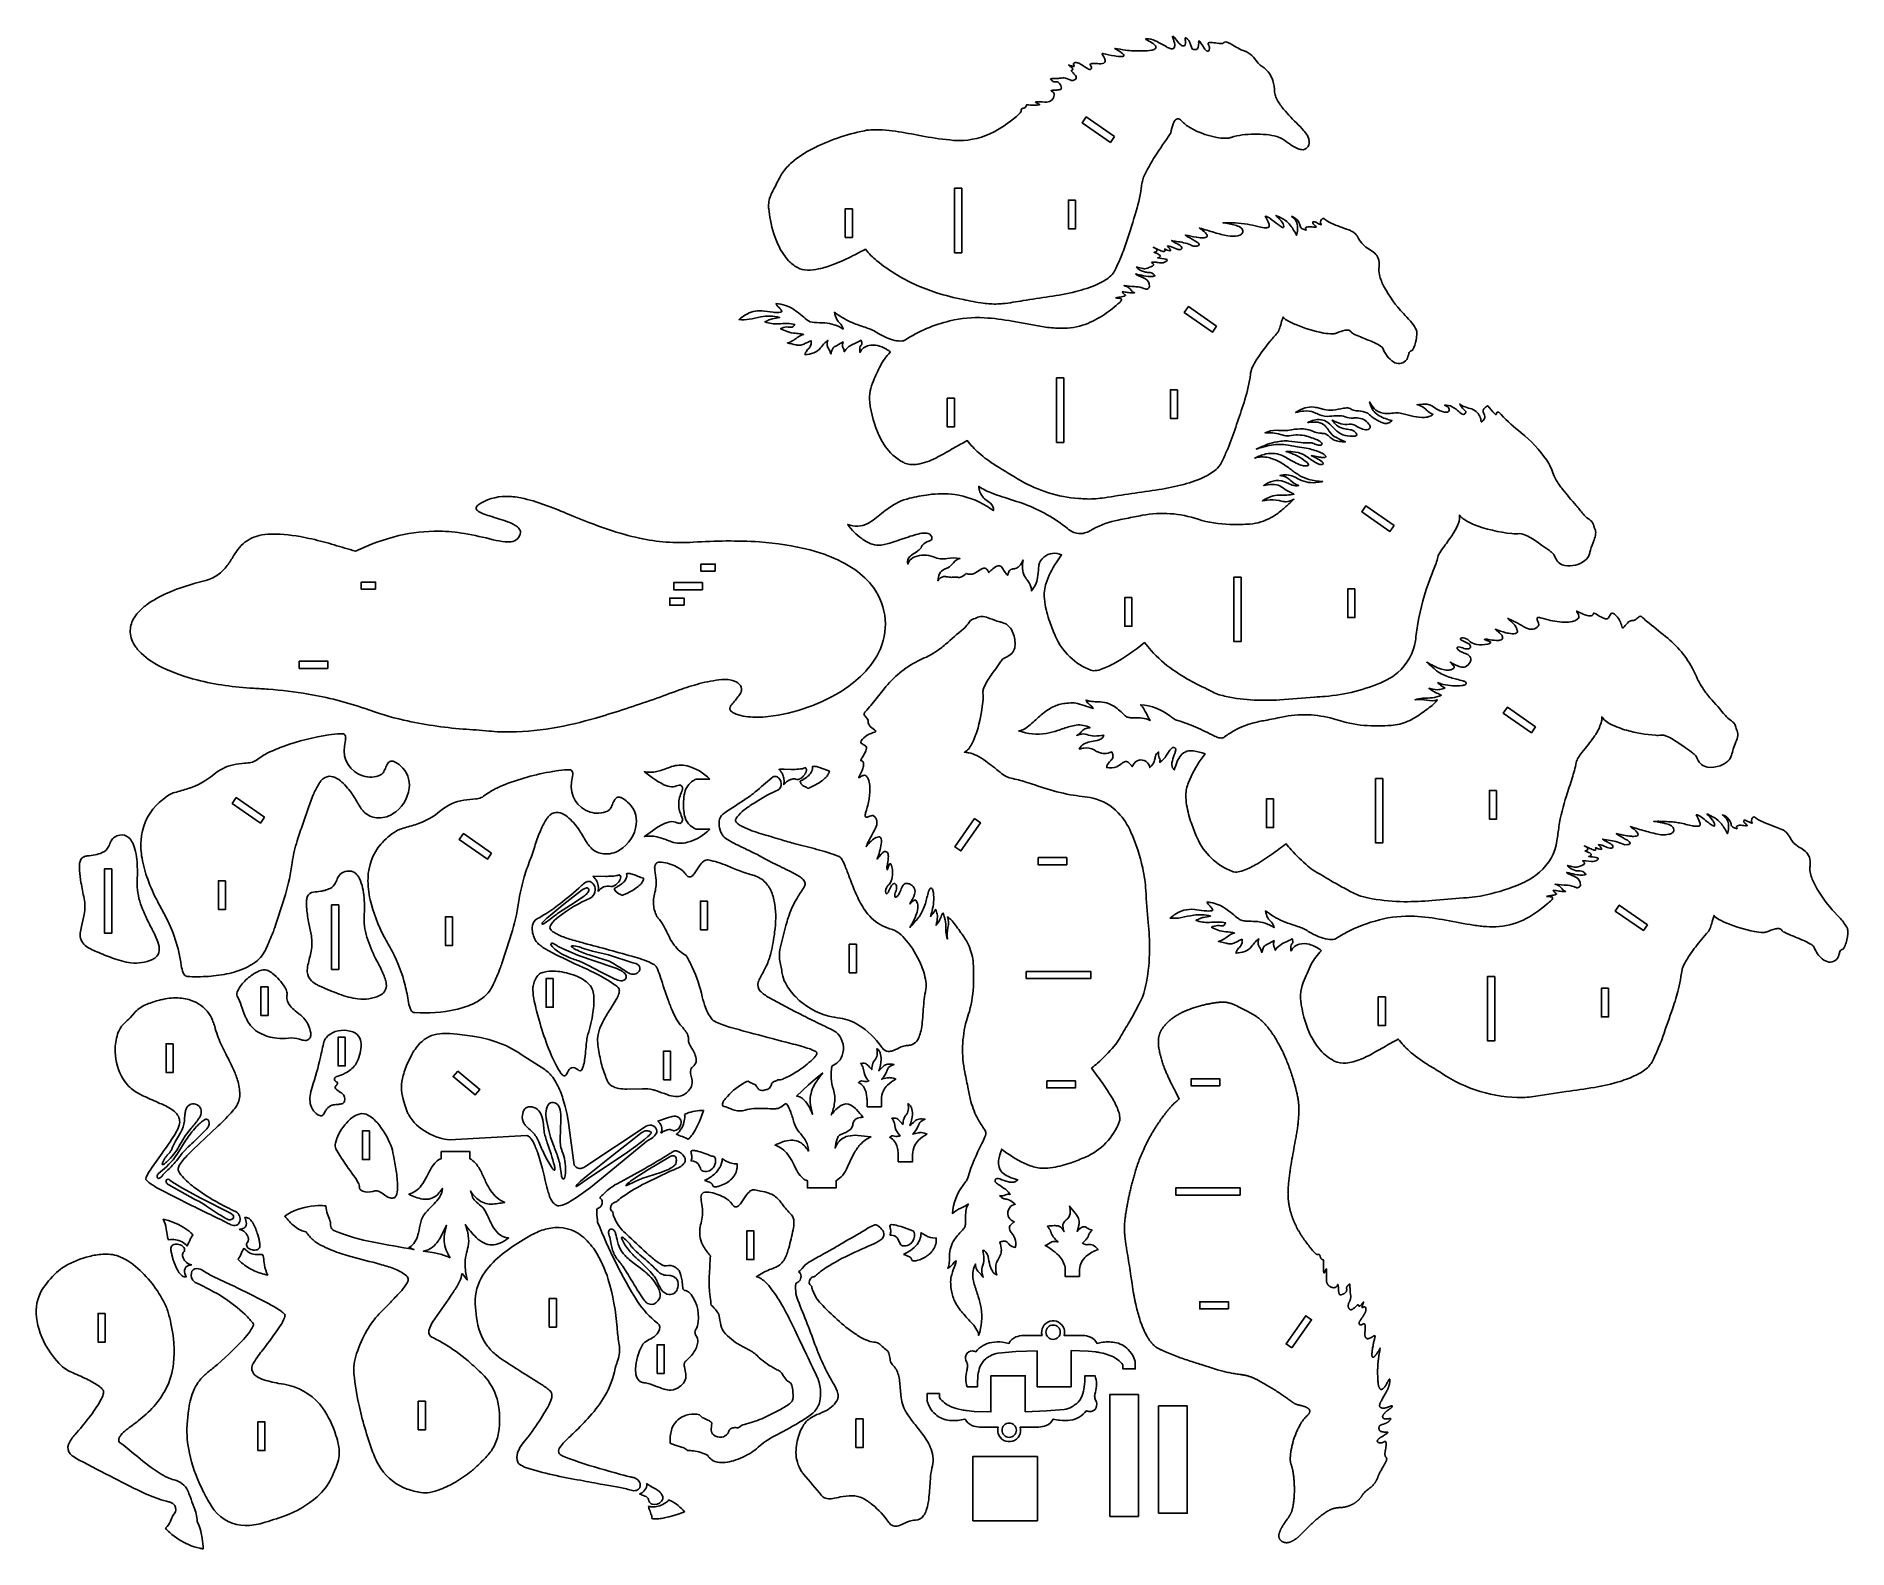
# Model space of a CAD drawing. Extents: x -367 to 392, y -253 to 380.
import ezdxf

# ---------------------------------------------------------------- set-up
doc = ezdxf.new("R2010")
doc.units = 0
doc.header["$MEASUREMENT"] = 0
doc.layers.get('0').update_dxf_attribs({"linetype": 'CONTINUOUS'})

msp = doc.modelspace()

# ---------------------------------------------------------------- linework, layer by layer
for points in [[(46.81, 349.93, 0.045765), (46.15, 349.73, 0.085392), (45.87, 349.54, 0.270084), (45.87, 349.3, -0.155524), (45.88, 348.68, -0.106179), (45.13, 347.6, -0.059849), (34.56, 340.08, -0.12135), (19.77, 336.41, -0.018777), (17.52, 336.51, -0.02375), (5.41, 338.18, 0.007388), (-5.43, 340.14, 0.041253), (-16.12, 340.96, 0.04256), (-19.74, 340.54, 0.070776), (-41.71, 332.88, 0.054023), (-50.1, 327.27, 0.061178), (-54.05, 322.9, 0.035664), (-55.35, 320.66, -0.006169), (-58.41, 314.65, 0.10457), (-59.88, 309.5, 0.045088), (-59.81, 307.83, 0.009362), (-59.08, 303.14, 0.067318), (-55.34, 291.71, 0.069149), (-51.47, 286.1, 0.070385), (-47.81, 283.21, 0.124563), (-43.6, 282.14, 0.062804), (-38.89, 282.65, 0.03693), (-32.81, 284.46, 0.027852), (-24.43, 288.22, -0.002601), (-19.28, 290.89, 0.051242), (-14.47, 286.03, 0.037033), (-6.84, 280.61, 0.063555), (10.52, 272.68, 0.027573), (21.7, 269.8, 0.018205), (30.06, 268.29, 0.037736), (36.11, 267.96, 0.019133), (38.18, 268.1, 0.014206), (46.78, 269.36, -0.010694), (57.73, 271.04, 0.025676), (68.74, 273.14, 0.041068), (77.87, 276.22, 0.05122), (82.29, 278.8, 0.059607), (84.47, 280.93, 0.066934), (85.72, 283.13, 0.005853), (88.07, 288.57, 0.020313), (89.29, 291.9, 0.004539), (93.69, 305.46, 0.033882), (96.21, 316.51, -0.009899), (96.54, 318.93, -0.058154), (97.19, 321.03, -0.0364), (102.05, 329.93, -0.014394), (108.32, 339.18, 0.068044), (108.54, 339.66, -0.011916), (109.61, 343.46, -0.100766), (110.56, 345.14, -0.334065), (112.21, 345.36, -0.093819), (113.07, 344.73, 0.073989), (116.61, 341.83, 0.099729), (129.52, 337.47, 0.047178), (132.53, 337.43, 0.056264), (133.9, 337.74, -0.056071), (138.52, 338.75, -0.052406), (148.57, 338.92, -0.040053), (153.02, 338.09, -0.06295), (155.52, 336.97, 0.009215), (158.68, 334.72, 0.041703), (161.85, 332.99, 0.111318), (164.03, 332.6, 0.24613), (166.08, 333.97, 0.210201), (166.43, 336.88, 0.072373), (165.76, 338.49, 0.049684), (164.19, 340.68, 0.020699), (161.16, 343.78, -0.032231), (155.11, 350.47, -0.057584), (152.57, 354.59, -0.067565), (152, 356.69, 0.063282), (151.27, 361.59, 0.149728), (147.64, 366.87, 0.017309), (146, 368.03, -0.050117), (145.09, 368.89), (143.16, 371.33, 0.100712), (140.1, 373.66, 0.029824), (138.94, 374.09, -0.040943), (136.61, 375.2, -0.004163), (133.89, 376.78, 0.046669), (131.99, 377.66, 0.152031), (131.12, 377.69, 0.127881), (130.69, 377.35, -0.116879), (130.34, 377.14, -0.102905), (128.77, 377.06, 0.00781), (125.88, 377.5, 0.118057), (124.37, 377.35, 0.452792), (124.19, 376.86, -0.041071), (124.67, 375.87, -0.236998), (124.43, 374.02, -0.392635), (123.75, 373.87, -0.074806), (123.49, 374.03, -0.070029), (122.31, 375.48, 0.013525), (120.79, 377.87, 0.066694), (120.44, 378.2, 0.363856), (120.31, 378.16, 0.087247), (120.24, 377.7, -0.064556), (120.05, 375.52, -0.125783), (119.72, 374.85, -0.111228), (119.47, 374.68, -0.13889), (118.11, 374.54, -0.206783), (117.39, 375.12, -0.046443), (116.82, 376.72, 0.172416), (114.83, 379.46, 0.592582), (114.58, 379.22, 0.011999), (114.74, 377.78, -0.11036), (114.6, 376.57, -0.408153), (113.36, 376.12, -0.107605), (111.98, 377.22, -0.005633), (110.06, 379.63, 0.089906), (109.48, 380.11, 0.400838), (109.27, 380.02, 0.122856), (109.36, 379.47, -0.069238), (110.22, 376.63, -0.148336), (109.91, 375.14, -0.244572), (109.21, 374.77, -0.078726), (108.75, 374.82, -0.059878), (107.24, 375.43, 0.004281), (102.93, 377.85, 0.080643), (99.34, 379.03, 0.060639), (98.1, 379.04, 0.516318), (98.05, 378.93, 0.100556), (98.17, 378.8, -0.007739), (100.66, 377.37, -0.023764), (101.6, 376.7, -0.091897), (102.29, 375.82, -0.403661), (101.91, 374.78, -0.085014), (100.43, 374.27, -0.035292), (97.02, 373.98, -0.011492), (92.92, 373.99, -0.023477), (89.55, 374.32, -0.00305), (85.09, 375.01, -0.03964), (87.97, 373.21, -0.030091), (88.64, 372.63, -0.07111), (88.93, 372.18, -0.438074), (88.71, 371.72, -0.093632), (88.04, 371.58, -0.045101), (85.01, 371.85, -0.009395), (80.08, 372.88, 0.225978), (79.86, 372.84, 0.200152), (79.96, 372.37, -0.042099), (81, 370.47, -0.101956), (81.12, 369.62, -0.259277), (80.58, 368.89, -0.104089), (79.32, 368.61, -0.019524), (76.56, 368.75, 0.088616), (75.11, 368.59, 0.45428), (74.89, 368, -0.02235), (75.3, 367.14, -0.612701), (74.5, 366.22, -0.086216), (73.63, 366.58, -0.005051), (71.08, 368.24, 0.055097), (69.67, 368.94, 0.145317), (68.23, 368.99, 0.11207), (67.9, 368.77, 0.185859), (67.81, 368.4, 0.065549), (68.04, 367.68, -0.192725), (68.03, 367.46, -0.222072), (67.96, 367.41, -0.080526), (67.6, 367.44, -0.004875), (66.36, 367.89, 0.091508), (65.75, 368.1), (65.74, 368.08, 0.033077), (66.71, 367.28, -0.06428), (67.48, 366.45, -0.399963), (67.36, 366, 0.073702), (66.95, 365.85, 0.277808), (66.98, 365.53, 0.086398), (67.35, 365.1, -0.014232), (68.61, 363.7, -0.180318), (69, 362.64, -0.205004), (68.67, 362.11, -0.219208), (67.04, 361.64, -0.066459), (66.38, 361.81), (64.96, 362.42, 0.161298), (62.79, 362.62, -0.034923), (61.12, 362.43, -0.012629), (58.84, 362.35, 0.084237), (58.25, 362.25, 0.492802), (58.26, 362.11, -0.076611), (59.04, 361.3, 0.175027), (59.62, 360.99, 0.079902), (60.67, 361.01, -0.231384), (61.95, 360.33, -0.15017), (62.74, 358.38, -0.109203), (62.65, 358.01, -0.162137), (62.06, 357.74, -0.044015), (60.46, 357.57, 0.004798), (58.82, 357.45, 0.062944), (58.47, 357.34), (58.44, 357.3, 0.211487), (58.62, 357.12, -0.37312), (59.75, 355.44, -0.400312), (56.63, 352.53, 0.001561), (52.7, 352.61, 0.028338), (52.04, 352.57, 0.234948), (51.88, 352.48, 0.13758), (52.04, 352.31, -0.01089), (53.41, 351.71, -0.093151), (53.59, 351.55, -0.401469), (53.56, 351.44, -0.085621), (53.39, 351.37, -0.041252), (51.45, 351.28, 0.006826), (48.13, 351.32), (48.12, 351.31, -0.283141), (47.29, 350.11, -0.062223)], [(85.42, 270.53, 0.01765), (86.92, 270.39, -0.083047), (87.78, 270.15, -0.375649), (87.96, 269.68, -0.108822), (87.17, 268.65, -0.029413), (80.86, 263.62, -0.061178), (72.74, 259.43, -0.088262), (62.85, 257.81, -0.034462), (56.16, 258.29, -0.00988), (52.99, 258.77), (42.15, 260.76, 0.029439), (30.41, 262.19, 0.07433), (16.08, 260.86, 0.087098), (-2.83, 252.79, -0.107805), (-3.97, 252.46, -0.072482), (-6.99, 252.71, -0.083169), (-13.93, 255.67, 0.051413), (-18.79, 257.99, -0.01305), (-24, 259.79, -0.05714), (-30.61, 263.34, -0.010862), (-32.22, 264.49, 0.084035), (-31.23, 261.44, 0.084828), (-30.01, 259.94, -0.121548), (-28.76, 257.99, -0.040926), (-28.64, 257.45, 0.132627), (-36.37, 260.06, 0.006149), (-40.78, 260.18, -0.152205), (-43.83, 261.38, 0.025742), (-49.3, 265.63, 0.132101), (-56.7, 268.13, 0.14683), (-56, 266.97, -0.010952), (-55.1, 266.13, -0.109544), (-54.33, 264.72, -0.098304), (-56.76, 264.42, -0.026079), (-57.99, 264.53, 0.02559), (-62.73, 265.12, 0.152656), (-69.52, 263.42, 0.057033), (-72.18, 261.43, 0.07184), (-67.99, 261.57, 0.005383), (-63.15, 262.54, -0.108055), (-55.26, 262.31, -0.022149), (-58.36, 261.71, 0.054939), (-60.12, 261.11, 0.017868), (-61.37, 260.49, 0.099946), (-55.76, 259.62, -0.020417), (-51.94, 259.81, -0.054843), (-48.96, 259.42, -0.127435), (-49.58, 258.49, -0.154716), (-50.45, 258.19, -0.042023), (-51.69, 258.29, 0.135898), (-54.3, 257.9, 0.045196), (-54.85, 257.58, 0.015402), (-52.12, 256.41, 0.086552), (-48.55, 255.71, -0.02853), (-46.23, 255.43, -0.030218), (-45.19, 255.15, 0.092201), (-47.37, 254.24, 0.012182), (-49.33, 252.87, -0.097489), (-51.99, 251.68, 0.001872), (-48.37, 250.86, 0.046271), (-46.8, 250.66, 0.101332), (-45.14, 251.1, -0.014141), (-42.08, 252.57, -0.118694), (-42.09, 250.96, -0.100278), (-42.9, 249.51, 0.039345), (-44.04, 248.11, 0.099743), (-44.56, 246.73, 0.064327), (-40.93, 247.5, 0.13033), (-38.11, 249.53, -0.026601), (-36.48, 251.56, -0.069858), (-35.04, 252.7, 0.117293), (-35.31, 250.62, 0.090339), (-35.01, 249.76, -0.016754), (-34.05, 247.86, -0.047036), (-33.79, 247.05, -0.007849), (-33.14, 249.03, -0.161317), (-32.38, 249.95, -0.003536), (-28.65, 252.06, 0.11454), (-28.86, 250.19, 0.082027), (-28.55, 249.33, -0.024732), (-28.23, 248.44, -0.047016), (-28.15, 247.98, -0.127981), (-24.72, 251.04, 0.031193), (-21.13, 252.79, -0.100056), (-20.76, 251.81, -0.182431), (-21.16, 250.64, 0.190044), (-21.68, 248.46, 0.046811), (-21.53, 247.7, -0.22884), (-17.92, 250.57, -0.120494), (-14.25, 250.55, -0.066101), (-10.82, 249.18, -0.014502), (-9.55, 248.44, -0.092022), (-8.89, 247.81, 0.024673), (-11.35, 244.86, 0.038296), (-13.06, 242.11, 0.012444), (-15.94, 235.79, 0.043213), (-17.33, 231.55, 0.080094), (-17.52, 226.84, 0.078303), (-13.53, 212.73, 0.075992), (-8.81, 205.67, 0.068794), (-4.42, 202.13, 0.024706), (-2.88, 201.34, 0.118126), (1.43, 200.72, 0.040982), (3.49, 201.03, 0.069539), (11.01, 203.88, 0.00617), (17.63, 207.57, -0.002561), (23.33, 210.78, 0.052301), (28.15, 205.62, 0.04448), (35.43, 200.23, 0.001777), (45.64, 193.99, 0.111888), (69.94, 186.5, 0.011711), (73.61, 186.28, 0.043792), (80.77, 186.81, -0.003277), (103.64, 190.23, 0.024857), (113.97, 192.38, 0.045516), (123.22, 195.8, 0.075518), (128.09, 199.2, 0.094162), (130.28, 202.45, -0.007569), (132.29, 206.97, 0.011841), (132.84, 208.32, 0.00842), (136.15, 217.48, 0.003798), (139.24, 226.73, 0.035024), (141.79, 237.2, 0.007881), (142.01, 238.99, -0.077883), (143.05, 242.06, -0.024608), (144.37, 244.37, -0.034388), (150.2, 252.37, -0.006311), (153.11, 255.75, 0.067531), (153.78, 256.81, 0.019254), (154.2, 257.92, 0.015085), (154.98, 260.63, -0.012002), (155.61, 262.56, 0.122394), (156.6, 261.5, 0.051584), (160.89, 259.31, 0.048953), (172.5, 255.8, 0.046076), (176.45, 255.45, 0.084431), (177.96, 255.77, -0.048405), (181.59, 256.97, -0.112977), (183.15, 256.97, -0.201127), (183.98, 256.29, 0.060267), (184.28, 255.96, 0.051245), (185.96, 255.02, 0.016775), (188.61, 253.94, -0.007083), (193.72, 251.78, -0.033971), (196.44, 250.3, -0.121555), (197.46, 249.22, 0.151862), (201.82, 243.67, 0.349199), (206.86, 244.11, 0.054214), (207.38, 244.74, 0.074047), (208.19, 247.22, -0.105201), (208.61, 247.98, -0.131615), (209.28, 248.28, 0.131162), (209.73, 248.61, 0.066959), (210.38, 249.77, 0.078626), (211.43, 253.85, 0.034123), (211.62, 255.96, 0.1358), (211.06, 257.75, 0.051246), (208.88, 260.79, 0.012534), (205.96, 263.95, -0.06291), (197.84, 275.24, -0.058346), (195.92, 280.11, -0.099086), (195.84, 283.62, 0.103753), (195.43, 287.13, 0.116919), (194.04, 289.2, 0.063367), (191.58, 290.93, -0.147917), (187.21, 295.44, 0.057846), (185.8, 297.42, 0.082299), (184.51, 298.37, 0.018825), (183.11, 298.97, -0.013667), (175.79, 301.78, -0.070166), (172.64, 303.75, 0.279584), (172.14, 303.79, 0.337705), (171.28, 301.79), (171.51, 301.33, -0.137021), (171.51, 301.17, -0.294462), (171.31, 301.2, -0.0505), (169.53, 302.08, 0.135048), (168.29, 302.44, 0.380433), (168, 302.09, 0.203012), (168.14, 301.58, 0.012223), (169.39, 300.42, -0.279154), (169.46, 300.22, -0.266862), (169.38, 300.16, -0.077412), (168.85, 300.13, 0.015618), (166.55, 300.34, 0.084383), (165.4, 300.2, 0.369443), (165.02, 299.58, 0.009055), (165.22, 298.86, -0.042889), (163.57, 299.49, -0.06075), (163.06, 299.86, -0.094619), (162.83, 300.23, -0.04884), (162.63, 301.17, 0.204825), (159.9, 304.39, 0.054023), (159.12, 304.65, -0.068146), (160.74, 303.03, -0.13977), (161.58, 300.64, -0.037042), (161.51, 297.82, -0.059965), (161.26, 296.77, 0.040213), (158.61, 300.97, 0.067193), (156.67, 302.89, 0.05733), (152.58, 305.03, -0.004586), (154.38, 303.21, -0.071132), (155.58, 301.48, -0.087223), (155.85, 300.37, -0.210267), (155.73, 300.04, -0.181614), (155.58, 299.99, -0.083505), (155.09, 300.15, -0.030799), (153.5, 301.2, -0.005578), (150.24, 303.75, 0.054343), (148.8, 304.57, 0.031047), (148.26, 304.75, 0.303669), (148.16, 304.72, 0.303669), (148.15, 304.61, -0.013291), (149.3, 302.38, -0.035452), (149.83, 300.9, -0.418375), (149.18, 299.98, -0.094139), (147.72, 299.92, -0.033226), (144.96, 300.46, 0.008896), (140.66, 301.4, 0.044225), (130.37, 301.94, -0.031803), (135.49, 301.02, -0.088983), (137.78, 300.03, -0.200095), (138.72, 298.54, -0.26575), (138.11, 297.15, -0.122586), (136.67, 296.55, -0.107483), (132.49, 296.52, -0.025718), (126.89, 297.88, 0.002583), (120.57, 299.75, -0.059548), (123.09, 297.71, -0.033576), (123.62, 297.05, -0.130224), (123.8, 296.39, -0.28517), (123.45, 295.93, -0.113288), (122.54, 295.69, -0.05069), (119.31, 295.91, -0.014931), (114.65, 296.85, 0.039856), (115.63, 296.16, -0.014217), (119.28, 294.04, -0.030608), (120.15, 293.38, -0.147068), (120.47, 292.83, -0.292635), (120.32, 292.54, -0.171862), (118.58, 292.16, -0.085533), (116.83, 292.69, 0.05968), (113.94, 293.63, 0.022366), (110.91, 294.17, -0.010951), (108.92, 294.52, 0.039813), (110.61, 293.49, -0.016282), (112.5, 292.41, -0.119726), (113.21, 291.68, -0.357061), (112.92, 290.88, -0.11107), (112.54, 290.73, -0.136921), (111.26, 290.92, 0.005217), (108.49, 292, 0.076795), (107.14, 292.23, -0.026095), (108.18, 291.02, -0.068845), (108.51, 290.46, -0.5124), (108.27, 290.22, -0.071328), (107.09, 290.52, 0.00999), (105.95, 290.97, -0.059868), (106.18, 290.37, -0.490615), (105.79, 289.92, -0.070582), (104.03, 290.44, -0.013494), (102.36, 291.23, 0.02499), (101.23, 291.7, -0.108111), (102.67, 290.73, -0.439882), (102.56, 290, -0.077658), (102.24, 289.83, 0.015682), (101.54, 289.6, -0.009452), (103.35, 288.86, -0.098133), (104.09, 288.29, -0.312432), (104.05, 287.83, -0.122421), (103.66, 287.5, -0.020118), (103.02, 287.23, -0.030814), (106.56, 286.78, -0.247196), (107.07, 286.39, -0.249123), (106.99, 286.11, -0.19784), (104.81, 285.17, -0.049988), (102.86, 285.36, 0.044824), (101.3, 285.5, 0.049556), (100.54, 285.41, -0.09315), (101.26, 284.69, -0.350084), (101.07, 283.95, -0.066439), (100.8, 283.75, -0.038632), (99.69, 283.32, -0.115483), (97.75, 282.72, -0.050933), (97.05, 282.77, -0.032011), (94.22, 283.51, 0.082858), (94.81, 282.83, 0.119383), (97.99, 281.28, 0.046208), (99.54, 281.17, -0.176906), (101.18, 280.55, -0.030645), (101.99, 279.7, -0.067123), (101.02, 279.47, -0.066685), (97.08, 279.81, -0.005513), (93.88, 280.55, 0.153889), (94.26, 280.19, 0.057842), (95.85, 279.45), (97.74, 278.66, -0.296108), (99.65, 275.35, -0.489621), (97.81, 274.25, -0.063653), (96.9, 274.65, 0.067642), (95.41, 275.06, 0.023287), (93.35, 275.24, -0.007783), (89.02, 275.64, -0.073618), (90.87, 274.85, -0.104716), (91.84, 273.83, 0.120615), (92.74, 272.97, 0.05159), (93.43, 272.65, -0.060479), (91.42, 272.66, -0.015883), (89.42, 272.97, 0.033163), (88.42, 273.09, 0.303377), (88.28, 273.02, 0.303377), (88.3, 272.86, 0.037652), (88.6, 272.5, 0.028635), (89.63, 271.64, -0.167251), (89, 271.22, -0.04756), (86.89, 270.8, 0.022912)], [(75.97, 173.69, -0.077466), (86.57, 177.45, -0.008294), (90.08, 178.13, -0.002048), (96.63, 179.44, -0.129787), (120.02, 177.78, 0.068698), (133.24, 175.63, 0.017049), (138, 175.64, 0.006651), (141.69, 175.78, 0.108482), (150.62, 178.54, 0.049659), (155.07, 181.6, 0.013223), (156.78, 183.07, 0.004931), (160.1, 186.14, -0.12232), (156.81, 185.15, -0.038295), (156, 185.2, -0.019785), (153.88, 185.64, 0.070803), (148.9, 185.79, 0.021199), (146.92, 185.49, -0.046135), (150.54, 187.34, -0.102521), (154.14, 187.9, 0.060237), (160.16, 188.29, 0.048051), (159.62, 188.61, -0.047651), (156.45, 190.26, 0.0388), (154.16, 191.79, 0.124115), (151.33, 192.42, 0.028349), (150.05, 192.33), (147.52, 191.94, -0.07817), (151.4, 193.75, -0.152169), (156.14, 193.53, -0.030845), (158.17, 192.62, 0.088928), (160.8, 191.84, 0.071439), (162.09, 191.93, -0.115922), (158.54, 194.15, 0.073118), (156.87, 195.45, 0.072571), (155.59, 195.87, 0.018274), (154.25, 196.06, -0.180739), (160.01, 195.68, -0.012361), (162.43, 194.46, 0.159025), (170.29, 193.28, 0.021987), (172.16, 193.64, -0.05908), (166.34, 194.5, -0.062738), (162.21, 196.32, -0.036683), (158.48, 198.92, 0.029221), (154.03, 201.85, 0.068833), (149.43, 203.62, 0.12348), (143.74, 203.44, -0.058484), (148.37, 205.13, -0.17112), (155.75, 204.21, -0.01834), (157.97, 202.99, 0.007839), (161.12, 201.31, 0.043634), (163.71, 200.29, 0.079402), (165.33, 200.14, 0.054508), (166, 200.28, 0.474546), (166.19, 200.78, 0.106137), (165.2, 201.88, 0.050727), (161.48, 204.29, 0.039084), (158.11, 205.8, 0.021841), (156.84, 206.17, -0.036845), (160.73, 205.96, -0.108252), (165.17, 204.24, 0.002804), (169.38, 201.39, 0.051985), (170.54, 200.83, 0.143367), (172.29, 200.88, 0.347744), (172.46, 201.19, 0.16424), (172.35, 201.44, 0.090236), (170.29, 202.99, 0.018122), (168.17, 204.05, -0.028444), (167.44, 204.42), (167.44, 204.44, -0.027185), (170.23, 203.93, 0.02939), (172.25, 203.64, 0.040727), (173.01, 203.67, 0.101553), (173.42, 203.85, 0.350812), (173.43, 204.27, 0.104903), (172.78, 204.9, 0.057569), (171.04, 205.85, 0.062917), (165.32, 207.52, -0.003756), (161.6, 208.08), (157.66, 208.86, 0.091707), (150.68, 208.85, 0.027574), (147.49, 208.12, 0.010133), (144.36, 207.16, -0.019345), (149.07, 209.2, -0.052311), (153.25, 210.26, -0.014005), (155.99, 210.58, -0.049983), (157.99, 210.53, 0.003046), (163.08, 209.9, 0.044691), (166.49, 209.87, -0.075203), (167.94, 209.64, -0.003986), (169.9, 208.96, 0.117913), (171.49, 208.81, 0.487541), (171.86, 209.51, 0.146335), (170.62, 210.69, 0.048946), (168.16, 211.73, 0.014104), (165.43, 212.61, 0.125144), (158.17, 212.74, -0.111025), (156.04, 212.86, 0.077233), (149.58, 214.04, 0.020813), (148.06, 214, -0.116459), (152.82, 215.07, -0.007046), (155.96, 214.91, 0.052828), (158.07, 215.1, -0.035822), (162.8, 215.68, -0.113588), (168.26, 214.6, 0.075337), (170.84, 213.84, 0.016658), (172.39, 213.77, -0.147693), (174.24, 213.04, -0.026124), (175.27, 212.08, 0.155137), (179.05, 210.39, 0.038), (181.72, 210.28, -0.004554), (177.93, 211.97, -0.154453), (174.81, 214.81, 0.071573), (173.22, 216.89, 0.152867), (170.08, 218.4, 0.05997), (167.42, 218.49, 0.014132), (165.92, 218.33, -0.145589), (171.46, 219.5, -0.132228), (174.32, 218.38, -0.032101), (177.4, 215.36, 0.209951), (184.54, 212.55, 0.030297), (185.76, 212.65, 0.140447), (186.41, 212.96, 0.178554), (186.43, 213.11, 0.130823), (186.16, 213.85, 0.202737), (184.28, 215.21, 0.004214), (182.04, 215.54, -0.053329), (179.47, 216.29, -0.099799), (177.52, 217.68, -0.016819), (176.15, 219.35, 0.050527), (179.76, 217.8, 0.110499), (183.25, 217.63, -0.123759), (185.26, 217.32, -0.018266), (187.65, 216.05, 0.087989), (190.23, 215.29, 0.239585), (191.95, 215.96, 0.143445), (192.09, 216.36, 0.134638), (191.53, 217.67, 0.230206), (186.55, 220.24, 0.042701), (185.01, 220.18, -0.112495), (181.6, 220.71, 0.083233), (178.57, 221.13, 0.019544), (175.09, 220.91, -0.112088), (170.8, 221.56, -0.008377), (168.62, 222.54, 0.115285), (164.3, 223.1, 0.043674), (160.83, 222.5, -0.052281), (164.8, 224.42, -0.116171), (168.56, 224.76, -0.027076), (169.68, 224.55), (172.78, 223.76, 0.084373), (176.42, 223.52, 0.028564), (180.88, 224.29, -0.031217), (182.17, 224.43, -0.046203), (183.13, 224.37, -0.105933), (184.06, 223.93, 0.155265), (186.16, 223.24, -0.087596), (189.88, 222.63, -0.10749), (191.37, 221.94, 0.072014), (195.28, 219.14, 0.015698), (196.88, 218.34, 0.075665), (198.64, 217.89, 0.169673), (200.23, 218.34, -0.012934), (201.25, 219.11, -0.067785), (195.89, 221.11, -0.182321), (192.32, 225.26, -0.02277), (191.79, 226.94, 0.061476), (193.68, 224.21, 0.157646), (197.44, 222.22, 0.082128), (200.5, 222.11, -0.032955), (203.3, 222.34, -0.05525), (205.84, 222.01, 0.015646), (210.3, 220.85, 0.056775), (214.78, 220.44, 0.086694), (217.24, 221, 0.088917), (218.39, 221.81, -0.109428), (216.39, 222.86, -0.01744), (215, 224.22, 0.150611), (211.68, 225.73, -0.028592), (214.98, 226.01, -0.05644), (216.77, 225.79, -0.07497), (217.82, 225.31, 0.03633), (220.79, 223.49, 0.05804), (223.18, 222.65, 0.127341), (224.49, 222.7, 0.481067), (225.01, 224.33, 0.101239), (224.31, 224.98, 0.009301), (223.19, 225.54, -0.163667), (226.42, 224.93, -0.043557), (228.17, 223.76, -0.015588), (230.1, 222.16, 0.152329), (231.09, 221.73, 0.214585), (231.89, 222.14, 0.073441), (232.15, 222.52, 0.192383), (232.11, 222.91, 0.090613), (231.59, 223.48, -0.058617), (229.96, 225.34, -0.031607), (229.54, 226.06, 0.077441), (231.82, 224.84, 0.014907), (234.57, 223.98, -0.118458), (236.43, 222.91, -0.212099), (238.52, 218.68), (238.56, 218.61, 0.299542), (238.63, 218.6, 0.453322), (239.75, 221.8, -0.130464), (239.37, 223.13, -0.19971), (239.92, 224.38, -0.062418), (241.28, 225.37), (243.42, 222.83, 0.0058), (244.38, 221.8, 0.13208), (244.64, 221.65, 0.31369), (244.76, 221.71, 0.020458), (245.07, 222.47, -0.349283), (245.46, 222.62, -0.324644), (245.91, 222.59, -0.027643), (246.94, 221.64, 0.043094), (255.29, 214.04, -0.072943), (265.98, 202.51, -0.06937), (268.88, 196.5, 0.064235), (271.39, 192.01, 0.014309), (272.56, 190.46, 0.012492), (278.33, 183.53, -0.004148), (281.21, 180.09, 0.061256), (283.43, 177.95, -0.009953), (284.34, 177.34, -0.163725), (285.71, 174.93, 0.033827), (286.18, 173.75, -0.140222), (286.46, 171.72, -0.067632), (285.81, 169.11, 0.014403), (284.26, 164.81, 0.019955), (283.89, 163.33, -0.168065), (281.94, 160.46, -0.202517), (273.58, 158.38, -0.23286), (269.85, 161.17, 0.010477), (269.07, 162.76, 0.083914), (268.33, 163.7, 0.019193), (267.09, 164.68, 0.002948), (263.83, 166.94, 0.030715), (258.74, 170.35, 0.046204), (255.95, 171.59, 0.070542), (254.72, 171.77, -0.055782), (251.38, 171.8, -0.069534), (235.34, 175.64, -0.054937), (231.02, 178.02, -0.062009), (229.44, 179.51, -0.11579), (229.04, 176.19, -0.057571), (227.14, 172.31, -0.014177), (225.86, 170.36, -0.001808), (222.05, 165.06, 0.048267), (220.53, 162.43, 0.053543), (220.21, 161.3, -0.032799), (219.45, 158.74, -0.001182), (217.16, 152.97, 0.050203), (212.02, 134.09, -0.001096), (210.98, 126.83, -0.179531), (203.6, 113.59, -0.075982), (197.69, 109.84, -0.086689), (173.15, 103.62, -0.006698), (168.79, 103.3, -0.00483), (154.2, 102.14, -0.025308), (143.45, 102.05, -0.039353), (131.8, 103.56, -0.013854), (128.81, 104.31, -0.040061), (125.99, 105.47, -0.00145), (117.39, 109.88, -0.025729), (109.41, 114.75, -0.060129), (100.31, 122.86, -0.015158), (97.54, 126.14, -0.044175), (84.55, 117.24, -0.045913), (79.17, 114.86, -0.079791), (76.18, 114.37, -0.074661), (75.04, 114.59, -0.198744), (60.25, 128.75, -0.010998), (57.9, 134.78, -0.047383), (55.79, 143.16, -0.060687), (55.65, 147.88, -0.057482), (56.39, 151.09, -0.062522), (60.54, 159.53, -0.017087), (62.84, 162.85, 0.300286), (55.38, 161.93, 0.184286), (53.35, 158.57, 0.032509), (53.2, 157.5, -0.028759), (52.79, 153.26, -0.125891), (50.22, 147.77, 0.158118), (49.28, 151.16, 0.012289), (48.07, 152.8, -0.079871), (46.76, 155.33, -0.091742), (46.47, 158.96, -0.025713), (46.73, 160.79, -0.084534), (45.11, 158.14, -0.134701), (43.45, 157.15, -0.016605), (42.08, 156.91, 0.2525), (40.71, 155.76, 0.059575), (40.28, 154.31, -0.07477), (39.25, 155.46), (37.98, 157.51, 0.318047), (36.26, 158.34, 0.115857), (34.1, 157.05, 0.017302), (32.43, 155.45, 0.1015), (31.46, 156.95, 0.282727), (29.88, 157.21, 0.045738), (29.38, 156.99), (26.96, 155.48, -0.18395), (23.67, 154.84, -0.049964), (22.88, 155.08, -0.067609), (20.99, 153.73, -0.167125), (19.2, 153.5, 0.112454), (17.14, 153.47, -0.06006), (16.29, 153.49, 0.031409), (14.17, 153.79, 0.224368), (11.61, 152.75, 0.043079), (11.05, 152.07, -0.093148), (11.78, 154.99, -0.173538), (13.76, 156.87, 0.009954), (15.17, 157.44, 0.132246), (17.53, 159.61, -0.191244), (20.25, 161.32, 0.094208), (14.89, 161.38, -0.15346), (9.2, 162.06, 0.17786), (1.38, 162.03, 0.151126), (-1.03, 160.17, 0.082325), (-1.52, 159.04, -0.241662), (-1.38, 161.26, -0.092711), (-0.08, 162.69, -0.019299), (2.55, 164.48, 0.042738), (3.64, 165.38, 0.082819), (4.22, 166.35, -0.170782), (6.44, 168.32, -0.005428), (7.94, 168.89, 0.234932), (8.56, 169.65, 0.35305), (6.97, 171.85, 0.069636), (5.9, 172.02, 0.068217), (2.72, 171.61, 0.011631), (-0.5, 170.66, 0.003925), (-7.86, 168.16, -0.047624), (-12.68, 166.96, -0.122497), (-16.42, 167.33, -0.073814), (-20.87, 169.68, -0.089923), (-26.69, 175.62, 0.231402), (-18.34, 176.06, 0.046301), (-15.41, 177.98, -0.010595), (-9.59, 182.5, -0.093483), (-0.86, 186.59, -0.022408), (7.11, 188.09, -0.063593), (18.07, 188.12, -0.105366), (31.57, 183.25, -0.011739), (34.29, 181.43, 0.244852), (33.11, 184.48, 0.017076), (31.09, 185.96, -0.174603), (28.47, 189.85, -0.040088), (28.16, 191.56, 0.053484), (33.77, 188.68, 0.016946), (37.89, 187.25, -0.011275), (47.5, 184.05, -0.079761), (65.31, 173.93, 0.042669), (67.34, 172.55, 0.184617), (72.48, 172.04, 0.073079), (74.71, 172.92, 0.010143)], [(-275.53, 107, -0.048878), (-299.21, 110.48, -0.046852), (-313.76, 115.71, -0.076476), (-322.52, 121.65, -0.057339), (-325.43, 125.12, -0.148204), (-327.17, 131.27, -0.136588), (-325.53, 136.47, -0.06527), (-323, 139.62, -0.047104), (-319.42, 142.58, -0.050602), (-310.28, 147.44, -0.030854), (-299.93, 150.98, -0.005833), (-295.53, 152.17, 0.173152), (-286.54, 158.39, 0.019615), (-283.88, 162.43, -0.028709), (-281.39, 165.98, -0.14828), (-274.43, 170.63, -0.062568), (-269.55, 171.51, -0.055794), (-255.98, 170.52, -0.022927), (-246.33, 168.33, -0.00608), (-241.78, 167.06, -0.000652), (-232.8, 164.39, -0.054496), (-214.75, 170.92, -0.059248), (-197.8, 172.83, -0.037564), (-187.14, 171.8, -0.019111), (-175.21, 169.22, 0.031811), (-170.21, 168.37, 0.02051), (-168.37, 168.28, 0.319528), (-163.86, 171.53, 0.266374), (-164.39, 173.95, 0.067307), (-165.22, 174.73, 0.048719), (-166.76, 175.69, 0.035757), (-169.18, 176.76, 0.008485), (-176.66, 179.17, -0.011395), (-179.7, 180.24, -0.077706), (-181.75, 181.41, -0.233752), (-182.3, 182.52, -0.166477), (-181.91, 183.37, -0.069672), (-180.36, 184.57, -0.145957), (-168.31, 187.32, -0.04794), (-162.14, 186.42, -0.031823), (-152.52, 183.46, -0.010841), (-143.4, 179.79, 0.016842), (-126.84, 173.45, 0.026706), (-113.92, 169.86, 0.067088), (-91.42, 168.16, -0.032685), (-63.73, 168.31, -0.04507), (-42.5, 164.92, -0.023575), (-35.28, 162.66, -0.058692), (-23.76, 156.69, -0.080834), (-15.94, 149.14, -0.283166), (-13.83, 121.89, -0.088092), (-21.33, 111.98, -0.05292), (-29.79, 105.56, -0.118379), (-62.24, 94.95, -0.059823), (-70.55, 95.35, -0.074183), (-74.29, 96.58, -0.043802), (-75.64, 97.46, -0.274695), (-76.08, 98.56, -0.060092), (-75.98, 98.97, -0.077754), (-74.81, 100.8, 0.02763), (-72.03, 104.27, 0.092193), (-71.2, 106.07, 0.288349), (-72.14, 108.71, 0.124217), (-74.94, 110.22, 0.045844), (-77.36, 110.69, 0.03225), (-78.3, 110.7, 0.046025), (-87.67, 109.21, 0.024282), (-96.24, 106.63, 0.002034), (-106.6, 102.86, -0.011865), (-129.91, 95.19, -0.02595), (-148.06, 90.71, -0.041116), (-167.93, 88.69, -0.027392), (-176.96, 89.07, 0.006425), (-187.78, 89.93, -0.036475), (-212.64, 93.66, -0.03226), (-228.81, 98.51, 0.042443), (-252.61, 104.54, 0.022581), (-269.4, 106.6, 0.007263)], [(27.91, -73.67, -0.05953), (24.89, -66.16, -0.0271), (23.72, -60.87, 0.007058), (22.32, -53.87, -0.118436), (23.01, -32.25, -0.00786), (24.21, -28.33, 0.061214), (25.97, -16.52, 0.012751), (26, -13.48, 0.00818), (25.84, -8.15, 0.089353), (24.08, -1.08, 0.051449), (21.63, 3.3, 0.005478), (17.9, 8.47, 0.046223), (15.9, 10.6, 0.026547), (15.07, 11.23, -0.139855), (15.26, 6.8, 0.096415), (15.04, 1.94, -0.049384), (14.43, 5.03, -0.020224), (14.37, 7.32, 0.067289), (13.82, 10.97, 0.014824), (13.18, 12.9, 0.05435), (12.84, 12.31, -0.011044), (11.89, 10.15, -0.063442), (10.27, 7.73, 0.065799), (10.85, 11.27, 0.087486), (10.5, 13.38, 0.025091), (10.09, 14.38, -0.067829), (8.56, 12.09, -0.031851), (7.9, 11.45, 0.018936), (8.63, 13.73, 0.088965), (9.14, 21.51, 0.056015), (8.77, 22.82, 0.243935), (8.22, 23.31, 0.265649), (7.64, 23.02, 0.077454), (7.12, 21.92, -0.005669), (5.79, 16.81, -0.069677), (3.45, 11.66, -0.023659), (2.92, 10.95, -0.004465), (-0.65, 6.8, 0.043572), (2.1, 12.5, 0.087449), (2.69, 15.69, 0.146573), (1.94, 18.02, 0.17072), (1.5, 18.27, 0.114481), (1.27, 18.24, 0.107313), (0.24, 17.51, -0.047605), (-0.69, 16.66, 0.066233), (1.31, 20.82, 0.174072), (1.26, 23.05, 0.142602), (-0.26, 24.71, 0.075809), (-1.49, 25.25, 0.288194), (-3.51, 24.49, 0.073331), (-4.07, 23.58, -0.014135), (-4.99, 21.35, -0.085914), (-6.08, 19.78, -0.162564), (-6.64, 19.49, -0.31879), (-6.97, 19.72, -0.128668), (-6.96, 20.82, 0.008326), (-6.31, 22.87, 0.159985), (-6.44, 24.72, 0.216479), (-6.96, 25.16, 0.216479), (-7.63, 25.05, 0.132103), (-8.56, 24.11, 0.032337), (-9.58, 21.86, -0.154521), (-10.32, 20.94, -0.348588), (-10.67, 21.04, -0.119184), (-10.82, 21.4, -0.186766), (-10.15, 23.94, -0.024243), (-9.26, 25.01, 0.13028), (-8.11, 27.79, 0.086554), (-8.19, 32.24, 0.079179), (-8.6, 33.31, 0.209238), (-8.92, 33.56, 0.239226), (-9.19, 33.42, 0.05888), (-9.52, 32.81, 0.019497), (-10, 31.2, -0.098553), (-10.12, 30.94, -0.345791), (-10.18, 30.96, -0.099093), (-10.23, 32.55, 0.019902), (-9.73, 36.04, 0.117088), (-9.97, 37.89, 0.234621), (-10.86, 38.61, 0.197162), (-11.81, 38.33, 0.052412), (-12.78, 37.44, 0.007679), (-14.44, 35.45, 0.055985), (-12.66, 41.87, 0.069328), (-12.69, 43.96, 0.109173), (-12.98, 44.56, 0.235841), (-13.73, 44.77, 0.103218), (-15.78, 43.89, 0.066248), (-17.94, 41.97, 0.015289), (-18.98, 40.72, -0.020164), (-16.96, 44.97, 0.009044), (-15.08, 48.35, 0.140338), (-14.48, 51.28, 0.234832), (-15.93, 53.61, 0.119377), (-16.48, 53.76, -0.00716), (-18.4, 53.06, -0.12957), (-19.07, 53.01, -0.258637), (-19.35, 53.33, -0.074854), (-19.39, 53.66, -0.051564), (-19.13, 55.19, 0.030476), (-17.77, 60.73, 0.060498), (-17.5, 66.28, 0.075638), (-18.18, 69.09, 0.066103), (-18.87, 70.19, 0.193801), (-19.72, 70.56, 0.128838), (-21.01, 70.16, 0.030521), (-21.82, 69.68, -0.149217), (-22.08, 69.59), (-22.09, 69.62, -0.090408), (-21.96, 69.98, 0.059639), (-20.34, 73.46, 0.067073), (-20.06, 75.29, 0.123991), (-20.36, 76.28, 0.247435), (-21.15, 76.64, -0.229764), (-21.24, 76.68, -0.229764), (-21.26, 76.77, -0.072169), (-20.53, 78.16, 0.037646), (-19.13, 80.73, 0.06957), (-18.85, 81.89, 0.294773), (-19.52, 83.06, -0.049), (-21.02, 83.99, -0.359267), (-21.11, 84.94, -0.115064), (-18.6, 87.31, -0.071203), (-15.22, 88.68, 0.145461), (-14.91, 88.88, 0.244545), (-14.93, 88.95, 0.057787), (-15.52, 89.53, -0.060573), (-17.62, 91.44, -0.093434), (-18.09, 92.41, -0.081844), (-18.09, 93.03, 0.152435), (-18.4, 94.06, 0.029721), (-19.57, 95.51, -0.159261), (-19.89, 96.26, -0.174633), (-19.71, 96.72, -0.037045), (-19.25, 97.26, 0.011505), (-17.06, 99.81), (-11.43, 106.83, -0.108072), (2.77, 118.49, -0.008279), (6.21, 120.07, 0.054045), (12.1, 123.72, 0.014517), (14.2, 125.41, -0.001515), (21.72, 131.9, 0.05843), (23.67, 134, -0.028642), (24.25, 134.88, -0.163815), (26.66, 136.26, 0.033968), (27.83, 136.72, -0.138644), (30.04, 137.01, -0.057074), (32.72, 136.28, 0.016952), (36.92, 134.79, 0.010434), (38.3, 134.46, -0.152282), (40.93, 132.76, -0.087984), (42.45, 130.26, -0.123442), (43.32, 124.56, -0.252877), (40.37, 120.38, -0.007399), (39.07, 119.76, 0.058507), (38.14, 119.12, 0.039309), (36.95, 117.66, 0.002906), (34.7, 114.39, 0.03059), (31.31, 109.29, 0.052563), (30.05, 106.42, 0.100821), (29.92, 104.95, -0.042062), (29.95, 102.59, -0.043878), (27.85, 90.46, -0.046566), (25.27, 83.73, -0.052273), (23.81, 81.55, -0.078492), (22.15, 80.18, -0.062905), (23.92, 79.98, -0.062239), (27.35, 78.79, -0.042794), (31.06, 76.52, -0.010901), (37.05, 71.83, 0.039136), (39.58, 70.09, 0.086512), (41.69, 69.36, -0.021386), (47.91, 67.69, -0.003617), (55.33, 65.28, 0.03319), (66.47, 62.42, 0.013674), (71.48, 61.69, -0.018992), (75.89, 60.97, -0.153252), (86.58, 54.79, -0.086144), (91.89, 46.72, -0.04804), (96.82, 31.65, -0.039046), (98.1, 22.23, 0.008145), (99.16, 8.95, -0.020963), (99.66, -2.66, -0.042897), (98.39, -16.1, -0.018722), (97.32, -20.74, -0.048143), (95.92, -24.04, -0.019075), (90.71, -33.54, 0.001035), (86.9, -40.03, -0.043187), (84.79, -42.96, -0.030118), (77.88, -50, -0.012563), (75.38, -52.13, -0.00281), (79.84, -58.17, -0.021316), (84.25, -65.01, -0.047164), (86.71, -70.3, -0.050781), (87.22, -72.73, -0.052075), (87.18, -73.97, -0.04685), (87.01, -74.6, -0.198744), (72.86, -89.39, -0.010935), (66.82, -91.75, -0.041773), (59.13, -93.76, -0.038529), (55.03, -94.08, -0.085425), (49.73, -92.99, -0.063089), (39.96, -87.7, -0.013884), (37.76, -86.05, 0.057371), (36.48, -90.86, 0.097586), (36.66, -93.65, 0.159769), (38.46, -96.25, 0.065779), (40.92, -97.66, 0.029941), (44.45, -98.9, -0.206916), (42.4, -99.9, -0.081775), (40.57, -99.72, -0.016954), (37, -98.53, 0.064515), (35.84, -98.31, 0.399711), (35.07, -99.05, 0.045603), (35.08, -99.67, 0.096194), (36.29, -100.82, -0.015351), (39.29, -102.88, -0.055443), (40.92, -104.46, -0.026995), (41.33, -105.04, 0.229102), (39.38, -105.19, -0.208807), (37.01, -105.48, 0.204628), (38.71, -106.82, -0.016988), (40.35, -107.16, -0.107431), (42.72, -108.49, -0.022475), (43.45, -109.16, 0.218712), (40.97, -110.73, 0.242792), (40.46, -114.06, 0.171211), (42.3, -116.13, 0.034263), (43.04, -116.51, 0.079498), (41.34, -118.05, 0.288426), (41.12, -119.92, 0.058521), (41.96, -121.2, -0.0702), (43.25, -123.41, -0.147236), (43.46, -127.23, -0.181166), (41.04, -126.1, 0.021509), (40.03, -125.03, 0.230598), (38.39, -124.6, 0.065123), (36.91, -125.08, -0.102302), (37.61, -128.32, -0.091665), (37.19, -130.34, -0.024357), (36.1, -132.51, 0.156722), (35.29, -136.78, 0.053485), (35.72, -138.74, -0.192414), (33.29, -136.13, -0.043722), (32.82, -134.72, -0.004509), (32.04, -131.04, 0.118447), (31.16, -129.14, 0.179303), (29.86, -128.43, -0.045794), (30.26, -131.93, -0.090782), (29.61, -135.53, 0.149509), (29.57, -138.34, 0.02609), (30.02, -139.73, 0.066918), (28.85, -138.23, -0.012755), (27.79, -137.18, -0.141985), (26.93, -135.36, -0.037855), (26.81, -134.18, 0.165969), (25.71, -139.95, 0.039609), (26.25, -142.58, 0.008308), (27.96, -147.82, -0.030814), (29.13, -152.53, -0.124766), (28.11, -164.06, 0.102562), (27.38, -161.81, 0.056957), (25.5, -159.22, -0.00545), (21.38, -154.66, -0.063267), (18.01, -149.59, -0.079245), (16.61, -144.73, -0.027955), (16.38, -141.63, -0.072759), (16.85, -138.65, -0.014972), (18.22, -134.55, 0.011768), (18.74, -132.9, 0.164845), (17.28, -134.16, -0.068298), (15.91, -135.53, -0.044943), (15.2, -135.93, 0.076702), (15.8, -133.41, 0.025079), (15.89, -130.81, -0.150388), (17.98, -123.94, -0.05506), (21.81, -119.46, 0.123663), (22.42, -118.34, 0.057019), (22.62, -116.96, -0.011127), (22.65, -113.54, -0.053994), (23.09, -110.67, -0.057119), (23.76, -109.07), (22.34, -109.92), (20.59, -110.74, 0.059006), (17.14, -112.99, -0.138745), (21.57, -101.14, 0.003131), (22.96, -99.28, 0.075431), (23.72, -97.64, -0.049842), (29.5, -83.72, 0.025525), (30.75, -80.89, 0.033711), (31.06, -79.77, 0.046653), (31.1, -78.95, 0.087821), (31.02, -78.61, 0.044113), (30.56, -77.83, -0.023513)], [(135.28, 89.34, -0.059496), (142.79, 92.36, -0.027114), (148.08, 93.54, 0.00707), (155.08, 94.94, -0.118436), (176.7, 94.24, -0.00786), (180.62, 93.04, 0.061213), (192.43, 91.28, 0.012752), (195.47, 91.25, 0.00818), (200.81, 91.42, 0.089353), (207.87, 93.17, 0.051449), (212.25, 95.62, 0.005478), (217.42, 99.35, 0.046223), (219.55, 101.35, 0.026547), (220.18, 102.19, -0.139855), (215.76, 101.99, 0.096415), (210.89, 102.22, -0.049385), (213.98, 102.82, -0.020223), (216.27, 102.88, 0.067295), (219.92, 103.43, 0.014774), (221.85, 104.07, 0.044139), (221.5, 104.3, 0.009954), (219.43, 105.21, -0.071673), (216.68, 106.98, 0.066243), (220.22, 106.4, 0.087484), (222.33, 106.75, 0.025089), (223.33, 107.16, -0.067829), (221.04, 108.69, -0.031851), (220.4, 109.35, 0.018936), (222.68, 108.62, 0.088966), (230.46, 108.12, 0.05601), (231.77, 108.48, 0.243836), (232.26, 109.03, 0.265565), (231.97, 109.62, 0.077449), (230.88, 110.13, -0.005662), (225.77, 111.46, -0.069674), (220.62, 113.8, -0.023677), (219.9, 114.34, -0.004547), (215.75, 117.9, 0.041918), (221.46, 115.15, 0.053763), (223.93, 114.58, 0.090467), (225.92, 114.79, 0.074055), (226.95, 115.3, 0.323043), (227.19, 115.98, 0.107249), (226.46, 117.01, -0.047536), (225.61, 117.95, 0.066235), (229.77, 115.95, 0.174076), (232.01, 115.99, 0.165589), (233.88, 117.9, 0.050507), (234.2, 118.75, 0.288207), (233.44, 120.77, 0.073325), (232.53, 121.32, -0.014116), (230.3, 122.24, -0.085903), (228.73, 123.33, -0.162536), (228.44, 123.89, -0.318767), (228.67, 124.22, -0.128668), (229.78, 124.21, 0.008322), (231.82, 123.56, 0.159989), (233.67, 123.69, 0.454305), (234, 124.89, 0.132084), (233.06, 125.81, 0.032328), (230.81, 126.83, -0.154478), (229.89, 127.57, -0.348708), (229.99, 127.92, -0.119073), (230.36, 128.07, -0.186777), (232.89, 127.4, -0.02424), (233.96, 126.51, 0.130276), (236.74, 125.36, 0.086555), (241.19, 125.44, 0.079177), (242.26, 125.85, 0.209394), (242.51, 126.17, 0.239226), (242.37, 126.45, 0.058865), (241.76, 126.77, 0.019518), (240.16, 127.25, -0.098523), (239.89, 127.38, -0.343301), (239.91, 127.43, -0.098484), (241.51, 127.48, 0.018002), (244.89, 126.98, 0.124855), (246.88, 127.24, 0.480976), (247.32, 129, 0.058956), (246.92, 129.51, 0.035816), (245.46, 130.83, -0.008385), (244.4, 131.69, 0.029282), (248.82, 130.28, 0.037364), (251.53, 129.86, 0.061821), (252.85, 129.94, 0.066981), (253.4, 130.14, 0.259611), (253.72, 130.76, 0.078992), (253.68, 131.18, 0.117333), (252.09, 134.01, 0.045163), (249.67, 136.23, -0.020159), (253.92, 134.21, 0.00905), (257.3, 132.33, 0.140381), (260.23, 131.73, 0.21881), (262.47, 133.04, 0.068974), (262.67, 133.46, 0.152527), (262.7, 133.75, -0.004456), (262, 135.7, -0.221827), (262.05, 136.47, -0.196112), (262.44, 136.64, -0.064343), (263.38, 136.55, -0.026667), (265.65, 135.95, 0.066542), (273.35, 134.68, 0.058193), (276.77, 135, 0.066776), (278.63, 135.74, 0.05342), (279.2, 136.18, 0.231183), (279.49, 137.27, 0.102205), (278.65, 139.03, -0.134891), (278.54, 139.33), (278.57, 139.34, -0.090643), (278.93, 139.21, 0.047758), (281.97, 137.73, 0.064513), (283.99, 137.31, 0.112764), (285.08, 137.52, 0.280718), (285.61, 138.46, -0.297682), (285.71, 138.51, -0.073774), (286.51, 138.15, 0.031909), (289.45, 136.48, 0.087428), (290.91, 136.1, 0.272896), (292, 136.75, -0.050638), (292.95, 138.27, -0.362893), (293.91, 138.36, -0.145702), (296.87, 134.66, -0.036183), (297.64, 132.47, 0.159054), (297.83, 132.16, 0.243187), (297.89, 132.17, 0.068466), (298.39, 132.67, -0.050308), (300.27, 134.78, -0.146785), (301.56, 135.37, 0.090196), (302.52, 135.42, 0.075969), (303.01, 135.65, 0.029521), (304.47, 136.83, -0.176369), (305.26, 137.14, -0.128226), (305.61, 137.01, -0.006362), (307.83, 135.09, 0.003739), (315.78, 128.68, -0.108044), (327.44, 114.48, -0.008303), (329.03, 111.04, 0.054048), (332.67, 105.15, 0.014525), (334.36, 103.05, -0.001522), (340.85, 95.54, 0.058439), (342.96, 93.58, -0.028705), (343.83, 93, -0.109193), (344.93, 91.49, 0.005173), (345.5, 89.79, -0.161016), (345.96, 87.22, -0.05706), (345.23, 84.52, -0.002049), (344.12, 81.55, 0.033149), (343.4, 78.92, -0.147589), (341.86, 76.46, -0.10387), (338.56, 74.56, -0.115711), (333.4, 73.95, -0.26364), (329.1, 77.35, 0.089938), (328.07, 79.11, 0.03932), (326.61, 80.3, 0.002907), (323.34, 82.55, 0.03057), (318.24, 85.94, 0.052566), (315.37, 87.2, 0.100818), (313.9, 87.34, -0.042068), (311.54, 87.3, -0.043879), (299.41, 89.4, -0.046563), (292.68, 91.98, -0.052272), (290.5, 93.44, -0.07848), (289.13, 95.1, -0.061574), (288.92, 93.23, -0.084668), (286.71, 88.04, -0.014734), (285.82, 86.68, -0.014936), (280.71, 80.11, 0.024353), (279.15, 77.88, 0.080156), (278.38, 75.88, -0.022763), (276.64, 69.34, -0.00393), (274.23, 61.93, 0.040377), (271.1, 49.11, -0.003881), (270.26, 43.12, -0.1846), (262.94, 29.95, -0.076565), (255.68, 25.36, -0.048038), (240.6, 20.43, -0.039046), (231.18, 19.15, 0.008145), (217.91, 18.09, -0.020963), (206.29, 17.59, -0.042897), (192.85, 18.86, -0.018722), (188.21, 19.93, -0.048143), (184.92, 21.33, -0.019075), (175.41, 26.54, 0.001035), (168.92, 30.35, -0.043187), (166, 32.46, -0.030118), (158.95, 39.37, -0.012563), (156.82, 41.87, -0.00281), (150.79, 37.41, -0.021315), (143.94, 33, -0.047162), (138.65, 30.54, -0.050789), (136.22, 30.03, -0.05206), (134.98, 30.07, -0.046857), (134.35, 30.24, -0.198745), (119.56, 44.4, -0.01093), (117.2, 50.43, -0.041772), (115.19, 58.12, -0.038529), (114.88, 62.22, -0.085426), (115.96, 67.52, -0.063091), (121.26, 77.29, -0.013883), (122.91, 79.49, 0.057374), (118.09, 80.77, 0.097611), (115.31, 80.59, 0.159709), (112.71, 78.79, 0.065673), (111.29, 76.33, 0.031548), (110.05, 72.81, -0.212601), (109.05, 74.86, -0.076499), (109.22, 76.63, -0.024331), (110.33, 79.96, 0.045374), (110.65, 81.31, 0.426261), (109.91, 82.18, 0.045597), (109.28, 82.17, 0.091521), (108.23, 81.1), (106.53, 78.59, -0.05877), (104.82, 76.6, -0.040797), (103.91, 75.92, 0.228724), (103.76, 77.87, -0.208803), (103.47, 80.24, 0.204624), (102.13, 78.54, -0.016988), (101.8, 76.9, -0.107421), (100.46, 74.53, -0.022471), (99.79, 73.8, 0.218705), (98.22, 76.28, 0.242788), (94.9, 76.79, 0.171212), (92.83, 74.96, 0.03426), (92.44, 74.21, 0.081277), (90.88, 75.92, 0.257911), (89.22, 76.2, 0.078076), (88.09, 75.55, -0.053308), (85.94, 74.16, -0.165221), (81.72, 73.79, -0.181195), (82.86, 76.21, 0.021516), (83.92, 77.22, 0.230596), (84.35, 78.86, 0.065119), (83.87, 80.34, -0.102309), (80.63, 79.64, -0.09166), (78.62, 80.06, -0.02435), (76.45, 81.15, 0.15666), (72.17, 81.96, 0.053699), (70.21, 81.53, -0.165936), (72.24, 83.69, -0.068075), (74.63, 84.53, -0.004735), (77.7, 85.16, 0.086735), (79.5, 85.84, 0.20593), (80.52, 87.39, -0.057828), (76.53, 87, -0.079949), (73.42, 87.65, 0.148824), (70.61, 87.68, 0.024726), (69.22, 87.23, 0.067012), (70.72, 88.4, -0.012767), (71.77, 89.46, -0.142006), (73.59, 90.32, -0.037827), (74.77, 90.44, 0.165969), (69, 91.54, 0.039609), (66.38, 91, 0.008306), (61.13, 89.29, -0.030814), (56.43, 88.12, -0.124758), (44.89, 89.14, 0.102561), (47.14, 89.88, 0.056959), (49.74, 91.75, -0.005461), (54.29, 95.87, -0.063263), (59.36, 99.24, -0.079246), (64.22, 100.64, -0.027955), (67.32, 100.87, -0.072759), (70.3, 100.4, -0.014972), (74.4, 99.03, 0.011768), (76.05, 98.51, 0.164846), (74.79, 99.97, -0.068303), (73.42, 101.34, -0.044931), (73.03, 102.05, 0.076653), (75.54, 101.45, 0.025143), (78.14, 101.37, -0.148872), (84.94, 99.32, -0.057644), (89.41, 95.52, 0.136902), (90.61, 94.83, 0.059335), (91.99, 94.63, -0.010068), (95.75, 94.57, -0.084223), (99.07, 93.89, -0.030098), (99.89, 93.49), (99.24, 94.57, 0.018211), (97.39, 98.15, 0.051838), (95.96, 100.11, -0.143391), (108.18, 95.42, 0.015732), (109.68, 94.29, 0.078371), (111.47, 93.48, -0.034724), (118.99, 90.72, -0.013947), (126.92, 86.95, 0.042721), (128.74, 86.28, 0.067123), (130.01, 86.15, 0.074243), (130.34, 86.23, 0.05009), (131.12, 86.69, -0.024201)], [(-304.95, -12.25, 0.200886), (-303.82, -13.57, 0.076412), (-303.34, -13.69, 0.026755), (-298.78, -13.85, 0.031829), (-290.07, -13.24, 0.044863), (-281.51, -11.2, 0.078024), (-274.56, -7.55, 0.12708), (-270.21, -1.93, 0.011734), (-267.44, 4.62, 0.012041), (-266.64, 6.84, 0.009974), (-262.19, 20.65, 0.037518), (-259.38, 33.92, -0.03828), (-257.23, 43.16, -0.018642), (-254.87, 50.08, 0.01105), (-252.63, 56.66, -0.021345), (-250.34, 62.8, -0.032432), (-248.21, 66.89, -0.016407), (-247.3, 68.25, -0.075549), (-246.6, 68.93, -0.031413), (-245.52, 69.67, -0.190146), (-242.23, 69.93, -0.097804), (-239.17, 68.24, -0.0654), (-234.56, 63.18, -0.027877), (-231.63, 58.41, 0.072236), (-228.91, 54.87, 0.162602), (-224.1, 52.77, 0.171114), (-217.32, 54.35, 0.224878), (-210.33, 65.1, 0.249742), (-213.99, 74.46, 0.087307), (-216.74, 76.33, 0.129506), (-218.04, 76.45, 0.198523), (-219.34, 75.51, 0.058323), (-220.34, 73.44, -0.036337), (-221.28, 71.6, -0.123285), (-222.34, 70.69, -0.187919), (-229.71, 70.28, -0.376074), (-237.45, 82.81, 0.010684), (-236.98, 85.99, 0.136395), (-237.14, 87.32, 0.213776), (-237.92, 87.9, 0.084222), (-239.14, 87.96, 0.036422), (-244.07, 87.45, 0.047633), (-262.68, 82.79, 0.024408), (-269.48, 79.94, 0.054445), (-274.23, 76.89, -0.112432), (-276.61, 75.93, -0.026489), (-279.33, 75.58, 0.024351), (-283.91, 74.95, 0.125908), (-292.17, 70.9, -0.100067), (-302.96, 64.96, -0.006358), (-308.54, 63.35, 0.053921), (-310.83, 62.4, 0.054696), (-316.35, 57.88, 0.179232), (-322.65, 43.3, 0.062305), (-322.23, 35.86, 0.045775), (-319.85, 26.99, 0.035532), (-315.63, 17.48, 0.007187), (-312.7, 12.16, -0.086118), (-305.78, -9.09, 0.057519)], [(-207.97, -28.83, 0.072264), (-190.87, -27.6, 0.047752), (-183.88, -25.29, 0.06489), (-178.99, -22.27, 0.117509), (-175.12, -17.05, 0.011733), (-172.35, -10.5, 0.012041), (-171.55, -8.28, 0.009974), (-167.1, 5.53, 0.037518), (-164.29, 18.8, -0.03828), (-162.14, 28.04, -0.018642), (-159.78, 34.96, 0.01105), (-157.54, 41.54, -0.021345), (-155.25, 47.68, -0.032432), (-153.12, 51.77, -0.016407), (-152.21, 53.13, -0.075549), (-151.51, 53.81, -0.031412), (-150.43, 54.55, -0.190146), (-147.14, 54.8, -0.097804), (-144.08, 53.12, -0.0654), (-139.47, 48.06, -0.027877), (-136.54, 43.29, 0.072236), (-133.82, 39.75, 0.162602), (-129.01, 37.65, 0.171114), (-122.23, 39.23, 0.224878), (-115.24, 49.98, 0.249742), (-118.9, 59.34, 0.087307), (-121.65, 61.21, 0.129506), (-122.95, 61.33, 0.198523), (-124.25, 60.39, 0.058323), (-125.25, 58.32, -0.036337), (-126.19, 56.48, -0.123285), (-127.25, 55.57, -0.187919), (-134.62, 55.16, -0.376074), (-142.36, 67.69, 0.010686), (-141.89, 70.87, 0.136396), (-142.05, 72.2, 0.213824), (-142.83, 72.78, 0.083514), (-144.05, 72.84, 0.033908), (-148.84, 72.36, 0.055866), (-170.18, 66.69, 0.018654), (-174.4, 64.82, 0.051091), (-179.18, 61.75, -0.102337), (-181.33, 60.84, -0.032699), (-182.46, 60.66, 0.005922), (-187.47, 60.09, 0.141126), (-197.08, 55.78, -0.099822), (-207.87, 49.84, -0.003605), (-213.6, 48.18, 0.065096), (-215.83, 47.21, 0.071007), (-222.23, 41.67, 0.170934), (-227.59, 27.45, 0.068485), (-226.67, 18.38, 0.061559), (-220.82, 2.88, 0.006901), (-217.53, -3.12, -0.062354), (-212.05, -17.43, -0.024925), (-210.62, -24.6, 0.073836), (-209.68, -27.75, 0.296769)], [(-84.43, 68.94, 0.137943), (-93.97, 74.46, 0.136391), (-100.5, 74.2, -0.024003), (-105.58, 72.39, -0.085593), (-110.37, 71.83, -0.030999), (-111.84, 72.03), (-108.46, 69.55), (-106.75, 68.37, 0.015448), (-104.46, 66.99, 0.069506), (-101.27, 65.8, 0.147107), (-98.46, 66.15, -0.043052), (-97.22, 66.46, -0.27528), (-96.2, 65.95, -0.187502), (-95.88, 64.88, -0.049468), (-95.99, 64.35, -0.007301), (-96.92, 61.94, 0.124075), (-97.28, 56.23, 0.034634), (-96.93, 54.94, -0.016518), (-95.91, 52.32, -0.346), (-96.71, 50.5, -0.153192), (-97.34, 50.44, -0.060351), (-98.87, 50.89, 0.154572), (-101.81, 50.95, 0.066398), (-105.05, 49.56), (-106.75, 48.51), (-108.46, 47.33), (-111.84, 44.86, -0.107399), (-106.69, 44.75, -0.034372), (-102.88, 43.59, 0.005505), (-100.5, 42.68, 0.144527), (-93.8, 42.49, 0.114737), (-85.85, 46.68, 0.021255), (-84.48, 47.94), (-90.25, 47.94, -0.057293), (-92.63, 49.49, -0.143922), (-94.81, 52.93, -0.051345), (-95.35, 55.69, -0.080462), (-94.96, 63.37, -0.199468), (-91.53, 68.19, -0.022347), (-90.25, 68.94)], [(-58.54, 69.48, -0.000799), (-65.41, 63.58, -0.020858), (-69.2, 60.78, -0.002371), (-78.16, 54.86, 0.013297), (-79.35, 53.99, 0.084841), (-79.6, 53.71, 0.148206), (-80.6, 50.39, 0.109358), (-79.84, 46.68, -0.01257), (-78.99, 45.17, 0.085843), (-78.49, 44.61, 0.036842), (-72.65, 41.23, 0.002365), (-66.46, 38.26, -0.017758), (-61.46, 35.6, 0.013843), (-54.28, 31.99, -0.018799), (-48.16, 28.83, -0.012103), (-46.22, 27.65, -0.089513), (-44.8, 26.1, -0.222177), (-44.71, 24.4, -0.054054), (-45.27, 23.22, 0.014394), (-48.09, 18.85, 0.055203), (-51.64, 10.91, 0.011763), (-52.59, 7.69), (-54.65, -0.15, 0.050413), (-55.35, -4.82, 0.056514), (-55.13, -7.22, -0.028333), (-54.15, -12.52, 0.079755), (-52.82, -16.42, 0.076158), (-48.48, -22.31, 0.136497), (-34.58, -30.34, 0.034232), (-29.98, -31.13, -0.10269), (-22.21, -34.08, -0.099507), (-12.6, -43.21, 0.054189), (-11.61, -44.37, 0.214463), (-9.17, -45.1, 0.075476), (-7.51, -44.67, 0.005584), (-4.32, -43.25, -0.07178), (-2.18, -42.61, 0.046839), (-0.39, -42.45, 0.176212), (2.16, -40.78, 0.075602), (3.14, -39.05, 0.046443), (3.97, -36.31, 0.027252), (4.48, -32.9, 0.005702), (5.16, -24.31, -0.035125), (5.87, -20.11, 0.090069), (5.98, -15.75, 0.06898), (3.74, -8.3, 0.068717), (-2.18, 1.41, 0.039769), (-5.21, 4.46, 0.075512), (-6.97, 5.49, -0.004503), (-11.2, 7.1, -0.125054), (-18.23, 12.34, -0.038275), (-20.42, 15.44, -0.036786), (-23.62, 21.8, -0.009838), (-26.23, 28.44, 0.003198), (-28.05, 33.13, 0.065239), (-29.52, 35.8, 0.141225), (-30.68, 36.65, 0.027894), (-39.63, 39.52, 0.001515), (-48.74, 41.87, -0.0137), (-54.74, 43.61, 0.003085), (-63.03, 46.07, -0.039903), (-70.54, 48.93, -0.016897), (-72.12, 49.78, -0.079079), (-73.42, 50.91, -0.25982), (-73.57, 52.17, -0.079819), (-73.06, 53.11, -0.0556), (-70.1, 56.02, -0.030559), (-65.92, 58.93, -0.016237), (-60.48, 62.16, -0.021217), (-56.05, 64.27, 0.311182), (-54.54, 67.1, 0.252688), (-56.26, 69.88, 0.271322), (-58.18, 69.75, 0.039668)], [(265.9, 19.81, -0.032074), (267.96, 19.57, -0.179452), (268.4, 19.29, -0.231944), (268.43, 18.96, -0.097542), (267.95, 18.24, -0.027048), (266.15, 16.65, -0.067942), (256.09, 9.9, -0.103683), (244.66, 7.12, -0.032621), (239.44, 7.27, -0.019425), (233.94, 7.98, -0.000542), (222.34, 10.1, 0.029527), (210.59, 11.49, 0.075245), (195.9, 9.99, 0.059143), (182.06, 4.71, 0.014741), (179.38, 3.17, -0.008216), (177.49, 1.99, -0.073357), (177.1, 1.85, -0.090315), (174.35, 1.84, -0.05967), (170.6, 2.9, -0.047653), (166.14, 5.17, 0.052238), (161.68, 7.27, -0.002306), (157.54, 8.67, -0.066468), (149.87, 12.63, -0.009731), (148.26, 13.77, 0.075674), (149.16, 10.87, 0.086057), (150.7, 8.96, -0.150846), (151.83, 6.74, 0.13428), (144.03, 9.34, 0.004116), (140.28, 9.44, -0.038767), (138.51, 9.67, -0.097376), (136.86, 10.5, 0.01714), (131.55, 14.67, 0.108074), (125.31, 17.24, 0.026603), (123.77, 17.41, 0.181342), (124.8, 15.98, -0.088756), (125.88, 14.68, -0.049923), (126.14, 14.01, -0.105506), (123.71, 13.71, -0.02449), (122.48, 13.83, 0.002437), (118.48, 14.36, 0.187304), (109.95, 12.06, 0.033424), (108.3, 10.71, 0.075821), (113.03, 10.95, -0.010713), (118.16, 11.95, -0.100749), (125.22, 11.6, -0.023208), (122.25, 11.01, 0.055407), (120.84, 10.61, 0.016735), (119.11, 9.77, 0.100305), (124.71, 8.91, -0.020285), (128.53, 9.09, -0.054868), (131.51, 8.7, -0.127164), (130.9, 7.77, -0.155265), (130.03, 7.47, -0.042266), (128.79, 7.57, 0.136045), (126.17, 7.19, 0.044675), (125.63, 6.87, 0.015221), (128.35, 5.69, 0.081343), (131.65, 5.01, -0.067786), (135.28, 4.44, 0.090804), (133.11, 3.52, 0.012449), (131.14, 2.15, -0.097633), (128.49, 0.97), (131.75, 0.22, 0.02432), (133.21, -0.04, 0.122411), (135.02, 0.25, 0.033681), (135.95, 0.69, -0.017239), (138.39, 1.85, -0.1182), (138.39, 0.24, -0.100556), (137.58, -1.2, 0.039369), (136.43, -2.6, 0.09971), (135.91, -3.98, 0.065085), (139.55, -3.21, 0.13038), (142.36, -1.19, -0.026532), (143.99, 0.84, -0.069909), (145.44, 1.98, 0.137772), (145.2, -0.27, 0.059571), (145.42, -0.89, -0.032504), (146.45, -2.91, -0.030661), (146.69, -3.67), (147.27, -1.84, -0.17415), (148.1, -0.75, 0.001615), (151.82, 1.34, 0.06923), (151.58, -0.09, 0.116422), (151.9, -1.37, -0.087205), (152.33, -2.74, -0.151257), (156.54, 0.68, 0.037241), (159.34, 2.08, -0.100703), (159.71, 1.09, -0.182424), (159.32, -0.07, 0.190192), (158.8, -2.26, 0.04589), (158.95, -3.01, -0.223597), (162.45, -0.18, -0.13255), (166.45, -0.22, -0.085249), (171.16, -2.45, -0.058072), (171.57, -2.87, -0.330324), (171.57, -2.93, 0.069332), (167.4, -8.6, 0.019577), (163.99, -16.29, 0.070486), (162.86, -21.36, 0.050355), (162.97, -23.83, 0.074491), (166.68, -37.42, 0.070879), (171.24, -44.6, 0.092875), (177.04, -49.13, 0.137869), (181.99, -49.99, 0.045287), (184.92, -49.45, 0.059458), (191.36, -46.91, 0.005917), (197.59, -43.44, -0.003183), (203.8, -39.93, 0.049474), (208.39, -44.89, 0.044023), (215.9, -50.48, 0.002318), (221.98, -54.18, 0.153583), (255.87, -64.42, 0.027756), (259.62, -64.13, 0.002079), (274.17, -61.92, 0.00581), (285.93, -60.18, 0.033332), (296.77, -57.65, 0.033552), (303.48, -55.02, 0.064552), (308.12, -51.96, 0.110698), (310.81, -48.11, 0.003123), (313.31, -42.4, 0.020133), (314.63, -38.91, -0.002128), (318.76, -27, 0.018421), (321.15, -18.94, 0.019185), (322.2, -13.8, -0.018648), (322.65, -10.92, -0.051371), (323.13, -9.5, -0.037378), (326.07, -4.42, -0.023851), (330.82, 1.8, -0.009852), (333.67, 5.14, 0.073375), (334.32, 6.25, 0.034553), (335.07, 8.53, -0.026228), (336.09, 11.85, 0.132925), (336.59, 11.18, 0.039108), (337.09, 10.78, 0.049596), (341.02, 8.74, 0.051377), (352.94, 5.1, 0.048948), (356.79, 4.72, 0.063877), (358.13, 4.95, -0.035399), (361.72, 6.19, -0.068412), (363.23, 6.34, -0.250444), (364.56, 5.44, 0.102595), (365.02, 5.04, 0.037732), (366.97, 4.08, -0.00476), (373.21, 1.5, -0.024305), (376.21, 0.02, -0.067841), (377.66, -1.08, -0.096577), (377.99, -1.61, 0.116518), (381.39, -6.39, 0.134918), (384.13, -7.68, 0.390594), (388.36, -4.72, -0.025243), (388.77, -3.25, -0.199844), (389.34, -2.55, 0.163792), (390.06, -2.23, 0.0616), (390.38, -1.85, 0.069806), (391.34, 0.35, 0.082301), (392.05, 5.5, 0.04756), (391.9, 6.34, 0.061784), (391.64, 6.88, 0.051088), (388.55, 10.98), (385.54, 14.22, -0.054218), (378.48, 24.21, -0.048918), (376.55, 28.79, -0.061289), (376.17, 31.25, -0.032733), (376.31, 32.9, 0.095817), (375.96, 36.25, 0.144381), (374.18, 38.78, 0.050689), (371.9, 40.3, -0.03778), (369.92, 41.74, -0.063984), (368.6, 43.27, 0.002447), (367.12, 45.61, 0.059855), (365.88, 47.07, 0.071079), (364.45, 47.91, 0.015825), (361.64, 48.94, 0.005039), (357.35, 50.6, -0.0646), (353.79, 52.5, -0.027554), (353.15, 53.01, 0.360503), (352.46, 52.99, 0.308229), (351.75, 51.1, 0.082346), (351.98, 50.61, -0.27212), (351.98, 50.45, -0.257239), (351.91, 50.44, -0.056424), (350.57, 51.07, 0.020483), (349.35, 51.63, 0.057837), (348.76, 51.76, 0.284132), (348.46, 51.26, 0.157778), (348.76, 50.7, 0.028305), (349.62, 49.95, -0.088737), (349.95, 49.59, -0.3749), (349.9, 49.46, -0.108573), (349.18, 49.42, 0.027384), (346.77, 49.63, 0.092988), (345.79, 49.44, 0.359128), (345.49, 48.83, 0.017607), (345.7, 48.14, -0.023953), (344.23, 48.68, -0.127402), (343.4, 49.31, -0.122746), (343.16, 50.16, 0.109028), (342.65, 51.48, 0.110401), (340.82, 53.43, 0.093668), (339.59, 53.93, -0.066924), (341.21, 52.31, -0.126755), (342.04, 50.17, -0.043125), (341.98, 47.11, -0.060647), (341.73, 46.05, 0.038289), (339.14, 50.19, 0.098612), (336.11, 52.84, 0.008085), (333.43, 54.2, 0.067276), (333.04, 54.3, -0.041285), (335.44, 51.79, -0.092867), (336.21, 50.29, -0.055337), (336.32, 49.57, -0.266115), (336.18, 49.31, -0.266115), (335.88, 49.31, -0.076746), (334.7, 49.97, 0.013032), (333.02, 51.19, 0.004934), (330.75, 53, 0.063887), (329.03, 53.96, 0.061865), (328.68, 54.04, 0.228316), (328.63, 54.01, 0.228316), (328.61, 53.96, 0.05765), (329.07, 53.06, -0.058282), (330.27, 50.3, -0.206078), (330.22, 49.67, -0.206078), (329.73, 49.28, -0.087196), (328.82, 49.17, -0.046519), (327, 49.39, 0.002434), (321.6, 50.59, 0.025583), (319.42, 50.91, 0.022575), (312.99, 51.27, 0.012708), (310.84, 51.22, -0.033707), (316.12, 50.26, -0.080578), (318.2, 49.35, -0.214232), (319.2, 47.75, -0.281608), (318.5, 46.39, -0.115371), (317.15, 45.83, -0.056117), (314.33, 45.61, -0.03448), (313.22, 45.74, -0.022702), (307.09, 47.24, -0.001426), (301.04, 49.03, -0.035181), (303.01, 47.54, -0.035614), (303.93, 46.57, -0.145757), (304.29, 45.73, -0.267594), (303.95, 45.22, -0.104962), (302.96, 44.98, -0.050352), (300.94, 45.05, -0.018118), (298.99, 45.32, -0.009882), (295.12, 46.14, 0.042433), (296.1, 45.45, -0.008818), (299.77, 43.31, -0.061206), (300.74, 42.52, -0.089853), (300.94, 42.15, -0.274847), (300.8, 41.8, -0.121299), (299.8, 41.49), (298.73, 41.42, 0.069334), (292.66, 43.25, -0.006414), (289.39, 43.8, 0.030572), (290.5, 43.09), (292.56, 41.95, -0.067919), (293.52, 41.22, -0.271226), (293.67, 40.52, -0.271226), (293.14, 40.05, -0.163905), (291.92, 40.14, -0.011706), (289.46, 41.11, 0.09534), (287.62, 41.51, -0.01865), (288.71, 40.23, -0.051187), (288.98, 39.74, -0.228415), (288.97, 39.59, -0.228415), (288.85, 39.51, -0.092589), (287.61, 39.78, 0.011902), (286.43, 40.26, -0.112717), (286.66, 39.55, -0.203022), (286.53, 39.3, -0.203022), (286.27, 39.22, -0.088122), (285.58, 39.32, -0.028039), (283.63, 40.13, 0.010223), (281.71, 40.99, -0.092818), (283.13, 40.05, -0.381729), (283.13, 39.37, -0.118376), (282.02, 38.89), (283.54, 38.27, -0.09391), (284.49, 37.67, -0.218862), (284.61, 37.33, -0.218862), (284.44, 37.01, -0.101608), (283.49, 36.51, -0.024151), (286.76, 36.12, -0.124351), (287.47, 35.83, -0.363467), (287.49, 35.44, -0.187431), (285.48, 34.46, -0.048914), (284.79, 34.45), (282.33, 34.77, 0.063528), (281.01, 34.69, -0.117433), (281.75, 33.94, -0.363368), (281.53, 33.23, -0.05022), (281.01, 32.92, -0.006691), (279.6, 32.37, -0.170079), (277.57, 32.05, -0.030386), (276.42, 32.29, -0.004959), (274.7, 32.8, 0.10624), (275.64, 31.83, 0.094245), (278.3, 30.59, 0.050531), (279.92, 30.46, -0.07361), (281.07, 30.22, -0.082686), (281.82, 29.67, -0.010583), (282.46, 28.98, -0.077733), (281.16, 28.73, -0.044411), (278.67, 28.9, -0.02342), (275.23, 29.63, 0.014748), (274.35, 29.84, 0.100106), (274.44, 29.69, 0.080671), (275.39, 29.11, 0.00444), (277.94, 28.06, -0.337738), (280.1, 24.53, -0.292831), (279.13, 23.48, -0.079998), (278.61, 23.42, 0.103853), (274.65, 24.48, -0.013742), (269.49, 24.92, -0.06244), (271.25, 24.2, -0.111953), (272.27, 23.18, 0.130353), (273.27, 22.22, 0.034751), (273.91, 21.94, -0.06953), (271.55, 21.98, -0.006892), (269.35, 22.36, 0.056261), (268.79, 22.35, 0.403032), (268.74, 22.2, 0.086149), (269.37, 21.51, -0.00806), (270.1, 20.92, -0.102582), (269.94, 20.74, -0.100159), (268.97, 20.36, -0.020424), (267.43, 20.1, 0.024962)], [(-331.58, 45.46, 0.086175), (-333.78, 44.63, 0.128122), (-335.16, 43.12, 0.017154), (-336.14, 40.84, -0.183706), (-338.86, 38.16, -0.066052), (-341.92, 37.21, -0.02012), (-345.21, 36.8, 0.104146), (-346.92, 36.26, 0.16671), (-348.04, 34.85, 0.077125), (-348.4, 33.28, 0.046198), (-348.43, 30.68, 0.026648), (-347.8, 25.58, 0.004674), (-346.49, 18.89, -0.095938), (-346.46, 12.2, -0.016064), (-347.63, 7.22, 0.026209), (-348.13, 4.41, 0.25073), (-346.01, -0.7, 0.063427), (-343.76, -2.2, 0.031097), (-341.12, -3.39, 0.009381), (-334.64, -6.01, 0.055542), (-326.87, -8, 0.135515), (-317.9, -6.64, 0.107648), (-315.97, -5.18, 0.194451), (-315, -2, 0.035847), (-315.09, -1.23, 0.053142), (-316.42, 2.81, 0.015176), (-318.97, 7.9, -0.034074), (-322.81, 16.7, -0.088951), (-324.32, 26.13), (-324.18, 30.06, 0.055594), (-324.95, 38.56, 0.055039), (-326.27, 42.4, 0.081176), (-327.84, 44.52, 0.24415)], [(-236.49, 30.34, 0.11908), (-239.05, 29.24, 0.11877), (-240.23, 27.69, -0.010392), (-241.15, 25.5, -0.158663), (-243.5, 23.18, -0.065007), (-245.7, 22.35, -0.024484), (-247.36, 22, -0.010639), (-250.51, 21.62, 0.269258), (-252.89, 19.88, 0.085131), (-253.31, 18.22, 0.051236), (-253.26, 14.52, 0.025356), (-252.34, 8.45, -0.005611), (-251.32, 3.31, -0.09439), (-251.41, -3.08, -0.008807), (-252.73, -8.79, 0.068768), (-253.03, -11.84, 0.193611), (-251.21, -15.55, 0.068914), (-248.76, -17.28, 0.021036), (-247.41, -17.94, 0.007217), (-239.62, -21.12, 0.054627), (-231.81, -23.12, 0.13562), (-222.81, -21.76, 0.134255), (-220.63, -19.96, 0.1846), (-219.94, -16.73, 0.04074), (-220.43, -14.7, 0.031872), (-221.33, -12.31, 0.015176), (-223.88, -7.22, -0.034073), (-227.72, 1.58, -0.08895), (-229.23, 11.01), (-229.09, 14.94, 0.055589), (-229.86, 23.44, 0.055092), (-231.18, 27.28, 0.081119), (-232.75, 29.4, 0.244052)], [(-52.44, -66.94, -0.084155), (-50.53, -70.59, -0.008025), (-49.04, -75.44, 0.088695), (-47.57, -78.2, 0.010388), (-45.19, -81.17, -0.131415), (-43.26, -85.6, -0.022618), (-43.11, -86.84, 0.034035), (-45.08, -84.42, 0.222365), (-50.53, -82.34, 0.077202), (-53.99, -83.04, 0.033489), (-57.17, -84.41, -0.16024), (-51.81, -88.28, -0.042213), (-49.72, -91.71, 0.016691), (-47.58, -95.77, 0.072661), (-45.54, -98.23, 0.093343), (-43.62, -99.31), (-43.62, -102.31), (-31.62, -102.31), (-31.62, -99.31, 0.105285), (-28.83, -96.9, 0.055213), (-26.79, -93.51, -0.012702), (-24.11, -87.93, -0.058325), (-21.48, -84.14, -0.104148), (-17.02, -80.94, 0.010933), (-22.47, -80.3, 0.073772), (-26.64, -80.6, 0.198337), (-31.22, -84.04, 0.042453), (-32.02, -85.6, -0.04715), (-31.2, -81.78, -0.093243), (-30.45, -80.5, -0.117228), (-29.22, -79.75, 0.084754), (-25.84, -78.01, 0.147592), (-24.76, -76.37, -0.010356), (-24.27, -74.66, -0.233312), (-22.66, -73.09, -0.05193), (-21.43, -72.79, -0.010674), (-20.38, -72.71, 0.024877), (-22.99, -69.5, 0.07386), (-25.35, -67.64, 0.268812), (-29.55, -67.75, 0.086636), (-32.35, -70.17, 0.012602), (-33.59, -71.69, 0.05932), (-32.22, -66.6, 0.106272), (-32.72, -61.11, -0.054463), (-33.64, -56.3, -0.057709), (-33.31, -51.32), (-31.31, -49.99, 0.158148), (-29.05, -46.87, 0.271021), (-30.79, -37.8, 0.06059), (-31.81, -36.92, 0.020769), (-37.83, -33.84, -0.006683), (-45.24, -30.2, -0.015473), (-59.75, -22.52, -0.06454), (-63.43, -19.81, -0.24301), (-64.17, -16.09, -0.05394), (-63.27, -14.04, 0.012238), (-60.81, -9.34, 0.051078), (-58.9, -3.95, 0.033761), (-57.31, 4.97, 0.07051), (-57.23, 16.41, 0.064), (-58.66, 21.72, 0.09958), (-61.67, 26.09, 0.120594), (-66.48, 28.78, -0.038351), (-77.12, 32.59, 0.054843), (-85.09, 35.11, 0.20455), (-86.96, 34.61, 0.084397), (-88.78, 32.62, -0.009797), (-91, 29.31, -0.111572), (-92.35, 28.07, -0.324601), (-93.96, 28.4, -0.032168), (-94.89, 29.54, 0.10125), (-98.36, 32.24, 0.093321), (-104.69, 34.16, 0.050285), (-106.01, 34.13, 0.332717), (-107.55, 32.31, 0.061128), (-107.47, 30.8, -0.02554), (-106.96, 26.6, -0.077396), (-107.61, 20.82, 0.108714), (-107.87, 14.9, 0.030662), (-107.55, 13.68, 0.005618), (-106.76, 11.71, 0.089569), (-105.92, 10.53, -0.061549), (-103.42, 6.82, 0.001149), (-100.87, 1.69, 0.104939), (-96.34, -3.68, 0.04266), (-94.41, -4.89, -0.018674), (-91.79, -9.88, -0.052984), (-87.62, -22.31, 0.022787), (-86.32, -26.72, 0.081037), (-83.52, -31.71, 0.11254), (-82.55, -32.45, 0.051798), (-76.71, -34.76, 0.006146), (-67.99, -37.16, 0.000421), (-52.49, -41.29, -0.010892), (-44.78, -43.32, -0.032951), (-40.3, -45.01, -0.085529), (-39.69, -45.52, -0.233583), (-39.67, -46.09, -0.096698), (-40.3, -47.21, -0.048428), (-42.2, -49.18, -0.044512), (-48.5, -53.85, -0.041707), (-53.43, -56.51, -0.052969), (-55.3, -57.07, -0.092075), (-56.03, -57.03, -0.155289), (-56.95, -57.51, 0.119259), (-58.06, -58, 0.131194), (-58.7, -59.03, -0.10661), (-59.51, -60.45, -0.124074), (-60.74, -61.11, -0.072134), (-62.67, -61.49, -0.135686), (-63.82, -61.17, -0.12044), (-64.59, -60.14, 0.188777), (-64.92, -59.81, 0.213734), (-66, -58.77, -0.09507), (-68.34, -57.54, 0.08914), (-70.57, -58.54, 0.078884), (-77.92, -64.85, 0.061034), (-79.05, -66.69, 0.20757), (-79.08, -67.96, -0.051375), (-76.49, -68.83, 0.035339), (-74.12, -69.74, 0.144851), (-69.64, -69.69, -0.064584), (-66.05, -69.04, -0.02396), (-59.28, -69.1, 0.010942), (-56.92, -69.12, 0.055962), (-55.53, -68.88, 0.07914), (-54.78, -68.4, -0.052165)], [(-93.46, -61.69, 0.137323), (-91.95, -59, 0.098673), (-91.98, -56.66), (-92.51, -54.36, -0.173265), (-92.29, -52.33, -0.070371), (-91.9, -51.81, 0.059497), (-90.83, -50.76, 0.205654), (-90.23, -48.01, 0.067934), (-90.76, -46.18, 0.036633), (-91.95, -43.84, -0.018786), (-93.1, -41.84, -0.118597), (-93.44, -40.19, 0.084204), (-93.63, -38.44, 0.072012), (-94.79, -36.36, 0.025323), (-96.84, -33.91, -0.045066), (-97.96, -32.34, -0.032822), (-99.98, -28.49, -0.019656), (-101.9, -23.62, -0.009405), (-105.09, -14.12, 0.010412), (-106.37, -10.57, 0.058026), (-106.9, -9.53, 0.089479), (-108.15, -8.56, 0.042362), (-111.85, -6.88, 0.018038), (-115.73, -5.65, 0.005141), (-137.18, 0.23, -0.005268), (-143.29, 1.97, -0.033686), (-148.17, 3.88, -0.019735), (-149.81, 4.77, -0.092633), (-151.21, 6.06, -0.233453), (-151.36, 7.04, -0.100763), (-150.77, 8.28, -0.073914), (-148.02, 11.12, -0.061878), (-134.61, 19.09, 0.414856), (-133, 24.7, 0.181331), (-134.62, 26.01, 0.177887), (-136.37, 25.82, 0.016263), (-138.19, 24.32, -0.016743), (-147.39, 16.59, -0.023858), (-153.98, 12.03, -0.004986), (-156.61, 10.51, 0.264328), (-158.87, 6.68, 0.138882), (-157.4, 1.33, 0.06975), (-156.14, -0.14, 0.053745), (-152.41, -2.74, 0.014856), (-149.34, -4.32, 0.010951), (-135.87, -10.72, -0.043531), (-124.1, -17.31, -0.051754), (-122.85, -18.39, -0.205911), (-122.35, -19.83, -0.081675), (-122.67, -21.33, -0.038406), (-123.67, -23.42, -0.010733), (-127.08, -28.85, 0.029265), (-129.74, -33.65, 0.054829), (-131.21, -38, 0.070328), (-131.41, -41.56, 0.017245), (-130.27, -48.52, 0.039657), (-128.44, -54.68, 0.015223), (-127.48, -57.26, 0.191715), (-124.68, -60.01, 0.067685), (-122.59, -60.64, 0.045711), (-119.24, -60.91), (-112.62, -60.73, -0.055827), (-108.16, -61.2, -0.022969), (-106.71, -61.61, -0.009323), (-102.32, -63.22, 0.069327), (-98.87, -64.04, 0.202077), (-94.26, -62.45, 0.030357)], [(-149.48, 11.68, -0.017285), (-147.84, 12.89), (-145.81, 14.24), (-141.29, 17.12), (-137.33, 19.79, 0.03608), (-135.76, 21.11, 0.231357), (-135.19, 22.75, 0.401062), (-136.09, 23.36, 0.127949), (-137.45, 22.86, 0.026959), (-137.95, 22.51), (-146.25, 16), (-151.38, 11.81, 0.019839), (-153.97, 9.49, 0.046357), (-154.6, 8.68, 0.066275), (-154.74, 8.35, 0.27869), (-154.68, 8.22, 0.27869), (-154.54, 8.22, 0.085642), (-153.84, 8.52, 0.028704), (-152, 9.74)], [(-131.26, 21.93, -0.100406), (-128.95, 23.77, -0.189257), (-125.88, 23.94, 0.105448), (-124.91, 24.13, 0.246141), (-121.81, 27.5, 0.247983), (-122.22, 28.9, -0.083706), (-123.51, 28.51, -0.032798), (-125.72, 28.28, -0.01493), (-127.99, 28.22), (-133.35, 28.23, -0.184184), (-131.11, 23.59, -0.079941)], [(-124.48, 23.07, 0.227683), (-122.52, 20.9, -0.07172), (-121.26, 20.21), (-118.97, 21.23, 0.041486), (-115.29, 23.34, 0.036401), (-113.62, 24.73, 0.093757), (-112.42, 26.47, 0.07834), (-112.2, 27.42, -0.061288), (-113.29, 27.72, -0.013452), (-115.57, 28.68, 0.037177), (-117.49, 29.32, 0.075458), (-118.88, 29.42, 0.040778), (-119.3, 29.34, -0.202989), (-119.76, 26.81, -0.081375), (-121.16, 25.27, -0.03842), (-123.06, 23.95, 0.021357)], [(-119.49, -13.49, 0.160966), (-119.99, -12.52, 0.07263), (-121.18, -11.55, 0.045509), (-123.45, -10.43), (-125.1, -9.85), (-139.4, -4.88), (-142.7, -3.57), (-145.6, -2.28), (-147.93, -1.12, 0.010136), (-150, 0.04, 0.15381), (-150.76, 0.17, 0.206077), (-150.97, -0.01, 0.206077), (-150.99, -0.29, 0.119758), (-150.48, -1.21, 0.073325), (-148.24, -3.19, 0.041086), (-144.82, -5.11, 0.034184), (-140.02, -6.99, -0.028592), (-138.03, -7.78), (-135.55, -8.98), (-129.9, -11.93), (-124.69, -14.56, 0.032902), (-122.39, -15.47, 0.244386), (-119.96, -14.97, 0.245288)], [(-114.11, -11.56, 0.381878), (-114.33, -9.02, 0.158869), (-116.71, -7.97), (-126.84, -4.66), (-133.56, -3.1), (-136.41, -2.31, -0.038469), (-138.36, -1.59, 0.080632), (-141.48, -0.89, 0.02074), (-142.15, -0.9, 0.126201), (-142.41, -1.01, 0.209531), (-142.44, -1.15, 0.209531), (-142.36, -1.28, 0.069833), (-141.89, -1.65, 0.03583), (-139.92, -2.76, 0.047564), (-134.2, -4.9, -0.001125), (-127.02, -7.2, -0.027963), (-126.31, -7.51), (-125.13, -8.13, -0.005573), (-119.02, -11.92, 0.085995), (-117.3, -12.72, 0.202634), (-114.85, -12.3, 0.093177)], [(-252.77, -33.62, -0.049125), (-251.75, -36.43, -0.06966), (-251.59, -38.35, -0.154721), (-252.09, -39.71, -0.201842), (-253.55, -40.48, -0.076231), (-254.64, -40.45, -0.057519), (-256.25, -40.03, 0.108014), (-260.96, -39.55, -0.051008), (-265.76, -39.62, -0.089941), (-273, -37.38, -0.159094), (-278.36, -31.78, -0.018367), (-278.98, -30.43, -0.013394), (-280.66, -25.93, 0.025648), (-282.36, -21.92, -0.133357), (-282.47, -20.82, -0.101937), (-281.57, -18.59, -0.078666), (-277.58, -14.22, -0.058912), (-273.66, -11.64, -0.060397), (-271.57, -10.94, -0.158098), (-269.51, -11.27, -0.051696), (-267.62, -12.43, -0.093286), (-262.42, -18.22, -0.077457), (-261.54, -20.32, -0.090304), (-261.57, -21.73, 0.202474), (-260.24, -26.05, 0.05362), (-258.13, -28.07, -0.010867), (-255.02, -30.65, -0.066223), (-253.17, -32.86, -0.030922)], [(-144.48, -54.77, -0.198391), (-145.12, -55.32, -0.209616), (-145.88, -55.14, -0.049029), (-146.82, -54.33, -0.044545), (-147.06, -54.01, -0.046474), (-152.54, -42.46, -0.021678), (-155.92, -32.03, -0.013911), (-157.98, -24.06, -0.049434), (-158.55, -19.34, -0.022768), (-158.48, -17.82, -0.128508), (-156.48, -13.32, -0.128318), (-154.86, -12.2, -0.063443), (-152.67, -11.64, -0.079199), (-145.5, -12, -0.076104), (-138.19, -14.61, -0.049887), (-135.54, -16.48, -0.094349), (-133.68, -18.97, -0.085401), (-133.08, -21.7, -0.054879), (-133.41, -28.8, -0.041241), (-135.52, -38.04, 0.045528), (-135.99, -40.36, -0.003352), (-136.79, -47.87, -0.032609), (-137.31, -50.75, -0.024583), (-137.74, -52.1, -0.075066), (-138.26, -52.94, -0.349101), (-139.26, -53.09, 0.054713), (-140.96, -52.02, 0.374035), (-143.42, -52.75, 0.047318), (-144.09, -53.98, -0.021706)], [(-315.46, -23.8, 0.034357), (-320.78, -25.59, 0.046107), (-323.41, -27.07, 0.053455), (-325.4, -28.91), (-327.24, -30.99, -0.029878), (-329.61, -33.33, 0.112674), (-332.15, -37.09, 0.0904), (-333.46, -43.83, 0.124838), (-330.88, -55.42, 0.059256), (-328.36, -59.09, 0.079318), (-323.8, -62.62, 0.021476), (-321.21, -63.97, 0.001858), (-314.74, -66.88, -0.047535), (-309.99, -69.25, -0.063131), (-307.7, -71.23, -0.246516), (-306.65, -76.02, -0.054808), (-307.26, -77.66, -0.024578), (-308.1, -79.2, -0.018419), (-313.03, -86.68, 0.002014), (-318.71, -94.66, 0.039638), (-320.38, -97.52, 0.086903), (-320.62, -98.44, 0.172314), (-320.44, -98.94, 0.068726), (-319.38, -99.96, 0.0409), (-315.45, -102.5, 0.005759), (-306.7, -107.04, 0.005048), (-289.22, -115.56, -0.015725), (-285.51, -117.54, 0.125208), (-283.28, -118.05, 0.331309), (-281.26, -116.27, 0.310077), (-282.85, -112.25, 0.0984), (-283.83, -111.87, -0.044466), (-284.78, -111.4, -0.010279), (-291.76, -107.7, -0.027058), (-299.89, -102.44, -0.039977), (-304.68, -98.26, -0.060092), (-306.99, -95.14, -0.174624), (-307.13, -94.18, -0.072412), (-306.83, -93.27, -0.060812), (-305.29, -90.95, -0.03148), (-301.49, -86.85, -0.006427), (-291.13, -77.1, 0.02209), (-284.89, -70.77, 0.0149), (-282.92, -68.4, 0.157422), (-281.3, -63.13, 0.077802), (-282.24, -57.15, 0.036961), (-284.04, -52.45, 0.011408), (-287.59, -45.3, -0.030383), (-290.63, -38.42, -0.025276), (-291.8, -34.5, 0.028785), (-292.55, -32.56, 0.038808), (-293.59, -30.21, 0.161101), (-300.55, -24.18, 0.08685), (-306.36, -22.78, 0.073912), (-313.48, -23.3, 0.017598)], [(-238.36, -62.8, -0.338816), (-237.49, -65.97, -0.242259), (-238.54, -67.03, -0.075638), (-240, -67.28, 0.03999), (-242.23, -67.52, 0.184258), (-244.91, -69.35, 0.044413), (-245.83, -70.83, -0.035791), (-246.37, -71.67, -0.321229), (-247.78, -72.02, -0.258806), (-251.75, -66.9, -0.073135), (-251.85, -63.78, -0.049435), (-251.05, -60.15, 0.030692), (-247.54, -47.55, -0.002737), (-246.05, -41.06, -0.113977), (-245.04, -39.23, -0.111246), (-242.47, -37.31, -0.237065), (-232.86, -37.49, -0.206368), (-230.76, -40.37, -0.082083), (-230.49, -43.1, -0.112916), (-232.5, -50.14, -0.121597), (-236.58, -53.93, -0.029838), (-237.92, -54.59, -0.006407), (-240.75, -55.68, 0.099709), (-241.48, -56.18, 0.237423), (-241.63, -56.88, 0.266157), (-240.58, -58.02, -0.217602), (-240.34, -58.26, -0.217602), (-240.37, -58.6, -0.071181), (-241.09, -59.58, 0.077239), (-241.35, -60.09, 0.125075), (-241.35, -60.37, 0.170767), (-240.71, -61.2), (-239.07, -62.27, -0.036059)], [(-111.11, -76.43, -0.247839), (-108.13, -76.3, -0.25383), (-106.6, -78.53, -0.119809), (-106.71, -79.13, -0.125984), (-108.94, -81.62, -0.036142), (-110.85, -82.71), (-128.24, -97.15), (-134.46, -102.07), (-140.24, -106.24), (-142.77, -107.84, -0.051843), (-146.33, -109.56, -0.06534), (-147.65, -109.78, -0.161111), (-149.26, -109.18, -0.107918), (-150.65, -107.63, -0.047254), (-151.77, -105.2, -0.014945), (-152.43, -103.01, -0.00173), (-154.55, -94.33), (-155.51, -90.88), (-156.53, -87.65, 0.038156), (-158.44, -83.05, 0.049494), (-159.65, -81.25, 0.099062), (-160.64, -80.5, 0.075717), (-161.09, -80.38), (-193.41, -82.15, -0.059257), (-197.71, -81.27, -0.107454), (-207.23, -75.89, -0.087247), (-210.71, -71.39, -0.027978), (-211.29, -70.06), (-212.2, -67.48), (-212.91, -65.1, -0.139063), (-212.88, -55.23, -0.042858), (-210.63, -49.17), (-209.59, -47.06, -0.070346), (-205.84, -41.7, -0.177916), (-197.58, -37.71, -0.042195), (-193.32, -37.63), (-190.29, -37.87), (-183.82, -38.69), (-180.45, -39.33), (-177.03, -40.16), (-173.59, -41.24, -0.066472), (-163.46, -46.34), (-153.58, -52.73, -0.088207), (-150.27, -55.92, -0.06549), (-147.05, -61.86, -0.018452), (-145.95, -64.96), (-145.01, -68.23), (-144.23, -71.59), (-143.59, -74.96), (-141.28, -92.7, 0.109935), (-140.02, -93.85, 0.206524), (-138.02, -94, 0.070782), (-136.41, -93.23)], [(-18.64, -68.3), (-12.64, -68.3), (-12.64, -65.3, -0.090549), (-11.79, -61.61, -0.093385), (-10.1, -59.26, -0.064919), (-6.62, -56.72, 0.07327), (-8.85, -56.12, 0.07207), (-10.25, -56.21, 0.005783), (-12.56, -56.74, 0.123911), (-10.19, -52.97, -0.184966), (-8.62, -51.12, -0.039036), (-7.4, -50.54, 0.075561), (-9.93, -50.43, 0.153549), (-11.82, -51.43, 0.003489), (-13.72, -53.21, 0.081362), (-12.71, -48.48, 0.091996), (-13.15, -45.65, 0.110457), (-14.03, -44.34, 0.061375), (-14.48, -44.02, -0.051974), (-14.45, -46.7, -0.158753), (-15.48, -48.86, 0.133981), (-16.54, -51.37, 0.02712), (-16.69, -52.71, 0.024975), (-18.54, -50.72, 0.056066), (-19.24, -50.23, 0.151507), (-20.38, -50.07, 0.011613), (-21.33, -50.2, -0.141205), (-20.26, -52.19), (-19.89, -53.96, 0.158802), (-17.85, -57.43, -0.113769), (-19.7, -57.71), (-20.74, -57.49, 0.176275), (-21.75, -57.76, 0.030081), (-22.22, -58.09, -0.222578), (-19.06, -62.25, -0.024043), (-18.87, -63.25, -0.016694), (-18.64, -65.3)], [(-37.16, -54.12), (-40.41, -56.72), (-43.21, -59.17), (-48.16, -63.82, -0.176686), (-45.05, -65.36, -0.070342), (-42.9, -68.36, -0.019372), (-41.4, -71.4, -0.058978), (-42.4, -66.34, -0.145471), (-40.76, -59.34, -0.027806), (-39.31, -57, -0.011486)], [(-298.55, -67.84, 0.220582), (-301.16, -67.09, 0.220582), (-303.43, -68.6, 0.076869), (-303.97, -69.86, 0.040193), (-304.28, -71.57, 0.006933), (-304.49, -74.37, -0.106903), (-306.01, -78.97), (-307.44, -81.3), (-308.21, -82.69, 0.006185), (-309.79, -86, -0.031519), (-310.43, -87.18, -0.064938), (-311.42, -88.31, 0.034461), (-312.29, -89.4, 0.048078), (-313.49, -91.46, 0.099319), (-313.74, -92.29, 0.302152), (-313.65, -92.52, 0.302152), (-313.41, -92.51, 0.073932), (-312.79, -92.15, 0.032974), (-311.64, -91.2, 0.040174), (-309, -88.26, 0.025637), (-307.28, -85.78, 0.002894), (-305.21, -82.17), (-304.12, -80.52), (-302.06, -77.82, 0.007921), (-298.79, -73.76, 0.045852), (-297.87, -72.31, 0.166064), (-297.46, -69.71, 0.161908)], [(-152.73, -74.48), (-151.87, -78.24), (-151.13, -81.04), (-150.23, -83.72, -0.006595), (-148.18, -89.02), (-147.67, -90.66, -0.02971), (-147.09, -93.3), (-146.63, -97.03, 0.113827), (-146.11, -98.39, 0.239695), (-145.77, -98.57, 0.239695), (-145.43, -98.4, 0.113272), (-145.04, -97.25, 0.027645), (-144.94, -96.27), (-144.85, -94.18, 0.065154), (-145.38, -89.98, 0.025745), (-146.61, -86.02, -0.059292), (-147.08, -83.2, -0.018807), (-147.14, -81.48, 0.004276), (-146.84, -73.15, 0.052916), (-147.12, -69.64, 0.092919), (-147.86, -67.86, 0.195249), (-150.04, -66.47, 0.283974), (-152.07, -67.38, 0.106316), (-152.87, -69.22, 0.08611), (-153.01, -72.85, 0.026517)], [(-5.56, -91.3), (0.44, -91.3), (0.44, -88.3, -0.090549), (1.29, -84.61, -0.093385), (2.98, -82.26, -0.064919), (6.46, -79.72, 0.07327), (4.22, -79.12, 0.07207), (2.82, -79.21, 0.005783), (0.52, -79.74, 0.123911), (2.88, -75.97, -0.184966), (4.46, -74.12, -0.039036), (5.68, -73.54, 0.075561), (3.14, -73.43, 0.153549), (1.25, -74.43, 0.003489), (-0.65, -76.21, 0.081362), (0.36, -71.48, 0.091996), (-0.08, -68.65, 0.110457), (-0.96, -67.34, 0.061375), (-1.41, -67.02, -0.051974), (-1.37, -69.7, -0.158753), (-2.4, -71.86, 0.133981), (-3.47, -74.38, 0.02712), (-3.62, -75.71, 0.024975), (-5.46, -73.72, 0.056066), (-6.16, -73.23, 0.151507), (-7.31, -73.07, 0.011613), (-8.26, -73.2, -0.141205), (-7.19, -75.19), (-6.82, -76.96, 0.158802), (-4.77, -80.43, -0.113769), (-6.63, -80.71), (-7.66, -80.49, 0.176275), (-8.67, -80.76, 0.030081), (-9.15, -81.09, -0.222578), (-5.99, -85.25, -0.024043), (-5.79, -86.25, -0.016694), (-5.56, -88.3)], [(-299.38, -76.6, 0.018458), (-301.96, -79.63, 0.019926), (-303.83, -82.22), (-307.53, -88.1, -0.036411), (-309.86, -91.21), (-310.97, -92.4), (-312.02, -93.39), (-315.27, -96.18, 0.171816), (-315.94, -97.44, 0.300361), (-315.64, -98.19, 0.245718), (-314.92, -98.19, 0.121854), (-313.85, -97.33, -0.029427), (-312.17, -95.45, 0.009365), (-309.4, -92.72, 0.02331), (-307.23, -90.24), (-306.05, -88.67, -0.02782), (-304.62, -86.91), (-302.85, -85.08, 0.001221), (-297.15, -79.7), (-295.64, -78.14, 0.042352), (-294.59, -76.79, 0.178882), (-294.13, -75.07, 0.145073), (-294.44, -73.93, 0.31827), (-295.46, -73.56, 0.09456), (-296.53, -74.03, 0.046766), (-297.95, -75.16, 0.021838)], [(-216.87, -106.47, -0.182297), (-218.81, -106.34, -0.058405), (-220.56, -105.31, 0.040366), (-222.88, -103.82, 0.15103), (-224.79, -103.51, 0.053773), (-225.57, -103.72, -0.16086), (-229.76, -103.7, -0.11046), (-230.88, -103, -0.250521), (-231.21, -101.66, 0.12641), (-231.48, -100.62, 0.046331), (-233.64, -97.08, -0.012565), (-239.4, -88.76, -0.021772), (-241.07, -85.85, -0.14709), (-241.22, -83.59, -0.071193), (-239.75, -79.6, -0.106611), (-234.23, -72.85, -0.084898), (-231.33, -71.36, -0.207547), (-227.38, -71.89, -0.08451), (-223.54, -75.22, -0.08004), (-218.02, -84.45, -0.055583), (-216.98, -88.65, -0.002505), (-215.83, -95.07, -0.029919), (-215.18, -101.72, -0.05911), (-215.5, -104.74, -0.166438), (-216.42, -106.25, -0.078491)], [(-160.78, -68.48, 0.159589), (-161.87, -69.19, 0.143805), (-162.94, -71.83, 0.162813), (-162.34, -75.21, 0.05086), (-161.54, -76.25, 0.01829), (-159.1, -78.53, -0.101525), (-156.38, -82.38, 0.005634), (-154, -87.74, 0.036091), (-150.92, -93.29, 0.012838), (-150.01, -94.59, 0.133535), (-149.57, -94.91, 0.353228), (-149.41, -94.84, 0.100847), (-149.35, -94.65, 0.053732), (-149.57, -92.94, 0.022882), (-152.55, -83.37, -0.046664), (-153.88, -78.29, -0.025183), (-154.09, -75.68, 0.060965), (-154.94, -71.9, 0.109069), (-156.63, -69.41, 0.208387), (-159.89, -68.34, 0.039093)], [(-104.95, -79.34, 0.268734), (-105.14, -75.52, 0.067995), (-106.19, -74.29), (-102.22, -72.94, -0.029179), (-100.21, -72.4, -0.082045), (-98.86, -72.29, -0.207215), (-96.91, -73.43, -0.206694), (-96.58, -75.64, -0.322961), (-99.53, -78.4, -0.134113), (-99.85, -78.3, 0.213996), (-102.25, -77.98, 0.054841), (-103.59, -78.51, 0.031515)], [(-95.02, -71.54, -0.085032), (-95.02, -73.47, -0.137537), (-97.29, -78.74, -0.06306), (-98.46, -79.8, 0.053782), (-97.28, -80.37, -0.022908), (-94.63, -81.33, -0.067687), (-93.63, -81.97, 0.073276), (-92.69, -81.09, 0.031579), (-91.5, -79.49), (-90.63, -78.06), (-89.71, -76.36), (-88.79, -74.4), (-87.89, -72.21), (-87.05, -69.81, 0.094514), (-94.09, -71.06, 0.038183)], [(-188.21, -138.09), (-186.04, -140.85, -0.047466), (-186.96, -135.06, -0.069507), (-186.54, -130.33, 0.004696), (-185.67, -126.86, 0.090947), (-185.59, -122.37, 0.038542), (-186.16, -119.85, 0.018074), (-186.9, -117.68, 0.041361), (-182.3, -123.05, 0.067443), (-179.14, -125.34, 0.228131), (-172.36, -125.45, 0.068525), (-168.76, -123.23, -0.184871), (-173.05, -121.34, -0.072982), (-175.4, -118.24, -0.014603), (-177.93, -113.16, 0.05923), (-179.58, -110.45, 0.047501), (-180.18, -109.88, -0.031621), (-182.73, -107.73, -0.119704), (-184.01, -105.65, -0.028353), (-184.31, -104.55, 0.055356), (-184.74, -103.53, 0.071376), (-181.52, -107.16, 0.177098), (-176.07, -109.05, 0.038151), (-173.29, -108.83, -0.009878), (-170.33, -108.43, -0.142485), (-176.15, -103.48, -0.035382), (-178.07, -100.16, -0.005435), (-180.14, -95.74, 0.068287), (-182.59, -91.91, 0.081012), (-184.92, -90.06), (-184.92, -87.06), (-196.92, -87.06), (-196.92, -90.06, 0.107476), (-199.06, -91.33, 0.079915), (-201.15, -94.05, 0.014157), (-202.94, -97.55, -0.03785), (-205.29, -101.33, -0.15392), (-210.48, -104.95, 0.08373), (-204.7, -106.97, 0.238411), (-198.42, -104.98, 0.033422), (-196.41, -102.52, -0.123904), (-197.69, -106.28, -0.052927), (-199.88, -108.94, 0.018995), (-203.13, -112.29, 0.043715), (-204.68, -114.4, 0.068535), (-205.51, -116.58, -0.001657), (-206.48, -121.13, -0.044438), (-207.53, -124.18, -0.117009), (-209.58, -126.64, -0.043207), (-210.43, -127.14, 0.029412), (-208.37, -128.11, -0.001132), (-225.22, -125.05, -0.051375), (-241.89, -120.12, -0.216637), (-243.19, -118.42, -0.058203), (-243.37, -116.47, 0.119445), (-243.43, -116.13, 0.144759), (-243.55, -116.01, 0.020149), (-244.57, -113.33, -0.092243), (-245.19, -109.83, 0.053034), (-248.4, -109.66, 0.101228), (-259.82, -112.5, 0.052085), (-262.44, -114.16, 0.062603), (-258.36, -118.37, 0.050072), (-255.68, -120.04, 0.062371), (-253.53, -120.73, 0.045274), (-250.59, -124.08, 0.069281), (-247.44, -126.21, 0.011795), (-243.38, -128.14, 0.032486), (-236.29, -130.59, 0.002835), (-224.03, -133.85, -0.010992), (-218.32, -135.53, -0.05829), (-213, -137.99, -0.061287), (-211.08, -139.6, -0.253414), (-210.83, -141.08, -0.083193), (-211.69, -142.88, -0.045078), (-214.16, -145.97, 0.003996), (-218.22, -150.24), (-222.93, -155.1, 0.066492), (-228.1, -162.06, 0.047324), (-232.35, -171.64, 0.0399), (-233.39, -176.17, 0.055947), (-233.47, -180.08, 0.033127), (-231.22, -193.97, 0.036493), (-225.19, -214.02, 0.050884), (-222.21, -219.87, 0.161788), (-211.19, -228.41, 0.04642), (-205.48, -229.92, 0.081587), (-201.83, -229.83, 0.051306), (-197.12, -228.47, 0.041329), (-191.01, -225.5, 0.039477), (-184.26, -220.92, 0.020024), (-182.56, -219.38, 0.008726), (-178.28, -215.24, 0.066318), (-174.79, -210.5, 0.084457), (-172.92, -204.77, 0.088356), (-173.23, -192.06, 0.122151), (-178.23, -181.9, 0.037722), (-181.01, -179, 0.008531), (-185.69, -174.78, 0.039747), (-196.08, -167.34, 0.016859), (-200.81, -164.8, -0.316088), (-202.11, -162.47, -0.080896), (-201.73, -160.9, -0.055309), (-199.67, -157.17, 0.002302), (-191.81, -145.85, 0.037267), (-189.24, -141.46, 0.065658)], [(-96.06, -184.61, 0.137455), (-94.55, -181.92, 0.098507), (-94.58, -179.58), (-95.13, -177.19, -0.101695), (-95.07, -175.64, -0.119626), (-94.55, -174.79), (-93.05, -173.42, 0.100999), (-90.07, -169.11, 0.062795), (-89.49, -166.89, 0.177929), (-90.26, -164.05, -0.109709), (-90.71, -162.67, -0.177848), (-90.36, -161.66, 0.09025), (-89.65, -160.09, 0.222833), (-92.34, -146.93, 0.076908), (-93.59, -145.76, 0.069299), (-95, -145.22, -0.227183), (-95.59, -144.69, -0.076038), (-95.78, -144, 0.009042), (-96.09, -141.18, 0.057838), (-97.27, -136.91, 0.053664), (-98.96, -135.43, 0.205454), (-102.73, -134.95, -0.114219), (-103.41, -134.94, -0.055671), (-104.06, -134.73, -0.038965), (-106.11, -133.49, -0.033227), (-109.98, -130.39, -0.006541), (-118.31, -122.57, -0.016003), (-121.1, -119.95, -0.099884), (-124.62, -114.4, -0.048568), (-125.05, -112.64, 0.231244), (-125.61, -111.89, -0.252126), (-126.03, -111.02, -0.076509), (-125.81, -109.61, -0.166345), (-125.08, -108.76, -0.038194), (-123.71, -108.1, 0.084282), (-122.94, -107.6, -0.043993), (-120.68, -105.73, -0.032949), (-111.41, -100.29, -0.012907), (-102.17, -95.82, -0.009528), (-98.69, -94.33, 0.02886), (-96.63, -93.26, 0.104258), (-95.1, -91.72, 0.270854), (-95.08, -89.38, 0.213898), (-98.45, -86.74, 0.198095), (-99.85, -87.05, -0.02385), (-101.17, -87.94, -0.010079), (-111.86, -94.23), (-123.24, -100.52, 0.039102), (-126.86, -102.91, 0.027309), (-128.96, -104.86, 0.017892), (-130.42, -106.22, 0.286044), (-130.45, -106.41, 0.061549), (-129.97, -106.94, -0.198461), (-129.53, -108.56, -0.116029), (-129.93, -109.87, -0.133519), (-131.14, -110.74, 0.223893), (-131.71, -111.29, 0.118069), (-131.72, -111.63, 0.025292), (-131.7, -114.52), (-131.53, -115.77, 0.08293), (-131.43, -116.6, 0.045036), (-114.8, -149.8, 0.084451), (-106.4, -158.92, -0.114782), (-105.55, -159.99, -0.070709), (-105.42, -160.51, -0.234823), (-107.21, -164.16, -0.042515), (-108.49, -165.05, 0.007958), (-111.17, -166.62, 0.107089), (-112.83, -168.27, 0.109067), (-115.57, -178.04, 0.082183), (-115.19, -181.26, 0.198323), (-113.38, -183.49, 0.056769), (-112.68, -183.75, 0.014583), (-111.34, -183.99, -0.041081), (-107.22, -185.27, 0.020443), (-103.65, -186.56, 0.07527), (-100.77, -186.97, 0.172513), (-96.87, -185.38, 0.030386)], [(-113.87, -98.77, -0.021469), (-112.04, -98.06, -0.003779), (-104.96, -95.77), (-102.67, -94.91, 0.03832), (-100.32, -93.74, 0.08103), (-99.02, -92.63, 0.129698), (-98.6, -91.58, 0.130313), (-98.62, -89.64, 0.336896), (-99.88, -88.83, 0.117059), (-101.5, -89.36), (-110.36, -94.75), (-115.84, -98.27, 0.008833), (-118.28, -99.95, 0.054777), (-119.41, -100.95, -0.028447), (-119.6, -101.19, 0.332159), (-119.57, -101.29, 0.200727), (-119.35, -101.28, 0.037167), (-118.69, -101.03)], [(-92.37, -90.95, -0.330031), (-88.75, -93.11, -0.048828), (-88.3, -94.41, 0.232246), (-87.22, -95.33, 0.352994), (-82.66, -93.26, 0.172106), (-82.1, -90.08, 0.201648), (-82.71, -89.16, 0.113575), (-83.1, -89.05, -0.029143), (-83.59, -88.93, -0.010848), (-86.96, -87.73, 0.02205), (-90.02, -86.78, 0.076776), (-91.75, -86.6, 0.294442), (-92.35, -87.1, 0.116756), (-92.34, -87.37, 0.00889), (-92.02, -88.79, -0.186113)], [(-86.7, -99.14, -0.032605), (-84.66, -99.88, -0.079046), (-83.6, -100.53, -0.115864), (-83.31, -101, 0.109667), (-83.03, -101.56, 0.217585), (-82.29, -101.84, 0.068911), (-80.93, -101.64, 0.118723), (-75.77, -98.93, 0.166616), (-73.09, -94.35, 0.061984), (-72.96, -92.25, -0.051723), (-75.45, -91.92, -0.053487), (-77.36, -91.19, -0.028767), (-79.27, -90.07, -0.135275), (-80.3, -93.74, -0.077363), (-82.5, -96.46, -0.088053)], [(-299.8, -107.21, -0.024327), (-298.05, -108.15), (-295.99, -109.42, 0.005344), (-289.4, -113.76), (-287.53, -114.87, 0.045224), (-285.84, -115.63, 0.100089), (-285.19, -115.68, 0.145825), (-284.12, -115.05, 0.37418), (-284.13, -113.76, 0.109961), (-285.45, -112.75), (-297.59, -106.52), (-305.5, -102.24), (-308.47, -100.49, -0.038183), (-310.57, -99, 0.108495), (-311.3, -98.68, 0.296915), (-312.07, -98.99, 0.188327), (-312.18, -99.5, 0.190847), (-311.51, -100.68, 0.048401), (-311, -101.06)], [(-84.24, -130.67, -0.005191), (-84.73, -139.28, 0.040362), (-84.54, -145.67), (-84.14, -149.09, -0.013848), (-83.95, -151.36, -0.052714), (-81.4, -154.15, -0.115154), (-80.37, -156.71, 0.034638), (-79.53, -160.77, 0.087014), (-78.61, -162.6, 0.089508), (-71.76, -168.19, 0.007521), (-67.61, -170.42, -0.046189), (-65.66, -171.68, -0.011503), (-63.76, -173.44, 0.061887), (-56.81, -178.18, -0.031072), (-55.02, -179.25, -0.123828), (-53.83, -180.74, 0.080541), (-52.21, -182.89, 0.042401), (-50.78, -183.91, -0.144644), (-50.41, -184.32, -0.077141), (-49.73, -187.06, -0.053762), (-49.66, -190.74, -0.122103), (-50.03, -191.59, -0.062569), (-51.5, -192.97, -0.037214), (-53.82, -194.44, -0.02424), (-62.75, -198.97, -0.042548), (-69.97, -201.37, 0.113695), (-72.27, -202.58, -0.154666), (-73.13, -202.72, 0.061744), (-74.76, -202.78, 0.243898), (-76.48, -204.12, -0.042741), (-76.94, -205.13, -0.213098), (-79.49, -206.68, -0.205078), (-82.85, -205.84, -0.206613), (-83.86, -203.72, -0.035686), (-83.87, -203.01, -0.018749), (-83.65, -201.17, 0.104793), (-83.67, -200.68, 0.100775), (-84.03, -200.3, 0.067328), (-85.25, -199.6, -0.039797), (-87.6, -198.45, -0.100714), (-88.78, -197.31, 0.220677), (-97.31, -198.97, 0.16503), (-100.53, -203.72, 0.090455), (-101.03, -209.24, 0.037936), (-99.95, -209.68, 0.016012), (-96.29, -210.82, -0.085583), (-94.47, -211.72, -0.054182), (-93.85, -212.33, -0.054918), (-91.32, -212.44, -0.086615), (-85.32, -214.32, 0.220653), (-81.17, -217.17, 0.078701), (-78.09, -217.28, 0.050032), (-74.55, -216.55, 0.06409), (-67.02, -213.12, 0.047462), (-64.2, -210.91, -0.03057), (-61, -208.31, -0.031108), (-58.29, -206.72, 0.01828), (-51.95, -203.33, 0.017587), (-43.63, -198.35, 0.027584), (-41.36, -196.62, 0.123049), (-38.73, -192.81, 0.081136), (-38.06, -188.2, 0.090106), (-39.15, -182.31, 0.018928), (-39.62, -181.25, -0.000508), (-49.55, -160.37, 0.018697), (-54.29, -151.29, 0.035354), (-59.44, -143.63, 0.06546), (-62.82, -140.4, 0.096465), (-64.93, -139.52, -0.069768), (-59.49, -136.53, 0.011863), (-56.78, -135.5, 0.168714), (-53.2, -132.08, 0.05114), (-51.42, -127.52, 0.019508), (-49.6, -119.81, 0.03904), (-49.23, -116.4, 0.178461), (-50.3, -113.54, -0.034466), (-54.23, -109, 0.021976), (-55.52, -107.29, 0.137779), (-59.75, -104.48, 0.031604), (-63.2, -103.62, 0.007114), (-65.7, -103.09, 0.189702), (-67.53, -103.56, 0.082574), (-69.38, -105.58, -0.009721), (-71.6, -108.89, -0.099403), (-72.86, -110.09, -0.318601), (-74.4, -109.93, -0.072566), (-75.15, -109.1, 0.106226), (-78.47, -106.23, 0.093937), (-84.94, -104.08, 0.052461), (-86.61, -104.07, 0.303993), (-88.1, -105.63, 0.07106), (-88.15, -106.66, 0.003072), (-87.67, -110.18, -0.093042), (-88.13, -117.05, 0.111206), (-88.47, -123.19, 0.090177), (-87.06, -126.89, 0.03349), (-85.57, -129.05, 0.012826)], [(70.37, -139.4), (64.37, -139.4), (64.37, -136.4, 0.155993), (62.19, -131.24, 0.059057), (59.36, -128.62, 0.034888), (55.91, -126.37, 0.064905), (58.71, -124.87, -0.160834), (59.91, -124.69, -0.027636), (61.37, -124.94, -0.027834), (59.38, -122.78, -0.052141), (58.63, -121.53, -0.010474), (58.22, -120.34, 0.056999), (57.7, -119.37, 0.025774), (56.92, -118.34, -0.033934), (59.72, -118.07, -0.043905), (61.34, -118.21, -0.197847), (63.4, -119.64, -0.035469), (63.91, -120.55, -0.078536), (63.37, -118.25, -0.213048), (64.23, -116.15, 0.006121), (65.41, -115.04, 0.193622), (66.46, -112.43, 0.070609), (66.13, -109.88), (69.03, -113.55, -0.051065), (69.92, -115.06, -0.140689), (70.16, -117.31, -0.030493), (69.87, -118.71), (69.34, -120.53, -0.078778), (71.23, -118.82, -0.283428), (73.22, -118.87, 0.038645), (74.73, -119.72, 0.063253), (75.6, -119.96, 0.062618), (74.52, -121.25, 0.068712), (74.08, -122.38, -0.078977), (73.52, -123.37, -0.028202), (72.79, -124.22), (71.59, -125.39, 0.204637), (73.39, -126.07, -0.025175), (74.89, -126.03, -0.177492), (77.07, -127.01, -0.048942), (78.09, -128.15, 0.092215), (73.2, -130.83, 0.199609), (70.37, -136.4)], [(-303.36, -126.69, 0.01072), (-301.88, -123.54, -0.06643), (-300.91, -122.09, 0.080819), (-301.79, -121.05, 0.053033), (-304.95, -118.75, 0.077448), (-313.34, -115.39, -0.072796), (-312.07, -119.4, -0.005476), (-311.59, -122.62, 0.10903), (-311.09, -124.05, -0.171185), (-305.45, -124.87, -0.107511)], [(-281.5, -119.67, -0.286728), (-277.73, -123.12, -0.130011), (-277.75, -124.51, -0.098566), (-278.23, -125.26, 0.323581), (-278.18, -127.01, 0.203071), (-276.03, -128.26, 0.100508), (-273.98, -128.19, 0.285967), (-272.93, -126.96, 0.108038), (-272.92, -125.55, 0.019309), (-273.23, -123.94), (-273.76, -121.93, 0.057407), (-275.72, -117.14, 0.065785), (-277.07, -115.4, 0.139826), (-278.47, -114.67, 0.093525), (-279.22, -114.69, -0.115938), (-278.5, -117.26, -0.31131), (-279.97, -119.34, -0.078326)], [(-193.15, -131.57, 0.03435), (-197.95, -129.86, 0.021891), (-200.53, -129.34), (-204.46, -128.75, 0.153184), (-200.54, -127.09, 0.066511), (-198.27, -124.58, 0.016511), (-197.55, -123.5), (-196.53, -121.73), (-194.7, -117.96, 0.054704), (-195.69, -122.78, 0.149869), (-194.05, -130.07, 0.019342)], [(-151.04, -187.68, -0.175141), (-150.62, -189.67, -0.06125), (-151.05, -191.4, -0.04072), (-152.83, -194.97, -0.010585), (-155.15, -198.7, -0.038113), (-161.37, -207.55, 0.007716), (-163.55, -210.41, 0.075452), (-164.96, -213.28, 0.147376), (-164.88, -217.21, 0.157413), (-164.2, -218.01, 0.069135), (-161.62, -219.33, 0.02964), (-150.22, -222.49, 0.010077), (-138.59, -224.76, -0.002364), (-129.22, -226.54, -0.002207), (-122.71, -227.65, -0.026505), (-117.38, -228.94, 0.138766), (-115.17, -228.98, 0.409814), (-113.68, -226.1, 0.262087), (-116.29, -223.61, -0.010463), (-117.84, -223.31, -0.010519), (-128.46, -220.37, -0.029807), (-145.59, -214.8, -0.061496), (-147.15, -213.96, -0.321744), (-147.69, -212.02, -0.069025), (-147.21, -210.99, -0.041358), (-145.29, -208.61, -0.014831), (-141.37, -204.81, 0.01675), (-134.69, -197.94, 0.048124), (-128.39, -189.37, 0.084417), (-124.05, -177.81, -0.032697), (-123.71, -176.55, 0.005875), (-122.75, -173.64, 0.131584), (-122.54, -167.15, -0.021792), (-123.29, -160.82, 0.054722), (-127, -140.61, 0.070305), (-132.64, -128.39, 0.071767), (-138, -122.44, 0.213378), (-151.04, -119.08, 0.070055), (-156.91, -120.93, 0.033093), (-162.65, -124.01, 0.031879), (-171.41, -130.05, 0.064086), (-178.59, -137.48, 0.147799), (-182.7, -149.08, 0.023063), (-182.69, -150.91, 0.005568), (-182.17, -156.5, 0.132774), (-177.61, -168.51, 0.069027), (-173.76, -172.39, 0.023339), (-170.57, -174.69, 0.006209), (-155.38, -184.34, -0.032774), (-151.72, -186.95, -0.064877)], [(-106.28, -149.6, 0.235944), (-105.27, -146.73, 0.083468), (-105.99, -144.38, 0.093088), (-110.37, -138.49, 0.018235), (-111.9, -137.16), (-113.47, -135.95), (-116.69, -133.56), (-118.28, -132.26, -0.073003), (-121.42, -128.82, -0.085522), (-123.15, -124.73, 0.015159), (-123.9, -121.37, 0.119772), (-124.66, -119.98, 0.159128), (-125.58, -119.49, 0.388911), (-126.76, -120.35, 0.134735), (-126.72, -121.85, 0.014187), (-126.39, -122.9, -0.025035), (-125.78, -125.92, 0.084417), (-124.16, -130.71, 0.056552), (-122.42, -133.16, -0.027482), (-120.93, -135.08), (-119.3, -137.57, 0.001829), (-114.2, -145.97), (-112.67, -148.3, 0.045346), (-111.1, -150.25, 0.051556), (-110.5, -150.7, 0.132343), (-108.39, -151.03, 0.169722), (-106.8, -150.15, 0.013258)], [(-14.95, -117.81, 0.134651), (-15.7, -117.9, 0.055888), (-18.16, -119.07, -0.007734), (-27.6, -124.63, 0.003779), (-32.64, -127.63, -0.002321), (-40.04, -131.69, 0.009971), (-42.94, -133.41, 0.094813), (-45.76, -136, -0.062206), (-47.19, -137.36, 0.416235), (-47.16, -137.52, -0.231713), (-46.3, -138.83, -0.140587), (-46.63, -140.86, -0.115779), (-47.23, -141.55, -0.039988), (-48.09, -142.02, 0.162249), (-48.47, -142.37, 0.104471), (-48.51, -142.5, 0.039751), (-48.4, -146.48, 0.049505), (-48.05, -148.01, 0.008144), (-44.16, -157.95, -0.005707), (-40.45, -167.85, 0.017775), (-36.5, -177.2, 0.027389), (-32.49, -184.55, -0.081514), (-30.85, -188.48, -0.076113), (-30.74, -189.91, -0.052898), (-30.9, -190.65, -0.158668), (-35.61, -195.48, -0.028819), (-39.6, -197.25, 0.048017), (-42.57, -198.88, 0.110914), (-45.7, -202.45, 0.052429), (-47.06, -205.55, 0.081677), (-48.4, -213.09, 0.143639), (-46.07, -221.03, 0.028628), (-45.17, -222.25, -0.002825), (-37.67, -231.18, 0.185322), (-35.43, -232.44, 0.073426), (-33.01, -232.38, 0.014938), (-29.83, -231.75, -0.057137), (-24.85, -231.24, -0.107587), (-20.45, -232.27, -0.056916), (-16.37, -234.97, -0.066558), (-9.54, -242.39, 0.112387), (-8.26, -243.6, 0.182857), (-5.98, -243.91, 0.072292), (-4.04, -243.26, -0.014094), (-0.9, -241.88, -0.099021), (1.62, -241.43, 0.227521), (5.08, -239.54, 0.073124), (6.18, -237.38, 0.049073), (7.02, -234.05, 0.014518), (7.31, -231.76, 0.010676), (7.91, -224.24, -0.035375), (8.53, -219.68, 0.162659), (8.18, -211.78, 0.071364), (4.61, -205.41, 0.014173), (1.01, -200.89, -0.039247), (-2.37, -196.02, -0.109261), (-4.41, -189.12, -0.002472), (-4.98, -183.19, 0.103092), (-6.49, -178.25, 0.071633), (-7.99, -176.37, -0.12856), (-8.88, -174.63, -0.012507), (-9.33, -172.1, 0.088868), (-9.73, -170.98, 0.135613), (-10.76, -170.03, -0.02949), (-12.71, -168.27, 0.055604), (-13.89, -167.34, 0.142635), (-15.67, -166.93, -0.076115), (-19.19, -165.91, -0.046171), (-23.63, -163.39, -0.034308), (-31.07, -157.45, -0.01178), (-38.03, -150.74, -0.088827), (-41.25, -145.58, -0.053821), (-41.81, -143.56, 0.220543), (-42.25, -143.02, -0.271486), (-42.82, -141.72, -0.178573), (-42.08, -140.07, -0.118043), (-40.95, -139.5, 0.114176), (-39.83, -138.76, -0.041757), (-36.28, -136.04, -0.029481), (-27.93, -131.23, -0.015622), (-16.81, -126.15, 0.042758), (-13.1, -124.22, 0.03021), (-12.27, -123.57, 0.309283), (-11.74, -120.75, 0.097888), (-12.53, -119.5, 0.092614), (-14.25, -118.08, 0.049196)], [(-9.11, -122.02, -0.183194), (-6.46, -122.78, -0.084417), (-5.77, -123.56), (-4.62, -125.97, 0.212813), (-3.38, -126.61, 0.215186), (-0.12, -125.47, 0.196451), (1.23, -121.47, 0.13858), (0.8, -120.41, 0.05227), (0.58, -120.2), (-4.4, -118.51, 0.026396), (-7.08, -117.79, 0.046394), (-8.39, -117.67, 0.126505), (-8.92, -117.85, 0.260516), (-9.06, -118.3, 0.030325), (-8.76, -119.77, -0.120695), (-8.85, -121.48, -0.059926)], [(-3.41, -130.16, -0.051144), (-0.9, -131.14, -0.180035), (0.04, -132.18, 0.282704), (0.7, -132.88, 0.088241), (3.25, -132.42, 0.096354), (7.41, -130.03, 0.052748), (9.12, -128.08, 0.170335), (10.33, -123.32, 0.064316), (10.03, -123.27, -0.12136), (6, -122.28, -0.032246), (3.99, -121.1, -0.190005), (1.81, -126.49, -0.073461), (-1.34, -129.03, -0.021836)], [(-301.38, -134.55, -0.26094), (-305, -131.62, -0.162627), (-305.15, -129.75, -0.10936), (-304.65, -128.91, 0.312829), (-304.69, -127.28, 0.195556), (-306.83, -125.92, 0.108509), (-308.84, -125.94, 0.289447), (-310.01, -127.13, 0.124267), (-310.05, -128.76, 0.019551), (-309.72, -130.37), (-309.15, -132.39, 0.046834), (-307.43, -136.6, 0.070657), (-306.01, -138.61, 0.139763), (-304.65, -139.48, 0.132692), (-303.7, -139.47, -0.169224), (-304.39, -136.7, -0.294305), (-302.76, -134.8, -0.073764)], [(-279.54, -127.5, 0.027109), (-280.84, -130.17, -0.057536), (-281.7, -131.69, -0.040877), (-282.04, -132.07, 0.056264), (-280.52, -133.65, 0.070346), (-275.23, -136.96, 0.055325), (-269.56, -138.81, -0.080182), (-270.97, -134.52, -0.011486), (-271.35, -131.38, 0.118619), (-271.73, -130.26), (-271.81, -130.15, -0.047726), (-274.84, -130.14, -0.120682), (-277.62, -129.21, -0.042152), (-278.6, -128.43, -0.011944)], [(-99.28, -146.31, 0.139086), (-98.1, -144.76, 0.182874), (-97.86, -141.45, 0.21479), (-99.73, -139.43, 0.085626), (-101.32, -138.98), (-102.89, -138.9, -0.145055), (-105.35, -137.93, -0.045225), (-106.85, -136.59, 0.01723), (-109.9, -133.67, -0.005373), (-116.02, -128.2, -0.03898), (-117.34, -126.79, 0.097401), (-120.61, -123.2, 0.107389), (-121.22, -122.93, 0.524549), (-121.43, -123.23, 0.073738), (-121.21, -123.91, 0.047097), (-120.03, -126.08, 0.053407), (-116.24, -130.71, 0.005954), (-112.95, -133.74), (-111.06, -135.61), (-109.45, -137.33), (-108.12, -138.87, -0.046088), (-106.99, -140.59, 0.00865), (-104.78, -144.82, 0.241266), (-101.44, -146.94, 0.169121)], [(-353.68, -178.55, 0.013435), (-351.13, -179.78, -0.012729), (-344.72, -182.7, -0.033917), (-340.05, -185.47, -0.054786), (-338.72, -186.73, -0.066137), (-338.4, -187.3, -0.143259), (-338.45, -188.61, -0.060716), (-339.7, -191.48, -0.035564), (-344.45, -198.59, -0.017038), (-350.26, -205.57, 0.074209), (-352.99, -209.71, 0.289608), (-352.26, -213.67, 0.054058), (-351.16, -214.67, 0.03401), (-348.59, -216.27, -0.002046), (-333.91, -223.92, 0.009148), (-320.78, -230.39, 0.03987), (-311.98, -233.56, -0.022234), (-310.43, -233.94, -0.15565), (-308.53, -235.34, -0.326057), (-308.71, -238.82, -0.060908), (-309.17, -239.24, 0.026908), (-310.33, -241.86, -0.092282), (-312.34, -244.79, 0.050719), (-310.62, -246.69, 0.084432), (-302.72, -251.7, 0.05355), (-298.07, -253.22, 0.021431), (-296.58, -253.44, 0.058731), (-297.95, -245.04, 0.040143), (-299.16, -241.91, 0.058462), (-299.56, -238.85, 0.028713), (-300.49, -235.89, -0.003111), (-302.12, -231.54, 0.009645), (-303.05, -229.13, 0.223051), (-308.71, -224.62, -0.057789), (-311.62, -223.59, -0.045751), (-318.36, -219.38, -0.016228), (-327.56, -212, 0.011624), (-330.93, -209.31, 0.038411), (-331.84, -208.77, -0.191309), (-331.78, -206.99, -0.072019), (-331.08, -205.79, -0.056297), (-328.81, -203.62, 0.004574), (-323.82, -199.89, 0.041247), (-317.34, -193.86, 0.05896), (-312.19, -186.47, 0.096731), (-309.05, -175.74, 0.080532), (-310.12, -159.14, 0.017702), (-311.26, -154.49, 0.050723), (-313.27, -149.72, 0.104913), (-325.92, -134.38, 0.0734), (-332.13, -130.9, 0.111709), (-338.71, -130.06, 0.047595), (-344.3, -130.99, 0.068492), (-354.47, -135.07, 0.041298), (-357.15, -136.96, 0.057304), (-363.53, -144.07, 0.169315), (-366.49, -154.88, 0.116087), (-362.74, -167.84, 0.070555), (-356.05, -176.68, 0.057139)], [(-271.85, -242.68, 0.014999), (-262.41, -239.65, 0.092094), (-248.86, -231.62, 0.101781), (-242.88, -223.66, 0.039554), (-240.25, -217.1, 0.124023), (-239.98, -210, 0.034122), (-241.03, -205.97, 0.079683), (-246.63, -194.46, 0.179275), (-260.53, -185.03, 0.03181), (-265.04, -184.16, -0.044819), (-272.1, -182.33, -0.086926), (-275.23, -180.41, -0.32472), (-275.92, -176.31, -0.041387), (-275.5, -175.52, -0.023177), (-271.5, -169.92, 0.018575), (-264.4, -160.11, 0.049023), (-262.57, -156.72, 0.070238), (-262.35, -155.67, 0.209931), (-262.65, -155.03, 0.037499), (-263.49, -154.28, 0.036763), (-267.82, -151.5, 0.010089), (-272.4, -149.13, 0.007278), (-285.32, -142.72), (-292.19, -139.55, -0.036875), (-296.63, -136.96, 0.11674), (-299.28, -136.04, 0.380713), (-301.58, -137.96, 0.276038), (-300.32, -141.68, 0.10299), (-299.52, -142.07, -0.034757), (-288.04, -148.28, -0.045199), (-279.17, -155.23, -0.015897), (-277.1, -157.36, -0.013404), (-275.69, -159.1, -0.207969), (-275.59, -159.66, -0.089008), (-276.08, -160.92, -0.04664), (-278.37, -164.11, -0.041603), (-290.68, -176.2, -0.005569), (-294.68, -179.51, 0.038789), (-297.91, -182.69, 0.082611), (-300.85, -187.69, 0.060596), (-302.8, -195.79, 0.007037), (-303.34, -201.52, 0.069891), (-302.38, -213.33, 0.059064), (-297.48, -227.57, 0.020969), (-294.27, -233.78, 0.02518), (-291.97, -237.29, 0.229918), (-279.01, -243.66, 0.07904)], [(52.56, -170.48), (43.71, -170.86), (36.22, -171.49, 0.102498), (33.04, -172.6, 0.030753), (31.14, -173.84, 0.139466), (28.67, -177.3, 0.060508), (27.83, -180.86, 0.03116), (27.59, -185.58), (23.33, -185.58, -0.157017), (23.2, -178.71, 0.035516), (23.48, -177.14, 0.137176), (23.1, -175.34, -0.223614), (22.85, -172.22, -0.331307), (25.6, -170.59, -0.077138), (26.97, -170.91, -0.196321), (33.67, -166.97, -0.070369), (38.13, -166.93, -0.029269), (40.81, -167.41, -0.181597), (43.73, -164.73, -0.07802), (46.87, -164.04), (54.65, -164.05, -0.41005), (57.91, -158.15, -0.41005), (63.85, -161.33, -0.144558), (63.89, -164.05), (71.67, -164.04, -0.081978), (74.93, -164.78, -0.173701), (77.73, -167.41), (79.38, -167.08, -0.082916), (85.02, -166.99, -0.161544), (90.77, -169.99, -0.087475), (93.09, -173.47, -0.023854), (93.68, -174.91), (93.68, -178.08), (88.5, -178.08), (88.5, -176.41, 0.131683), (83.84, -172.74, 0.059209), (79.09, -171.3, 0.014857), (77.15, -170.98), (73.98, -170.65), (66.9, -170.4), (66.9, -185.58), (52.56, -185.58)], [(56.27, -162.75, -0.414214), (59.27, -159.75, -0.414214), (62.27, -162.75, -0.414214), (59.27, -165.75, -0.414214)], [(47.61, -196.06), (56.46, -195.68), (63.95, -195.05, 0.102498), (67.13, -193.94, 0.030753), (69.03, -192.7, 0.139463), (71.51, -189.24, 0.060508), (72.34, -185.68, 0.03116), (72.58, -180.96), (76.84, -180.96, -0.157017), (76.97, -187.83, 0.035516), (76.69, -189.4, 0.137176), (77.07, -191.2, -0.223621), (77.32, -194.32, -0.331308), (74.57, -195.95, -0.077104), (73.2, -195.63, -0.196318), (66.5, -199.57, -0.070369), (62.04, -199.61, -0.029269), (59.36, -199.13, -0.181597), (56.44, -201.81, -0.07802), (53.3, -202.5), (45.52, -202.49, -0.410057), (42.27, -208.39, -0.410057), (36.32, -205.21, -0.144618), (36.28, -202.49), (28.5, -202.5, -0.081972), (25.24, -201.76, -0.1737), (22.44, -199.13), (20.79, -199.46, -0.082918), (15.15, -199.55, -0.161538), (9.4, -196.55, -0.087482), (7.08, -193.07, -0.023846), (6.49, -191.63), (6.49, -188.46), (11.67, -188.46), (11.67, -190.13, 0.131683), (16.33, -193.8, 0.059213), (21.08, -195.24, 0.01485), (23.02, -195.56), (26.19, -195.89), (33.27, -196.14), (33.27, -180.96), (47.61, -180.96)], [(43.9, -203.79, -0.414214), (40.9, -206.79, -0.414214), (37.9, -203.79, -0.414214), (40.9, -200.79, -0.414214)], [(-113.89, -230.43, 0.092176), (-113.28, -230.75, -0.045401), (-111.17, -231.58, -0.239644), (-109.97, -233.42, 0.264629), (-108.62, -234.75, 0.310991), (-104.67, -233.51, 0.09211), (-104.17, -232.47, 0.193928), (-104.5, -230.83, 0.125592), (-106.19, -228.99, 0.01813), (-109.35, -227.18, -0.035473), (-110.88, -226.17, -0.34415)], [(-110.12, -235.66, 0.045104), (-109.73, -237.19, -0.013967), (-108.9, -239.33, -0.102479), (-108.7, -240.75, 0.095268), (-107.66, -240.95, 0.034308), (-105.86, -240.89, 0.017872), (-103.52, -240.53), (-101.56, -240.1), (-99.47, -239.53), (-97.3, -238.84), (-95.1, -238.02, 0.108215), (-100.75, -233.34, 0.029191), (-101.57, -233, -0.074056), (-102.97, -234.18, -0.132469), (-108.09, -235.91, -0.079581)]]:
    msp.add_lwpolyline(points, format="xyb", close=True)
for points in [[(85.02, 338.08), (73.2, 346.29), (71.48, 343.83), (83.31, 335.62)], [(21, 316.43), (18, 316.43), (18, 289.43), (21, 289.43)], [(68.67, 311.46), (65.67, 311.46), (65.67, 299.46), (68.67, 299.46)], [(-24.74, 307.87), (-27.74, 307.87), (-27.74, 295.87), (-24.74, 295.87)], [(127.75, 258.66), (115.92, 266.87), (114.21, 264.41), (126.04, 256.19)], [(63.72, 237), (60.72, 237), (60.72, 210), (63.72, 210)], [(17.98, 228.45), (14.98, 228.45), (14.98, 216.45), (17.98, 216.45)], [(111.4, 232.04), (108.4, 232.04), (108.4, 220.04), (111.4, 220.04)], [(202.04, 175.2), (190.22, 183.41), (188.5, 180.95), (200.33, 172.73)], [(-82.22, 156), (-88.22, 156), (-88.22, 159), (-82.22, 159)], [(138.02, 153.54), (135.02, 153.54), (135.02, 126.54), (138.02, 126.54)], [(-224.46, 148.49), (-230.46, 148.49), (-230.46, 151.49), (-224.46, 151.49)], [(-95.21, 141.78), (-101.21, 141.78), (-101.21, 144.78), (-95.21, 144.78)], [(-87.55, 148.29), (-99.55, 148.29), (-99.55, 151.29), (-87.55, 151.29)], [(92.28, 144.98), (89.28, 144.98), (89.28, 132.98), (92.28, 132.98)], [(185.69, 148.58), (182.69, 148.58), (182.69, 136.58), (185.69, 136.58)], [(-244.37, 115.29), (-256.37, 115.29), (-256.37, 118.29), (-244.37, 118.29)], [(261.35, 90.85), (249.52, 99.06), (247.81, 96.6), (259.64, 88.38)], [(-44.44, 73.74), (-44.74, 73.61), (-45.05, 73.5), (-45.38, 73.41), (-45.72, 73.32), (-46.07, 73.25), (-46.44, 73.19), (-47.19, 73.1), (-47.97, 73.05), (-48.77, 73.02), (-50.38, 73.04), (-53.36, 73.14), (-53.99, 73.14), (-54.57, 73.12), (-54.83, 73.11), (-55.07, 73.08), (-55.28, 73.04), (-55.39, 73.02), (-55.48, 73), (-55.36, 72.9), (-55.25, 72.8), (-55.13, 72.7), (-55.02, 72.58), (-54.91, 72.46), (-54.8, 72.33), (-54.58, 72.05), (-54.38, 71.74), (-54.18, 71.41), (-54.01, 71.05), (-53.85, 70.67), (-53.71, 70.26), (-53.59, 69.82), (-53.5, 69.36), (-53.43, 68.88), (-53.4, 68.37), (-53.4, 67.83), (-53.43, 67.27), (-53.5, 66.69), (-53.34, 66.88), (-53.17, 67.06), (-52.98, 67.24), (-52.79, 67.42), (-52.39, 67.75), (-51.96, 68.05), (-51.54, 68.32), (-51.33, 68.44), (-51.12, 68.54), (-50.92, 68.64), (-50.73, 68.72), (-50.55, 68.78), (-50.38, 68.83), (-49.93, 68.93), (-49.57, 69), (-49.42, 69.02), (-49.28, 69.02), (-49.15, 69.02), (-49.03, 69.02), (-48.91, 69), (-48.79, 68.98), (-48.54, 68.93), (-47.89, 68.76), (-47.72, 68.78), (-47.55, 68.8), (-47.39, 68.84), (-47.23, 68.88), (-47.07, 68.94), (-46.92, 68.99), (-46.77, 69.06), (-46.63, 69.13), (-46.49, 69.21), (-46.35, 69.29), (-46.22, 69.37), (-46.09, 69.46), (-45.85, 69.65), (-45.62, 69.86), (-45.41, 70.07), (-45.21, 70.28), (-45.04, 70.49), (-44.88, 70.7), (-44.73, 70.91), (-44.61, 71.1), (-44.41, 71.44), (-44.26, 71.74), (-44.19, 71.9), (-44.13, 72.05), (-44.08, 72.21), (-44.05, 72.36), (-44.03, 72.44), (-44.02, 72.51), (-44.01, 72.59), (-44, 72.66), (-44, 72.74), (-44, 72.81), (-44, 72.88), (-44.01, 72.96), (-44.02, 73.03), (-44.04, 73.1), (-44.06, 73.17), (-44.08, 73.24), (-44.11, 73.3), (-44.14, 73.37), (-44.18, 73.43), (-44.22, 73.5), (-44.27, 73.56), (-44.32, 73.62), (-44.38, 73.68)], [(-46.66, 68.03), (-46.61, 67.83), (-46.54, 67.64), (-46.47, 67.46), (-46.4, 67.3), (-46.31, 67.14), (-46.22, 67), (-46.13, 66.87), (-46.03, 66.74), (-45.92, 66.63), (-45.81, 66.52), (-45.7, 66.42), (-45.59, 66.33), (-45.47, 66.25), (-45.35, 66.17), (-45.11, 66.02), (-44.17, 65.57), (-43.96, 65.46), (-43.86, 65.4), (-43.77, 65.34), (-43.68, 65.28), (-43.6, 65.22), (-43.56, 65.18), (-43.52, 65.15), (-43.49, 65.11), (-43.46, 65.07), (-42.73, 65.36), (-41.61, 65.86), (-40.23, 66.55), (-39.48, 66.96), (-38.73, 67.41), (-37.98, 67.9), (-37.26, 68.43), (-36.57, 69), (-36.25, 69.3), (-35.95, 69.6), (-35.66, 69.92), (-35.39, 70.24), (-35.15, 70.57), (-34.94, 70.9), (-34.84, 71.07), (-34.75, 71.24), (-34.66, 71.42), (-34.59, 71.59), (-34.52, 71.77), (-34.46, 71.95), (-34.41, 72.13), (-34.37, 72.31), (-36.57, 73.18), (-38.56, 73.87), (-39.44, 74.11), (-39.84, 74.2), (-40.23, 74.26), (-40.58, 74.3), (-40.75, 74.31), (-40.91, 74.31), (-41.06, 74.3), (-41.2, 74.29), (-41.34, 74.26), (-41.41, 74.25), (-41.47, 74.23), (-41.45, 74.13), (-41.44, 74.02), (-41.43, 73.92), (-41.42, 73.82), (-41.42, 73.71), (-41.42, 73.61), (-41.44, 73.4), (-41.47, 73.19), (-41.51, 72.98), (-41.57, 72.77), (-41.64, 72.56), (-41.72, 72.35), (-41.82, 72.14), (-41.93, 71.94), (-42.05, 71.73), (-42.19, 71.53), (-42.33, 71.32), (-42.49, 71.12), (-42.66, 70.92), (-43.03, 70.52), (-43.45, 70.13), (-43.9, 69.76), (-44.39, 69.39), (-44.91, 69.03), (-45.46, 68.68), (-46.05, 68.35)], [(197.33, 69.19), (194.33, 69.19), (194.33, 42.19), (197.33, 42.19)], [(-270.91, 53.02), (-282.74, 61.24), (-284.45, 58.77), (-272.62, 50.56)], [(245, 64.23), (242, 64.23), (242, 52.23), (245, 52.23)], [(151.58, 60.63), (148.58, 60.63), (148.58, 48.63), (151.58, 48.63)], [(-175.82, 37.9), (-187.65, 46.12), (-189.36, 43.65), (-177.53, 35.44)], [(26.41, 52.4), (18.19, 40.57), (20.66, 38.86), (28.87, 50.69)], [(-334.93, 31.37), (-337.93, 31.37), (-337.93, 4.37), (-334.93, 4.37)], [(53.03, 36.05), (53.03, 33.05), (65.03, 33.05), (65.03, 36.05)], [(-287.26, 26.4), (-290.26, 26.4), (-290.26, 14.4), (-287.26, 14.4)], [(-239.84, 16.25), (-242.84, 16.25), (-242.84, -10.75), (-239.84, -10.75)], [(-85.41, 17.88), (-88.41, 17.88), (-88.41, 5.88), (-85.41, 5.88)], [(308.22, 7.94), (296.39, 16.16), (294.68, 13.69), (306.51, 5.48)], [(-192.17, 11.28), (-195.17, 11.28), (-195.17, -0.72), (-192.17, -0.72)], [(-26.09, -12.19), (-23.09, -12.19), (-23.09, -0.19), (-26.09, -0.19)], [(-150, -14.6), (-153, -14.6), (-153, -26.6), (-150, -26.6)], [(48.06, -11.62), (48.06, -14.62), (75.06, -14.62), (75.06, -11.62)], [(244.2, -13.71), (241.2, -13.71), (241.2, -40.71), (244.2, -40.71)], [(-269.44, -18.04), (-272.44, -18.04), (-272.44, -30.04), (-269.44, -30.04)], [(198.45, -22.27), (195.45, -22.27), (195.45, -34.27), (198.45, -34.27)], [(291.87, -18.68), (288.87, -18.68), (288.87, -30.68), (291.87, -30.68)], [(171.15, -131.13), (171.12, -131), (171.09, -130.86), (171.06, -130.73), (171.04, -130.66), (171.01, -130.6), (170.99, -130.54), (170.96, -130.47), (170.93, -130.41), (170.89, -130.35), (170.85, -130.3), (170.81, -130.25), (170.76, -130.2), (170.71, -130.15), (170.64, -130.17), (170.56, -130.19), (170.49, -130.21), (170.42, -130.22), (170.34, -130.23), (170.27, -130.23), (170.19, -130.23), (170.12, -130.23), (170.05, -130.22), (169.97, -130.21), (169.9, -130.19), (169.83, -130.17), (169.76, -130.14), (169.69, -130.11), (169.62, -130.08), (169.56, -130.04), (169.47, -129.99), (169.38, -129.93), (169.3, -129.87), (169.22, -129.81), (169.14, -129.74), (169.06, -129.67), (168.99, -129.61), (168.92, -129.54), (168.84, -129.46), (168.77, -129.39), (168.64, -129.24), (168.5, -129.09), (168.37, -128.93), (167.95, -128.44), (167.54, -127.95), (167.33, -127.71), (167.12, -127.46), (166.92, -127.21), (166.72, -126.96), (166.34, -126.47), (165.96, -125.98), (165.58, -125.49), (165.21, -124.99), (164.84, -124.49), (164.48, -123.98), (164.12, -123.48), (163.94, -123.22), (163.77, -122.96), (163.59, -122.71), (163.42, -122.45), (163.25, -122.19), (163.08, -121.93), (162.92, -121.66), (162.75, -121.4), (162.59, -121.14), (162.43, -120.87), (162.27, -120.6), (162.12, -120.33), (161.96, -120.06), (161.81, -119.79), (161.66, -119.52), (161.52, -119.24), (161.38, -118.97), (161.24, -118.69), (161, -118.2), (160.88, -117.96), (160.76, -117.71), (160.65, -117.46), (160.54, -117.21), (160.43, -116.96), (160.32, -116.72), (160.21, -116.46), (160.1, -116.21), (160, -115.96), (159.9, -115.71), (159.8, -115.46), (159.7, -115.2), (159.6, -114.95), (159.51, -114.69), (159.42, -114.43), (159.33, -114.18), (159.24, -113.92), (159.15, -113.66), (159.07, -113.4), (158.99, -113.14), (158.91, -112.88), (158.83, -112.62), (158.75, -112.36), (158.68, -112.1), (158.61, -111.83), (158.54, -111.57), (158.48, -111.31), (158.41, -111.04), (158.35, -110.78), (158.29, -110.51), (158.24, -110.26), (158.19, -110.01), (158.14, -109.76), (158.1, -109.51), (158.05, -109.25), (158.01, -109), (157.97, -108.75), (157.93, -108.49), (157.9, -108.24), (157.87, -107.99), (157.84, -107.73), (157.81, -107.48), (157.78, -107.22), (157.76, -106.97), (157.74, -106.72), (157.72, -106.46), (157.7, -106.21), (157.69, -105.95), (157.67, -105.69), (157.66, -105.44), (157.66, -105.18), (157.65, -104.93), (157.65, -104.67), (157.64, -104.42), (157.65, -104.16), (157.65, -103.9), (157.66, -103.65), (157.66, -103.39), (157.67, -103.14), (157.69, -102.88), (157.7, -102.63), (157.72, -102.37), (157.76, -101.82), (157.8, -101.26), (157.85, -100.71), (157.91, -100.16), (157.96, -99.61), (158.02, -99.06), (158.08, -98.51), (158.15, -97.96), (158.22, -97.41), (158.29, -96.86), (158.36, -96.31), (158.44, -95.76), (158.52, -95.21), (158.6, -94.67), (158.68, -94.12), (158.76, -93.57), (158.94, -92.48), (159.12, -91.38), (159.31, -90.29), (159.5, -89.2), (159.69, -88.11), (159.89, -87.02), (160.29, -84.84), (160.49, -83.71), (160.71, -82.58), (160.92, -81.46), (161.02, -80.89), (161.12, -80.33), (161.22, -79.76), (161.32, -79.2), (161.41, -78.63), (161.5, -78.06), (161.58, -77.5), (161.65, -76.93), (161.72, -76.36), (161.76, -76.07), (161.79, -75.79), (161.84, -75.25), (161.9, -74.7), (161.95, -74.16), (162, -73.61), (162.04, -73.07), (162.08, -72.52), (162.12, -71.98), (162.15, -71.43), (162.18, -70.88), (162.19, -70.61), (162.19, -70.34), (162.2, -70.06), (162.2, -69.79), (162.2, -69.52), (162.2, -69.24), (162.2, -68.97), (162.2, -68.7), (162.19, -68.42), (162.18, -68.15), (162.17, -67.88), (162.15, -67.6), (162.13, -67.33), (162.11, -67.06), (162.09, -66.82), (162.07, -66.59), (162.04, -66.36), (162.01, -66.12), (161.98, -65.89), (161.95, -65.66), (161.92, -65.42), (161.88, -65.19), (161.84, -64.96), (161.8, -64.73), (161.72, -64.26), (161.63, -63.8), (161.53, -63.34), (161.43, -62.88), (161.32, -62.42), (161.21, -61.96), (161.1, -61.5), (160.88, -60.59), (160.65, -59.67), (160.56, -59.34), (160.48, -59.01), (160.39, -58.68), (160.3, -58.35), (160.21, -58.02), (160.12, -57.69), (160.02, -57.37), (159.93, -57.04), (159.73, -56.38), (159.52, -55.73), (159.31, -55.08), (159.1, -54.43), (158.87, -53.78), (158.65, -53.14), (158.41, -52.49), (158.18, -51.85), (157.94, -51.21), (157.7, -50.57), (157.45, -49.93), (157.2, -49.3), (157.02, -48.84), (156.83, -48.38), (156.64, -47.92), (156.45, -47.47), (156.25, -47.01), (156.05, -46.56), (155.85, -46.11), (155.64, -45.66), (155.43, -45.21), (155.21, -44.77), (154.99, -44.33), (154.77, -43.88), (154.54, -43.44), (154.31, -43.01), (154.08, -42.57), (153.84, -42.14), (153.58, -41.67), (153.31, -41.21), (153.04, -40.74), (152.77, -40.28), (152.5, -39.82), (152.22, -39.36), (151.94, -38.9), (151.65, -38.45), (151.36, -38), (151.06, -37.55), (150.91, -37.33), (150.76, -37.11), (150.61, -36.89), (150.45, -36.67), (150.29, -36.45), (150.13, -36.24), (149.97, -36.02), (149.81, -35.81), (149.65, -35.6), (149.48, -35.39), (149.31, -35.18), (149.14, -34.97), (148.88, -34.66), (148.61, -34.36), (148.34, -34.05), (148.07, -33.75), (147.79, -33.46), (147.51, -33.16), (147.23, -32.88), (146.94, -32.59), (146.64, -32.31), (146.34, -32.04), (146.04, -31.77), (145.73, -31.5), (145.42, -31.24), (145.11, -30.98), (144.79, -30.73), (144.46, -30.49), (144.24, -30.32), (144.01, -30.17), (143.77, -30.01), (143.53, -29.87), (143.3, -29.72), (143.05, -29.58), (142.81, -29.45), (142.56, -29.31), (142.32, -29.18), (142.07, -29.05), (141.57, -28.8), (141.07, -28.55), (140.57, -28.3), (139.44, -27.72), (138.87, -27.44), (138.3, -27.15), (136.89, -26.42), (136.18, -26.06), (135.47, -25.7), (135.27, -25.6), (135.07, -25.51), (134.87, -25.42), (134.67, -25.34), (134.47, -25.26), (134.26, -25.18), (134.05, -25.11), (133.84, -25.04), (133.63, -24.98), (133.42, -24.92), (133.21, -24.86), (133, -24.8), (132.79, -24.75), (132.57, -24.7), (132.36, -24.65), (132.14, -24.6), (132.01, -24.58), (131.89, -24.56), (131.76, -24.53), (131.63, -24.52), (131.5, -24.5), (131.37, -24.48), (131.25, -24.47), (131.12, -24.46), (130.99, -24.45), (130.86, -24.45), (130.6, -24.44), (130.35, -24.43), (130.09, -24.44), (129.83, -24.45), (129.57, -24.46), (129.32, -24.48), (129.06, -24.5), (128.8, -24.53), (128.55, -24.56), (128.29, -24.59), (128.04, -24.63), (127.59, -24.69), (127.14, -24.75), (126.7, -24.82), (126.25, -24.89), (125.8, -24.97), (125.36, -25.04), (124.91, -25.12), (124.47, -25.21), (124.03, -25.29), (123.58, -25.39), (123.14, -25.48), (122.7, -25.58), (122.26, -25.68), (121.83, -25.79), (121.39, -25.9), (120.95, -26.02), (120.48, -26.16), (120, -26.29), (119.53, -26.43), (119.05, -26.57), (118.58, -26.72), (118.11, -26.87), (117.64, -27.02), (117.17, -27.18), (116.7, -27.35), (116.24, -27.52), (115.78, -27.7), (115.55, -27.79), (115.32, -27.88), (115.09, -27.97), (114.86, -28.07), (114.63, -28.17), (114.41, -28.27), (114.18, -28.37), (113.96, -28.47), (113.74, -28.58), (113.51, -28.69), (113.17, -28.86), (112.82, -29.04), (112.48, -29.22), (112.14, -29.41), (111.8, -29.6), (111.46, -29.79), (111.13, -29.99), (110.8, -30.19), (110.47, -30.4), (110.15, -30.61), (109.83, -30.83), (109.51, -31.06), (109.2, -31.28), (108.89, -31.52), (108.58, -31.76), (108.28, -32), (108.04, -32.21), (107.8, -32.42), (107.56, -32.63), (107.33, -32.85), (107.11, -33.07), (106.88, -33.3), (106.67, -33.53), (106.45, -33.76), (106.24, -34), (106.03, -34.24), (105.83, -34.49), (105.63, -34.74), (105.44, -34.99), (105.25, -35.25), (105.06, -35.5), (104.88, -35.76), (104.81, -35.87), (104.73, -35.98), (104.66, -36.09), (104.6, -36.21), (104.53, -36.32), (104.47, -36.43), (104.4, -36.55), (104.34, -36.67), (104.29, -36.78), (104.23, -36.9), (104.17, -37.02), (104.12, -37.14), (104.07, -37.26), (104.02, -37.38), (103.97, -37.5), (103.93, -37.63), (103.89, -37.75), (103.84, -37.87), (103.8, -38), (103.77, -38.13), (103.73, -38.25), (103.7, -38.38), (103.66, -38.5), (103.63, -38.63), (103.6, -38.76), (103.58, -38.89), (103.55, -39.02), (103.53, -39.15), (103.49, -39.41), (103.45, -39.67), (103.42, -39.96), (103.39, -40.25), (103.37, -40.55), (103.36, -40.84), (103.36, -41.13), (103.36, -41.43), (103.36, -41.72), (103.38, -42.02), (103.39, -42.31), (103.42, -42.6), (103.45, -42.9), (103.48, -43.19), (103.52, -43.48), (103.56, -43.77), (103.61, -44.06), (103.67, -44.35), (103.77, -44.86), (103.87, -45.36), (103.98, -45.86), (104.1, -46.37), (104.23, -46.87), (104.36, -47.36), (104.49, -47.86), (104.64, -48.36), (104.78, -48.85), (104.94, -49.34), (105.1, -49.83), (105.26, -50.32), (105.43, -50.81), (105.6, -51.29), (105.78, -51.78), (105.97, -52.26), (106.13, -52.67), (106.3, -53.08), (106.47, -53.49), (106.64, -53.9), (106.81, -54.31), (106.99, -54.71), (107.17, -55.12), (107.35, -55.52), (107.53, -55.93), (107.72, -56.33), (107.91, -56.73), (108.1, -57.13), (108.29, -57.53), (108.48, -57.93), (108.87, -58.72), (109.27, -59.52), (109.67, -60.31), (110.07, -61.1), (110.48, -61.89), (111.3, -63.46), (112.11, -65.03), (111.76, -65.32), (111.41, -65.61), (111.07, -65.91), (110.72, -66.21), (110.39, -66.52), (110.22, -66.68), (110.05, -66.83), (109.89, -66.99), (109.72, -67.15), (109.56, -67.31), (109.4, -67.47), (109.19, -67.69), (108.99, -67.91), (108.78, -68.13), (108.58, -68.35), (108.37, -68.58), (108.17, -68.8), (107.98, -69.03), (107.78, -69.26), (107.58, -69.49), (107.39, -69.72), (107.2, -69.95), (107.01, -70.19), (106.82, -70.42), (106.63, -70.66), (106.26, -71.13), (105.89, -71.61), (105.53, -72.1), (105.17, -72.58), (104.82, -73.07), (104.46, -73.56), (104.12, -74.06), (103.77, -74.55), (103.43, -75.05), (103.21, -75.38), (102.99, -75.71), (102.77, -76.04), (102.55, -76.37), (102.33, -76.71), (102.12, -77.04), (101.91, -77.38), (101.7, -77.71), (101.49, -78.05), (101.29, -78.39), (101.08, -78.73), (100.88, -79.08), (100.68, -79.42), (100.48, -79.76), (100.28, -80.11), (100.09, -80.45), (99.89, -80.8), (99.7, -81.15), (99.51, -81.5), (99.33, -81.85), (99.14, -82.2), (98.96, -82.55), (98.77, -82.91), (98.59, -83.26), (98.42, -83.62), (98.24, -83.97), (98.06, -84.33), (97.89, -84.69), (97.72, -85.04), (97.55, -85.4), (97.38, -85.76), (97.22, -86.13), (96.94, -86.74), (96.67, -87.36), (96.4, -87.99), (96.14, -88.61), (95.88, -89.24), (95.63, -89.87), (95.39, -90.51), (95.15, -91.14), (94.92, -91.78), (94.69, -92.42), (94.47, -93.06), (94.26, -93.7), (94.05, -94.35), (93.84, -95), (93.65, -95.65), (93.45, -96.3), (93.31, -96.78), (93.17, -97.26), (93.04, -97.74), (92.9, -98.22), (92.77, -98.7), (92.64, -99.19), (92.51, -99.67), (92.39, -100.15), (92.26, -100.64), (92.14, -101.12), (92.02, -101.61), (91.9, -102.1), (91.78, -102.58), (91.66, -103.07), (91.55, -103.56), (91.44, -104.04), (91.33, -104.53), (91.22, -105.02), (91.11, -105.51), (91.01, -106), (90.9, -106.49), (90.8, -106.98), (90.7, -107.47), (90.61, -107.96), (90.51, -108.45), (90.42, -108.94), (90.32, -109.44), (90.23, -109.93), (90.15, -110.42), (90.06, -110.91), (89.97, -111.41), (89.89, -111.9), (89.82, -112.36), (89.74, -112.82), (89.67, -113.29), (89.6, -113.75), (89.54, -114.21), (89.48, -114.68), (89.42, -115.14), (89.37, -115.6), (89.33, -116.07), (89.29, -116.53), (89.25, -117), (89.22, -117.47), (89.2, -117.93), (89.19, -118.17), (89.18, -118.4), (89.18, -118.63), (89.18, -118.87), (89.18, -119.1), (89.18, -119.33), (89.18, -119.62), (89.19, -119.91), (89.19, -120.19), (89.2, -120.48), (89.22, -120.76), (89.23, -121.05), (89.25, -121.33), (89.27, -121.62), (89.29, -121.9), (89.31, -122.19), (89.36, -122.76), (89.42, -123.33), (89.48, -123.89), (89.55, -124.46), (89.63, -125.03), (89.71, -125.59), (89.79, -126.16), (89.88, -126.72), (89.97, -127.29), (90.07, -127.85), (90.16, -128.41), (90.35, -129.5), (90.53, -130.58), (90.71, -131.66), (90.88, -132.74), (91.05, -133.83), (91.22, -134.91), (91.38, -136), (91.55, -137.08), (91.87, -139.25), (92.19, -141.43), (92.35, -142.51), (92.52, -143.6), (92.68, -144.68), (92.85, -145.76), (92.91, -146.13), (92.97, -146.51), (93.03, -146.88), (93.1, -147.25), (93.17, -147.62), (93.24, -147.99), (93.31, -148.36), (93.38, -148.73), (93.46, -149.09), (93.53, -149.46), (93.61, -149.83), (93.69, -150.2), (93.77, -150.57), (93.86, -150.93), (94.03, -151.67), (94.21, -152.4), (94.4, -153.13), (94.59, -153.86), (94.79, -154.58), (95, -155.31), (95.21, -156.03), (95.42, -156.75), (95.65, -157.47), (95.79, -157.91), (95.93, -158.35), (96.08, -158.79), (96.24, -159.22), (96.4, -159.66), (96.57, -160.09), (96.74, -160.52), (96.92, -160.95), (97.1, -161.37), (97.29, -161.8), (97.48, -162.22), (97.68, -162.64), (97.89, -163.05), (98.09, -163.47), (98.31, -163.88), (98.53, -164.28), (98.68, -164.56), (98.84, -164.84), (99.01, -165.11), (99.18, -165.38), (99.35, -165.64), (99.53, -165.9), (99.71, -166.16), (99.9, -166.42), (100.1, -166.67), (100.3, -166.92), (100.5, -167.16), (100.71, -167.4), (100.92, -167.64), (101.14, -167.87), (101.37, -168.1), (101.59, -168.32), (101.69, -168.4), (101.78, -168.49), (101.88, -168.57), (101.98, -168.65), (102.08, -168.73), (102.18, -168.81), (102.28, -168.88), (102.38, -168.95), (102.48, -169.02), (102.59, -169.09), (102.8, -169.23), (103.02, -169.36), (103.24, -169.48), (103.47, -169.6), (103.69, -169.72), (103.92, -169.83), (104.15, -169.95), (104.38, -170.05), (104.61, -170.16), (105.07, -170.37), (105.74, -170.67), (106.41, -170.97), (107.09, -171.26), (107.77, -171.55), (108.44, -171.83), (109.12, -172.11), (109.81, -172.38), (110.49, -172.65), (111.18, -172.91), (111.87, -173.17), (112.56, -173.42), (113.25, -173.66), (113.95, -173.9), (114.65, -174.13), (115.35, -174.36), (116.05, -174.58), (116.7, -174.79), (117.36, -175), (118.01, -175.21), (118.66, -175.42), (119.32, -175.64), (119.97, -175.85), (120.62, -176.06), (121.28, -176.27), (122.14, -176.54), (123, -176.81), (124.72, -177.36), (125.58, -177.63), (126.45, -177.9), (127.31, -178.17), (127.74, -178.3), (128.17, -178.42), (128.71, -178.58), (129.24, -178.73), (129.78, -178.88), (130.32, -179.02), (130.86, -179.16), (131.4, -179.3), (131.94, -179.43), (132.48, -179.55), (133.02, -179.67), (133.57, -179.79), (134.11, -179.9), (134.66, -180), (135.21, -180.09), (135.76, -180.19), (136.31, -180.27), (136.58, -180.31), (136.86, -180.34), (137.43, -180.42), (137.99, -180.5), (138.28, -180.54), (138.56, -180.58), (138.84, -180.63), (139.13, -180.68), (139.41, -180.73), (139.69, -180.78), (139.97, -180.84), (140.25, -180.91), (140.53, -180.97), (140.8, -181.05), (141.08, -181.12), (141.36, -181.21), (141.62, -181.29), (141.87, -181.38), (142.13, -181.47), (142.38, -181.56), (142.63, -181.66), (142.89, -181.76), (143.13, -181.87), (143.38, -181.98), (143.63, -182.09), (143.87, -182.21), (144.12, -182.33), (144.36, -182.45), (144.6, -182.57), (144.84, -182.7), (145.08, -182.83), (145.32, -182.96), (146.29, -183.5), (147.26, -184.05), (147.74, -184.32), (148.22, -184.6), (148.71, -184.88), (149.19, -185.16), (149.66, -185.44), (150.14, -185.73), (150.62, -186.02), (151.09, -186.31), (151.56, -186.61), (152.03, -186.9), (152.5, -187.21), (152.96, -187.51), (153.77, -188.05), (154.57, -188.58), (155.38, -189.11), (155.78, -189.38), (156.18, -189.65), (156.58, -189.92), (156.98, -190.19), (157.37, -190.46), (157.77, -190.74), (158.16, -191.02), (158.55, -191.31), (158.93, -191.6), (159.32, -191.89), (159.47, -192), (159.62, -192.11), (159.78, -192.22), (159.94, -192.32), (160.1, -192.42), (160.26, -192.52), (160.43, -192.61), (160.6, -192.69), (160.77, -192.77), (160.94, -192.85), (161.12, -192.92), (161.29, -192.99), (161.47, -193.05), (161.65, -193.1), (161.83, -193.15), (162.02, -193.2), (162.3, -193.26), (162.59, -193.32), (162.88, -193.38), (163.17, -193.45), (163.31, -193.48), (163.45, -193.52), (163.6, -193.56), (163.73, -193.6), (163.87, -193.64), (164, -193.68), (164.13, -193.73), (164.26, -193.78), (164.43, -193.85), (164.6, -193.91), (164.96, -194.05), (165.14, -194.12), (165.32, -194.2), (165.5, -194.28), (165.59, -194.32), (165.68, -194.37), (165.76, -194.41), (165.84, -194.46), (165.93, -194.51), (166, -194.57), (166.08, -194.62), (166.16, -194.68), (166.23, -194.74), (166.29, -194.81), (166.36, -194.87), (166.42, -194.94), (166.48, -195.02), (166.53, -195.09), (166.58, -195.17), (166.62, -195.26), (166.66, -195.34), (166.7, -195.43), (166.72, -195.5), (166.74, -195.57), (166.75, -195.64), (166.76, -195.71), (166.76, -195.78), (166.76, -195.85), (166.76, -195.92), (166.76, -195.99), (166.75, -196.06), (166.73, -196.13), (166.72, -196.2), (166.7, -196.27), (166.68, -196.33), (166.65, -196.4), (166.63, -196.47), (166.6, -196.53), (166.56, -196.6), (166.53, -196.66), (166.5, -196.72), (166.46, -196.78), (166.42, -196.85), (166.38, -196.91), (166.29, -197.02), (166.2, -197.14), (166.1, -197.25), (166, -197.35), (165.9, -197.45), (165.7, -197.64), (165.5, -197.83), (165.31, -198.03), (165.11, -198.23), (164.92, -198.43), (164.73, -198.64), (164.55, -198.85), (164.37, -199.07), (164.19, -199.29), (164.02, -199.51), (163.85, -199.73), (163.68, -199.96), (163.52, -200.19), (163.36, -200.42), (163.21, -200.66), (163.07, -200.9), (162.85, -201.29), (162.63, -201.68), (162.42, -202.07), (162.21, -202.47), (162.01, -202.87), (161.81, -203.27), (161.62, -203.68), (161.43, -204.09), (161.25, -204.5), (161.08, -204.91), (160.91, -205.33), (160.74, -205.75), (160.58, -206.17), (160.43, -206.59), (160.28, -207.02), (160.14, -207.44), (160.01, -207.87), (159.87, -208.31), (159.74, -208.75), (159.62, -209.19), (159.5, -209.63), (159.39, -210.08), (159.29, -210.52), (159.19, -210.97), (159.09, -211.41), (159.01, -211.86), (158.97, -212.09), (158.93, -212.31), (158.89, -212.54), (158.86, -212.77), (158.82, -212.99), (158.79, -213.22), (158.76, -213.44), (158.73, -213.67), (158.71, -213.9), (158.69, -214.12), (158.67, -214.35), (158.65, -214.58), (158.63, -214.81), (158.62, -215.04), (158.61, -215.27), (158.6, -215.5), (158.6, -215.73), (158.6, -215.96), (158.61, -216.19), (158.62, -216.42), (158.64, -216.64), (158.66, -216.87), (158.69, -217.1), (158.71, -217.21), (158.73, -217.33), (158.76, -217.44), (158.78, -217.55), (158.81, -217.66), (158.83, -217.77), (158.86, -217.88), (158.9, -217.99), (158.93, -218.1), (158.97, -218.21), (159.06, -218.47), (159.14, -218.72), (159.22, -218.98), (159.29, -219.23), (159.36, -219.49), (159.43, -219.75), (159.49, -220.01), (159.55, -220.27), (159.61, -220.53), (159.66, -220.79), (159.71, -221.05), (159.76, -221.31), (159.8, -221.57), (159.84, -221.84), (159.88, -222.1), (159.92, -222.37), (159.98, -222.87), (160.04, -223.37), (160.09, -223.87), (160.14, -224.37), (160.18, -224.87), (160.21, -225.37), (160.24, -225.87), (160.27, -226.37), (160.29, -226.88), (160.31, -227.38), (160.32, -227.88), (160.32, -228.38), (160.33, -228.89), (160.32, -229.39), (160.31, -229.89), (160.3, -230.4), (160.28, -230.85), (160.26, -231.3), (160.23, -231.75), (160.2, -232.19), (160.16, -232.64), (160.12, -233.09), (160.06, -233.53), (160.01, -233.98), (159.94, -234.42), (159.9, -234.64), (159.87, -234.86), (159.83, -235.08), (159.79, -235.31), (159.75, -235.53), (159.7, -235.75), (159.65, -235.97), (159.61, -236.19), (159.56, -236.4), (159.5, -236.62), (159.45, -236.84), (159.39, -237.06), (159.33, -237.28), (159.27, -237.5), (159.23, -237.64), (159.19, -237.77), (159.14, -237.91), (159.09, -238.05), (159.04, -238.18), (158.99, -238.32), (158.93, -238.45), (158.87, -238.58), (158.81, -238.71), (158.74, -238.84), (158.68, -238.97), (158.61, -239.1), (158.54, -239.23), (158.47, -239.35), (158.32, -239.6), (158.17, -239.85), (158.01, -240.09), (157.85, -240.34), (157.69, -240.58), (157.52, -240.81), (157.36, -241.05), (157.02, -241.51), (156.77, -241.85), (156.53, -242.18), (156.29, -242.52), (156.05, -242.87), (155.81, -243.22), (155.7, -243.39), (155.58, -243.57), (155.47, -243.75), (155.36, -243.93), (155.25, -244.11), (155.14, -244.29), (155.04, -244.47), (154.94, -244.66), (154.84, -244.84), (154.74, -245.03), (154.65, -245.21), (154.56, -245.4), (154.47, -245.59), (154.39, -245.78), (154.31, -245.98), (154.23, -246.17), (154.16, -246.37), (154.1, -246.56), (154.03, -246.76), (153.98, -246.96), (153.92, -247.16), (153.87, -247.37), (153.85, -247.46), (153.84, -247.56), (153.83, -247.65), (153.82, -247.75), (153.81, -247.85), (153.81, -247.94), (153.81, -248.04), (153.81, -248.14), (153.82, -248.24), (153.82, -248.33), (153.84, -248.43), (153.85, -248.53), (153.87, -248.62), (153.89, -248.71), (153.92, -248.81), (153.95, -248.9), (153.98, -249), (154.02, -249.1), (154.07, -249.2), (154.12, -249.3), (154.17, -249.4), (154.23, -249.49), (154.29, -249.59), (154.36, -249.68), (154.43, -249.76), (154.5, -249.85), (154.58, -249.93), (154.66, -250), (154.74, -250.08), (154.83, -250.15), (154.91, -250.22), (155, -250.28), (155.08, -250.33), (155.16, -250.38), (155.25, -250.42), (155.33, -250.47), (155.42, -250.51), (155.5, -250.55), (155.59, -250.59), (155.68, -250.63), (155.77, -250.66), (155.85, -250.69), (155.95, -250.72), (156.04, -250.75), (156.13, -250.78), (156.22, -250.8), (156.31, -250.82), (156.41, -250.84), (156.5, -250.86), (156.59, -250.87), (156.69, -250.88), (156.78, -250.89), (156.88, -250.9), (156.97, -250.9), (157.07, -250.9), (157.16, -250.9), (157.26, -250.9), (157.35, -250.89), (157.45, -250.88), (157.54, -250.87), (157.64, -250.86), (157.73, -250.84), (157.82, -250.82), (157.92, -250.8), (158.07, -250.76), (158.22, -250.71), (158.38, -250.66), (158.53, -250.61), (158.68, -250.56), (158.83, -250.5), (158.98, -250.44), (159.13, -250.37), (159.27, -250.31), (159.42, -250.24), (159.56, -250.17), (159.7, -250.09), (159.84, -250.01), (159.98, -249.93), (160.12, -249.85), (160.25, -249.76), (160.41, -249.66), (160.57, -249.56), (160.72, -249.45), (160.87, -249.34), (161.02, -249.23), (161.17, -249.12), (161.32, -249), (161.46, -248.88), (161.61, -248.77), (161.75, -248.65), (161.89, -248.52), (162.03, -248.4), (162.31, -248.15), (162.59, -247.9), (162.86, -247.64), (163.12, -247.38), (163.39, -247.11), (163.65, -246.85), (164.18, -246.31), (164.7, -245.78), (165.25, -245.23), (165.8, -244.68), (166.36, -244.14), (166.91, -243.6), (167.19, -243.33), (167.47, -243.06), (167.76, -242.8), (168.04, -242.53), (168.33, -242.27), (168.61, -242.01), (168.9, -241.75), (169.19, -241.49), (169.49, -241.24), (169.78, -240.99), (170.08, -240.74), (170.37, -240.49), (170.67, -240.24), (170.98, -240), (171.28, -239.76), (171.59, -239.52), (171.9, -239.29), (172.21, -239.06), (172.52, -238.83), (172.84, -238.61), (173.16, -238.39), (173.48, -238.17), (173.81, -237.96), (174.14, -237.75), (174.28, -237.66), (174.43, -237.57), (174.58, -237.48), (174.74, -237.4), (174.89, -237.32), (175.04, -237.24), (175.2, -237.16), (175.36, -237.09), (175.52, -237.02), (175.68, -236.95), (175.84, -236.89), (176, -236.83), (176.16, -236.77), (176.33, -236.71), (176.49, -236.66), (176.66, -236.61), (176.82, -236.56), (176.99, -236.52), (177.16, -236.48), (177.32, -236.44), (177.49, -236.4), (177.66, -236.37), (177.83, -236.34), (178, -236.31), (178.18, -236.28), (178.35, -236.26), (178.52, -236.24), (178.69, -236.23), (178.87, -236.21), (179.04, -236.2), (179.21, -236.2), (179.39, -236.19), (179.55, -236.19), (179.72, -236.18), (179.89, -236.17), (180.06, -236.16), (180.22, -236.14), (180.39, -236.13), (180.56, -236.11), (180.73, -236.08), (180.89, -236.06), (181.06, -236.03), (181.22, -236), (181.39, -235.97), (181.55, -235.93), (181.72, -235.89), (181.88, -235.85), (182.04, -235.81), (182.21, -235.77), (182.37, -235.72), (182.53, -235.67), (182.69, -235.62), (182.85, -235.57), (183.01, -235.51), (183.17, -235.45), (183.33, -235.39), (183.48, -235.33), (183.64, -235.27), (183.8, -235.21), (183.95, -235.14), (184.1, -235.07), (184.25, -235), (184.41, -234.93), (184.56, -234.86), (184.71, -234.78), (184.87, -234.7), (185.02, -234.61), (185.18, -234.52), (185.33, -234.43), (185.48, -234.34), (185.62, -234.24), (185.77, -234.15), (185.92, -234.05), (186.06, -233.94), (186.2, -233.84), (186.34, -233.73), (186.48, -233.62), (186.61, -233.5), (186.75, -233.39), (186.88, -233.27), (187.01, -233.15), (187.14, -233.03), (187.27, -232.9), (187.39, -232.78), (187.51, -232.65), (187.63, -232.52), (187.75, -232.38), (187.86, -232.25), (187.97, -232.11), (188.08, -231.97), (188.19, -231.83), (188.3, -231.69), (188.4, -231.55), (188.5, -231.4), (188.6, -231.26), (188.69, -231.11), (188.75, -231.01), (188.82, -230.91), (188.88, -230.81), (188.95, -230.72), (189.02, -230.62), (189.09, -230.53), (189.24, -230.34), (189.39, -230.16), (189.54, -229.99), (189.7, -229.81), (189.87, -229.65), (190.04, -229.48), (190.21, -229.32), (190.39, -229.17), (190.57, -229.02), (190.76, -228.87), (190.94, -228.72), (191.13, -228.58), (191.32, -228.45), (191.49, -228.33), (191.65, -228.21), (191.82, -228.08), (191.98, -227.96), (192.14, -227.83), (192.3, -227.7), (192.45, -227.57), (192.61, -227.43), (192.76, -227.29), (192.91, -227.15), (193.05, -227.01), (193.2, -226.87), (193.34, -226.72), (193.47, -226.57), (193.61, -226.41), (193.74, -226.25), (193.86, -226.1), (193.98, -225.94), (194.1, -225.77), (194.21, -225.61), (194.32, -225.44), (194.43, -225.27), (194.53, -225.1), (194.63, -224.92), (194.72, -224.74), (194.81, -224.56), (194.89, -224.38), (194.98, -224.2), (195.05, -224.01), (195.13, -223.83), (195.2, -223.64), (195.26, -223.45), (195.32, -223.28), (195.38, -223.12), (195.44, -222.96), (195.51, -222.8), (195.57, -222.63), (195.64, -222.47), (195.71, -222.31), (195.79, -222.16), (195.86, -222), (195.94, -221.84), (196.1, -221.53), (196.26, -221.22), (196.43, -220.91), (196.6, -220.61), (196.77, -220.31), (196.95, -220), (197.13, -219.7), (197.49, -219.1), (197.67, -218.8), (197.84, -218.5), (197.97, -218.27), (198.11, -218.04), (198.24, -217.8), (198.36, -217.56), (198.48, -217.32), (198.54, -217.2), (198.6, -217.08), (198.65, -216.95), (198.7, -216.83), (198.75, -216.71), (198.8, -216.59), (198.83, -216.5), (198.86, -216.41), (198.89, -216.31), (198.92, -216.22), (198.94, -216.12), (198.96, -216.02), (198.97, -215.92), (198.98, -215.83), (198.98, -215.78), (198.98, -215.73), (198.97, -215.68), (198.97, -215.64), (198.96, -215.59), (198.95, -215.55), (198.94, -215.5), (198.93, -215.46), (198.91, -215.41), (198.89, -215.37), (198.87, -215.33), (198.84, -215.29), (198.82, -215.25), (198.78, -215.21), (198.75, -215.17), (198.71, -215.13), (198.66, -215.09), (198.62, -215.04), (198.58, -214.99), (198.54, -214.94), (198.5, -214.89), (198.47, -214.84), (198.44, -214.79), (198.41, -214.74), (198.38, -214.68), (198.36, -214.63), (198.34, -214.57), (198.32, -214.51), (198.31, -214.45), (198.29, -214.39), (198.28, -214.33), (198.28, -214.27), (198.26, -214.11), (198.25, -213.95), (198.24, -213.79), (198.25, -213.63), (198.25, -213.47), (198.26, -213.32), (198.28, -213.16), (198.3, -213), (198.32, -212.85), (198.34, -212.69), (198.37, -212.54), (198.4, -212.38), (198.46, -212.07), (198.52, -211.76), (198.56, -211.54), (198.59, -211.31), (198.62, -211.09), (198.65, -210.87), (198.67, -210.65), (198.69, -210.43), (198.73, -209.98), (198.75, -209.83), (198.76, -209.67), (198.76, -209.52), (198.76, -209.44), (198.76, -209.37), (198.76, -209.29), (198.75, -209.21), (198.74, -209.14), (198.72, -209.06), (198.71, -208.99), (198.68, -208.91), (198.66, -208.83), (198.62, -208.76), (198.61, -208.73), (198.59, -208.7), (198.58, -208.68), (198.56, -208.65), (198.54, -208.63), (198.52, -208.61), (198.5, -208.59), (198.48, -208.58), (198.43, -208.55), (198.38, -208.52), (198.32, -208.5), (198.27, -208.49), (198.21, -208.49), (198.16, -208.49), (198.1, -208.49), (198.04, -208.51), (197.99, -208.53), (197.93, -208.55), (197.88, -208.58), (197.83, -208.62), (197.8, -208.65), (197.76, -208.68), (197.67, -208.74), (197.59, -208.79), (197.5, -208.83), (197.41, -208.87), (197.32, -208.91), (197.14, -208.98), (197.06, -209.01), (196.98, -209.04), (196.89, -209.06), (196.8, -209.07), (196.71, -209.09), (196.62, -209.09), (196.53, -209.1), (196.43, -209.1), (196.34, -209.1), (196.25, -209.09), (196.16, -209.08), (196.07, -209.07), (195.98, -209.06), (195.9, -209.04), (195.82, -209.02), (195.74, -209), (195.68, -208.98), (195.61, -208.96), (195.54, -208.93), (195.47, -208.89), (195.4, -208.85), (195.34, -208.8), (195.27, -208.75), (195.21, -208.7), (195.15, -208.64), (195.13, -208.62), (195.11, -208.59), (195.08, -208.55), (195.07, -208.52), (195.05, -208.49), (195.04, -208.46), (195.03, -208.43), (195.02, -208.39), (195.01, -208.36), (195.01, -208.33), (195.02, -208.29), (195.02, -208.26), (195.03, -208.22), (195.05, -208.19), (195.1, -208.08), (195.16, -207.98), (195.22, -207.88), (195.29, -207.78), (195.36, -207.69), (195.44, -207.6), (195.52, -207.52), (195.6, -207.43), (195.69, -207.35), (195.77, -207.27), (195.86, -207.2), (195.96, -207.12), (196.05, -207.05), (196.15, -206.98), (196.25, -206.92), (196.35, -206.85), (196.55, -206.72), (196.76, -206.59), (197.17, -206.35), (197.37, -206.22), (197.57, -206.1), (197.67, -206.03), (197.77, -205.96), (197.86, -205.9), (197.95, -205.83), (198, -205.79), (198.04, -205.76), (198.14, -205.7), (198.24, -205.64), (198.35, -205.58), (198.56, -205.46), (198.67, -205.41), (198.77, -205.35), (198.87, -205.28), (198.97, -205.22), (199.02, -205.18), (199.07, -205.14), (199.11, -205.11), (199.16, -205.07), (199.2, -205.03), (199.24, -204.98), (199.27, -204.94), (199.31, -204.89), (199.34, -204.84), (199.37, -204.79), (199.4, -204.73), (199.43, -204.68), (199.39, -204.65), (199.36, -204.64), (199.32, -204.62), (199.29, -204.6), (199.25, -204.59), (199.21, -204.58), (199.17, -204.57), (199.13, -204.56), (199.06, -204.55), (198.98, -204.55), (198.9, -204.55), (198.82, -204.55), (198.69, -204.56), (198.56, -204.56), (198.43, -204.56), (198.31, -204.55), (198.05, -204.54), (197.79, -204.53), (197.66, -204.52), (197.53, -204.5), (197.41, -204.48), (197.28, -204.46), (197.03, -204.42), (196.78, -204.37), (196.7, -204.35), (196.63, -204.33), (196.56, -204.31), (196.48, -204.29), (196.41, -204.26), (196.35, -204.23), (196.28, -204.19), (196.22, -204.15), (196.15, -204.09), (196.1, -204.04), (196.04, -203.98), (196, -203.91), (195.96, -203.85), (195.92, -203.78), (195.89, -203.71), (195.86, -203.64), (195.83, -203.56), (195.81, -203.48), (195.79, -203.41), (195.78, -203.33), (195.76, -203.25), (195.75, -203.17), (195.74, -203.01), (195.73, -202.94), (195.73, -202.87), (195.73, -202.8), (195.73, -202.73), (195.74, -202.65), (195.75, -202.58), (195.76, -202.51), (195.77, -202.44), (195.79, -202.37), (195.82, -202.3), (195.84, -202.24), (195.87, -202.17), (195.91, -202.11), (195.95, -202.05), (196, -202), (196.05, -201.95), (196.13, -201.87), (196.21, -201.81), (196.3, -201.74), (196.39, -201.69), (196.48, -201.64), (196.58, -201.59), (196.67, -201.54), (196.77, -201.5), (196.87, -201.47), (196.97, -201.43), (197.07, -201.4), (197.17, -201.37), (197.38, -201.31), (197.58, -201.25), (197.72, -201.21), (197.85, -201.17), (197.99, -201.12), (198.12, -201.08), (198.26, -201.02), (198.39, -200.97), (198.52, -200.91), (198.65, -200.85), (198.78, -200.79), (198.91, -200.72), (199.03, -200.66), (199.15, -200.58), (199.28, -200.51), (199.4, -200.43), (199.51, -200.35), (199.63, -200.27), (199.69, -200.22), (199.76, -200.17), (199.82, -200.12), (199.88, -200.07), (200, -199.96), (200.11, -199.84), (200.22, -199.72), (200.33, -199.6), (200.44, -199.48), (200.54, -199.35), (200.6, -199.29), (200.62, -199.26), (200.65, -199.22), (200.67, -199.19), (200.68, -199.17), (200.68, -199.15), (200.69, -199.13), (200.69, -199.11), (200.69, -199.09), (200.69, -199.06), (200.68, -199.04), (200.67, -199.01), (200.66, -198.99), (200.65, -198.97), (200.64, -198.96), (200.62, -198.94), (200.61, -198.93), (200.59, -198.92), (200.57, -198.91), (200.55, -198.9), (200.51, -198.89), (200.46, -198.88), (200.41, -198.88), (200.36, -198.88), (200.3, -198.89), (200.19, -198.9), (199.97, -198.94), (199.73, -198.97), (199.49, -199.01), (199.24, -199.03), (199.12, -199.04), (198.99, -199.05), (198.87, -199.06), (198.75, -199.06), (198.62, -199.06), (198.5, -199.06), (198.38, -199.05), (198.26, -199.04), (198.14, -199.02), (198.02, -199), (197.95, -198.99), (197.88, -198.96), (197.82, -198.94), (197.76, -198.9), (197.7, -198.86), (197.64, -198.82), (197.59, -198.77), (197.54, -198.72), (197.49, -198.67), (197.45, -198.61), (197.41, -198.55), (197.38, -198.49), (197.35, -198.43), (197.32, -198.36), (197.3, -198.29), (197.29, -198.23), (197.28, -198.18), (197.27, -198.13), (197.27, -198.08), (197.27, -198.04), (197.27, -197.99), (197.28, -197.94), (197.29, -197.9), (197.3, -197.85), (197.31, -197.8), (197.32, -197.76), (197.35, -197.67), (197.39, -197.58), (197.43, -197.49), (197.48, -197.4), (197.53, -197.32), (197.59, -197.23), (197.65, -197.15), (197.71, -197.07), (197.77, -197), (197.83, -196.93), (197.89, -196.85), (198.01, -196.73), (198.13, -196.6), (198.26, -196.48), (198.38, -196.35), (198.52, -196.23), (198.65, -196.11), (198.79, -195.99), (198.93, -195.87), (199.07, -195.76), (199.21, -195.64), (199.49, -195.41), (199.78, -195.2), (200.06, -194.98), (200.16, -194.91), (200.27, -194.84), (200.49, -194.69), (200.6, -194.62), (200.7, -194.54), (200.8, -194.46), (200.85, -194.42), (200.9, -194.38), (200.96, -194.33), (201.01, -194.26), (201.06, -194.2), (201.11, -194.13), (201.16, -194.06), (201.2, -193.99), (201.24, -193.92), (201.27, -193.85), (201.29, -193.8), (201.3, -193.77), (201.31, -193.75), (201.31, -193.72), (201.31, -193.69), (201.31, -193.68), (201.3, -193.67), (201.29, -193.66), (201.28, -193.65), (201.24, -193.63), (201.2, -193.62), (201.17, -193.61), (201.13, -193.6), (201.09, -193.6), (201.05, -193.6), (201, -193.61), (200.96, -193.61), (200.92, -193.62), (200.88, -193.63), (200.8, -193.66), (200.72, -193.69), (200.64, -193.71), (200.5, -193.76), (200.36, -193.8), (200.23, -193.86), (200.09, -193.91), (199.81, -194.02), (199.68, -194.07), (199.54, -194.12), (199.39, -194.18), (199.23, -194.23), (199.08, -194.28), (198.93, -194.32), (198.77, -194.37), (198.61, -194.4), (198.45, -194.44), (198.3, -194.47), (198.14, -194.49), (197.98, -194.51), (197.82, -194.52), (197.66, -194.53), (197.5, -194.53), (197.42, -194.53), (197.33, -194.52), (197.25, -194.52), (197.17, -194.51), (197.09, -194.5), (197.01, -194.49), (196.96, -194.48), (196.91, -194.47), (196.86, -194.45), (196.81, -194.44), (196.76, -194.42), (196.71, -194.4), (196.66, -194.38), (196.61, -194.36), (196.56, -194.33), (196.51, -194.31), (196.47, -194.28), (196.43, -194.25), (196.38, -194.22), (196.34, -194.18), (196.3, -194.15), (196.27, -194.11), (196.23, -194.08), (196.2, -194.04), (196.16, -194), (196.14, -193.96), (196.11, -193.91), (196.08, -193.87), (196.06, -193.82), (196.04, -193.78), (196.03, -193.73), (196.01, -193.68), (196, -193.63), (195.99, -193.58), (195.99, -193.53), (195.99, -193.47), (195.99, -193.42), (196, -193.36), (196.01, -193.27), (196.02, -193.18), (196.04, -193.09), (196.06, -193.01), (196.08, -192.92), (196.11, -192.83), (196.13, -192.75), (196.16, -192.66), (196.22, -192.5), (196.28, -192.34), (196.35, -192.18), (196.43, -192.02), (196.5, -191.87), (196.59, -191.71), (196.67, -191.56), (196.75, -191.41), (196.93, -191.1), (197.1, -190.79), (197.84, -189.48), (198.2, -188.82), (198.39, -188.5), (198.58, -188.17), (198.69, -187.98), (198.79, -187.79), (198.9, -187.6), (199, -187.4), (199.1, -187.21), (199.2, -187.02), (199.3, -186.82), (199.39, -186.62), (199.48, -186.42), (199.56, -186.22), (199.64, -186.02), (199.72, -185.82), (199.79, -185.61), (199.86, -185.4), (199.92, -185.19), (199.98, -184.98), (200.04, -184.71), (200.11, -184.43), (200.13, -184.29), (200.16, -184.15), (200.19, -184.01), (200.21, -183.88), (200.23, -183.74), (200.25, -183.6), (200.26, -183.46), (200.27, -183.32), (200.28, -183.18), (200.29, -183.04), (200.29, -182.89), (200.29, -182.75), (200.29, -182.7), (200.3, -182.64), (200.3, -182.59), (200.3, -182.53), (200.3, -182.51), (200.29, -182.48), (200.28, -182.46), (200.27, -182.44), (200.25, -182.42), (200.24, -182.4), (200.21, -182.38), (200.18, -182.37), (200.16, -182.38), (200.13, -182.39), (200.11, -182.41), (200.09, -182.43), (200.07, -182.45), (200.05, -182.47), (200.02, -182.51), (199.99, -182.56), (199.96, -182.61), (199.93, -182.67), (199.9, -182.71), (199.73, -182.99), (199.56, -183.27), (199.47, -183.42), (199.39, -183.56), (199.31, -183.7), (199.23, -183.84), (199.05, -184.19), (198.96, -184.36), (198.86, -184.53), (198.76, -184.71), (198.66, -184.88), (198.56, -185.05), (198.45, -185.22), (198.33, -185.39), (198.22, -185.55), (198.09, -185.71), (198.03, -185.78), (197.97, -185.86), (197.9, -185.93), (197.84, -186), (197.77, -186.07), (197.7, -186.14), (197.63, -186.21), (197.56, -186.28), (197.49, -186.34), (197.41, -186.4), (197.35, -186.44), (197.29, -186.49), (197.22, -186.53), (197.15, -186.57), (197.08, -186.6), (197.01, -186.63), (196.93, -186.66), (196.85, -186.67), (196.78, -186.69), (196.74, -186.69), (196.7, -186.69), (196.66, -186.69), (196.63, -186.69), (196.59, -186.69), (196.56, -186.68), (196.52, -186.67), (196.49, -186.66), (196.45, -186.65), (196.42, -186.64), (196.39, -186.62), (196.36, -186.6), (196.33, -186.57), (196.3, -186.55), (196.23, -186.46), (196.15, -186.37), (196.09, -186.28), (196.02, -186.19), (195.96, -186.1), (195.91, -186), (195.85, -185.91), (195.8, -185.81), (195.76, -185.71), (195.72, -185.61), (195.68, -185.5), (195.64, -185.4), (195.61, -185.29), (195.58, -185.18), (195.55, -185.08), (195.53, -184.97), (195.51, -184.86), (195.48, -184.75), (195.47, -184.64), (195.45, -184.52), (195.42, -184.3), (195.39, -184.07), (195.37, -183.85), (195.35, -183.62), (195.32, -183.18), (195.28, -182.63), (195.25, -182.07), (195.22, -181.52), (195.2, -180.96), (195.18, -180.4), (195.17, -179.85), (195.17, -179.29), (195.18, -178.73), (195.19, -178.17), (195.2, -177.89), (195.21, -177.61), (195.22, -177.33), (195.23, -177.05), (195.25, -176.77), (195.27, -176.49), (195.29, -176.22), (195.31, -175.94), (195.33, -175.66), (195.36, -175.38), (195.39, -175.11), (195.42, -174.83), (195.45, -174.56), (195.48, -174.28), (195.52, -173.98), (195.56, -173.67), (195.65, -173.06), (195.75, -172.45), (195.84, -171.84), (196.05, -170.62), (196.15, -170.01), (196.24, -169.4), (196.1, -169.67), (195.95, -169.94), (195.8, -170.21), (195.65, -170.47), (195.49, -170.73), (195.33, -170.99), (195.16, -171.25), (195, -171.5), (194.88, -171.69), (194.75, -171.87), (194.62, -172.05), (194.48, -172.22), (194.34, -172.4), (194.2, -172.57), (194.06, -172.73), (193.91, -172.9), (193.85, -172.96), (193.78, -173.03), (193.72, -173.09), (193.69, -173.11), (193.65, -173.14), (193.61, -173.16), (193.58, -173.18), (193.54, -173.2), (193.5, -173.22), (193.45, -173.23), (193.41, -173.24), (193.36, -173.24), (193.31, -173.24), (193.26, -173.24), (193.22, -173.23), (193.18, -173.22), (193.14, -173.21), (193.1, -173.19), (193.07, -173.17), (193.04, -173.15), (193.01, -173.13), (192.99, -173.1), (192.96, -173.07), (192.94, -173.04), (192.92, -173), (192.91, -172.97), (192.89, -172.93), (192.88, -172.89), (192.87, -172.85), (192.85, -172.77), (192.84, -172.68), (192.83, -172.59), (192.82, -172.5), (192.81, -172.32), (192.81, -172.15), (192.81, -171.92), (192.81, -171.69), (192.82, -171.46), (192.84, -171.22), (192.86, -170.99), (192.88, -170.75), (192.91, -170.51), (192.94, -170.27), (192.98, -170.03), (193.01, -169.79), (193.09, -169.31), (193.25, -168.39), (193.28, -168.17), (193.33, -167.96), (193.37, -167.74), (193.42, -167.52), (193.52, -167.08), (193.62, -166.64), (193.73, -166.2), (193.83, -165.76), (193.88, -165.54), (193.92, -165.33), (193.97, -165.12), (194.01, -164.91), (194.02, -164.86), (194.03, -164.82), (194.06, -164.72), (194.1, -164.61), (194.11, -164.56), (194.12, -164.51), (194.13, -164.46), (194.13, -164.41), (194.13, -164.37), (194.13, -164.35), (194.12, -164.33), (194.12, -164.31), (194.11, -164.29), (194.1, -164.28), (194.08, -164.26), (194.07, -164.25), (194.05, -164.23), (194.03, -164.22), (194.01, -164.21), (193.97, -164.2), (193.93, -164.19), (193.89, -164.18), (193.86, -164.18), (193.82, -164.18), (193.78, -164.19), (193.75, -164.19), (193.71, -164.2), (193.68, -164.21), (193.65, -164.22), (193.61, -164.24), (193.58, -164.26), (193.51, -164.29), (193.45, -164.34), (193.38, -164.38), (193.32, -164.43), (193.19, -164.53), (193.13, -164.58), (193.07, -164.62), (193, -164.66), (192.94, -164.7), (192.84, -164.74), (192.74, -164.79), (192.54, -164.9), (192.34, -165.02), (192.13, -165.13), (192.02, -165.18), (191.92, -165.23), (191.81, -165.28), (191.7, -165.32), (191.59, -165.36), (191.48, -165.39), (191.37, -165.41), (191.32, -165.42), (191.26, -165.43), (191.15, -165.44), (191.04, -165.45), (190.99, -165.45), (190.93, -165.45), (190.88, -165.44), (190.82, -165.44), (190.77, -165.43), (190.72, -165.42), (190.66, -165.4), (190.61, -165.39), (190.56, -165.36), (190.52, -165.34), (190.47, -165.31), (190.43, -165.28), (190.37, -165.23), (190.32, -165.18), (190.27, -165.12), (190.23, -165.06), (190.19, -165), (190.15, -164.94), (190.11, -164.88), (190.08, -164.81), (190.05, -164.74), (190.02, -164.67), (190, -164.6), (189.97, -164.53), (189.95, -164.46), (189.93, -164.39), (189.9, -164.25), (189.88, -164.12), (189.86, -163.98), (189.85, -163.84), (189.84, -163.71), (189.83, -163.57), (189.83, -163.43), (189.83, -163.29), (189.84, -163.15), (189.84, -163.01), (189.85, -162.87), (189.87, -162.6), (189.9, -162.32), (189.92, -162.05), (189.93, -161.86), (189.94, -161.67), (189.95, -161.47), (189.95, -161.27), (189.96, -160.88), (189.96, -160.49), (189.97, -160.34), (189.96, -160.18), (189.96, -160.1), (189.96, -160.02), (189.95, -159.94), (189.94, -159.86), (189.93, -159.78), (189.91, -159.71), (189.89, -159.63), (189.87, -159.56), (189.84, -159.49), (189.81, -159.42), (189.77, -159.35), (189.73, -159.29), (189.71, -159.27), (189.69, -159.25), (189.67, -159.23), (189.65, -159.22), (189.63, -159.21), (189.6, -159.2), (189.58, -159.19), (189.55, -159.18), (189.49, -159.17), (189.44, -159.17), (189.38, -159.17), (189.32, -159.18), (189.25, -159.19), (189.19, -159.21), (189.14, -159.23), (189.08, -159.25), (189.03, -159.28), (188.98, -159.31), (188.93, -159.34), (188.89, -159.37), (188.86, -159.4), (188.82, -159.43), (188.78, -159.46), (188.74, -159.48), (188.69, -159.51), (188.64, -159.53), (188.59, -159.55), (188.54, -159.57), (188.48, -159.58), (188.43, -159.6), (188.37, -159.61), (188.32, -159.62), (188.26, -159.63), (188.2, -159.63), (188.15, -159.63), (188.09, -159.63), (188.03, -159.63), (187.98, -159.63), (187.93, -159.62), (187.87, -159.61), (187.82, -159.59), (187.78, -159.57), (187.73, -159.55), (187.69, -159.53), (187.65, -159.5), (187.61, -159.47), (187.58, -159.43), (187.55, -159.39), (187.52, -159.35), (187.5, -159.3), (187.48, -159.25), (187.47, -159.2), (187.46, -159.13), (187.45, -159.05), (187.45, -158.98), (187.45, -158.92), (187.45, -158.85), (187.46, -158.78), (187.47, -158.71), (187.48, -158.65), (187.5, -158.58), (187.51, -158.52), (187.54, -158.45), (187.56, -158.39), (187.59, -158.33), (187.61, -158.27), (187.64, -158.2), (187.67, -158.14), (187.74, -158.02), (187.81, -157.9), (187.89, -157.79), (187.97, -157.67), (188.12, -157.44), (188.2, -157.33), (188.27, -157.21), (188.43, -156.97), (188.59, -156.72), (188.92, -156.22), (189.25, -155.72), (189.57, -155.22), (189.64, -155.11), (189.7, -155.01), (189.77, -154.9), (189.83, -154.79), (189.89, -154.67), (189.95, -154.56), (190.01, -154.44), (190.06, -154.33), (190.1, -154.21), (190.15, -154.09), (190.19, -153.97), (190.22, -153.85), (190.25, -153.72), (190.27, -153.6), (190.28, -153.47), (190.29, -153.34), (190.3, -153.19), (190.3, -153.03), (190.3, -152.96), (190.3, -152.88), (190.3, -152.8), (190.29, -152.73), (190.28, -152.66), (190.26, -152.59), (190.24, -152.52), (190.22, -152.49), (190.21, -152.45), (190.19, -152.42), (190.17, -152.39), (190.15, -152.36), (190.12, -152.33), (190.1, -152.31), (190.07, -152.28), (190.04, -152.26), (190, -152.23), (189.95, -152.2), (189.9, -152.18), (189.85, -152.15), (189.8, -152.14), (189.74, -152.13), (189.69, -152.12), (189.64, -152.12), (189.59, -152.12), (189.53, -152.13), (189.48, -152.14), (189.43, -152.15), (189.38, -152.17), (189.33, -152.19), (189.28, -152.21), (189.24, -152.24), (189.19, -152.27), (189.16, -152.29), (189.13, -152.3), (189.1, -152.32), (189.07, -152.33), (189.03, -152.34), (189, -152.35), (188.96, -152.36), (188.92, -152.36), (188.89, -152.36), (188.85, -152.36), (188.82, -152.35), (188.78, -152.35), (188.75, -152.33), (188.72, -152.32), (188.69, -152.3), (188.67, -152.27), (188.65, -152.25), (188.64, -152.23), (188.63, -152.21), (188.62, -152.18), (188.62, -152.16), (188.62, -152.13), (188.62, -152.11), (188.63, -152.08), (188.64, -152.02), (188.66, -151.97), (188.68, -151.92), (188.69, -151.86), (188.72, -151.75), (188.76, -151.64), (188.8, -151.53), (188.84, -151.42), (188.92, -151.19), (189.01, -150.97), (189.1, -150.75), (189.14, -150.63), (189.18, -150.52), (189.22, -150.41), (189.26, -150.29), (189.29, -150.18), (189.32, -150.07), (189.27, -150.1), (189.23, -150.14), (189.19, -150.18), (189.15, -150.22), (189.07, -150.3), (189, -150.39), (188.92, -150.48), (188.86, -150.57), (188.72, -150.75), (188.63, -150.87), (188.53, -150.99), (188.43, -151.11), (188.32, -151.22), (188.22, -151.33), (188.11, -151.43), (187.89, -151.65), (187.85, -151.68), (187.81, -151.71), (187.77, -151.74), (187.73, -151.77), (187.69, -151.79), (187.65, -151.81), (187.62, -151.81), (187.6, -151.82), (187.57, -151.82), (187.55, -151.82), (187.5, -151.82), (187.46, -151.81), (187.42, -151.8), (187.38, -151.79), (187.35, -151.77), (187.31, -151.74), (187.28, -151.72), (187.25, -151.69), (187.23, -151.66), (187.2, -151.63), (187.18, -151.59), (187.17, -151.55), (187.16, -151.51), (187.15, -151.47), (187.14, -151.43), (187.14, -151.39), (187.14, -151.37), (187.13, -151.35), (187.13, -151.34), (187.12, -151.32), (187.11, -151.3), (187.09, -151.29), (187.08, -151.28), (187.06, -151.26), (187.05, -151.25), (187.03, -151.24), (187.01, -151.24), (186.99, -151.23), (186.97, -151.23), (186.95, -151.23), (186.93, -151.23), (186.92, -151.23), (186.87, -151.25), (186.83, -151.27), (186.79, -151.29), (186.74, -151.31), (186.7, -151.33), (186.67, -151.36), (186.63, -151.39), (186.59, -151.42), (186.52, -151.48), (186.45, -151.54), (186.32, -151.68), (186.23, -151.77), (186.14, -151.86), (186.05, -151.94), (185.96, -152.04), (185.9, -152.1), (185.85, -152.15), (185.73, -152.26), (185.61, -152.36), (185.49, -152.46), (185.24, -152.66), (185.12, -152.76), (185, -152.86), (184.91, -152.94), (184.82, -153.01), (184.72, -153.07), (184.62, -153.13), (184.52, -153.18), (184.47, -153.2), (184.42, -153.22), (184.36, -153.24), (184.31, -153.26), (184.25, -153.28), (184.19, -153.29), (184.13, -153.31), (184.07, -153.31), (184.01, -153.32), (183.95, -153.32), (183.89, -153.31), (183.83, -153.3), (183.77, -153.29), (183.72, -153.27), (183.66, -153.25), (183.61, -153.22), (183.56, -153.19), (183.51, -153.16), (183.46, -153.12), (183.41, -153.08), (183.37, -153.04), (183.33, -152.99), (183.28, -152.92), (183.22, -152.85), (183.18, -152.77), (183.13, -152.7), (183.09, -152.62), (183.05, -152.54), (183.01, -152.46), (182.98, -152.38), (182.95, -152.29), (182.92, -152.21), (182.9, -152.12), (182.88, -152.04), (182.87, -151.95), (182.86, -151.86), (182.86, -151.77), (182.86, -151.68), (182.86, -151.58), (182.87, -151.49), (182.88, -151.39), (182.89, -151.29), (182.9, -151.2), (182.92, -151.1), (182.94, -151), (182.96, -150.91), (182.98, -150.82), (183.01, -150.72), (183.04, -150.63), (183.08, -150.54), (183.11, -150.45), (183.16, -150.36), (183.2, -150.28), (183.25, -150.19), (183.3, -150.09), (183.36, -149.99), (183.41, -149.9), (183.46, -149.8), (183.5, -149.69), (183.55, -149.59), (183.59, -149.49), (183.63, -149.39), (183.67, -149.28), (183.7, -149.18), (183.73, -149.07), (183.76, -148.97), (183.79, -148.86), (183.82, -148.75), (183.84, -148.64), (183.86, -148.54), (183.88, -148.43), (183.89, -148.32), (183.9, -148.21), (183.91, -148.1), (183.92, -147.99), (183.92, -147.88), (183.93, -147.77), (183.92, -147.66), (183.92, -147.55), (183.91, -147.44), (183.9, -147.33), (183.89, -147.22), (183.88, -147.11), (183.86, -147), (183.84, -146.89), (183.81, -146.78), (183.79, -146.67), (183.76, -146.55), (183.74, -146.44), (183.72, -146.33), (183.71, -146.21), (183.69, -146.1), (183.67, -145.87), (183.65, -145.64), (183.64, -145.41), (183.63, -145.18), (183.62, -144.94), (183.62, -144.48), (183.61, -144.02), (183.6, -143.79), (183.59, -143.56), (183.58, -143.33), (183.56, -143.1), (183.56, -143.02), (183.55, -142.95), (183.55, -142.88), (183.54, -142.81), (183.53, -142.73), (183.52, -142.7), (183.51, -142.66), (183.5, -142.63), (183.48, -142.6), (183.46, -142.57), (183.44, -142.53), (183.42, -142.54), (183.4, -142.54), (183.38, -142.55), (183.36, -142.56), (183.34, -142.57), (183.33, -142.58), (183.3, -142.61), (183.28, -142.64), (183.26, -142.67), (183.24, -142.7), (183.21, -142.73), (183.16, -142.8), (183.1, -142.87), (183.04, -142.93), (182.98, -142.99), (182.91, -143.05), (182.85, -143.1), (182.77, -143.15), (182.7, -143.2), (182.66, -143.23), (182.63, -143.26), (182.59, -143.29), (182.56, -143.32), (182.52, -143.35), (182.49, -143.38), (182.46, -143.42), (182.43, -143.46), (182.41, -143.49), (182.38, -143.53), (182.33, -143.61), (182.29, -143.7), (182.26, -143.78), (182.23, -143.87), (182.21, -143.96), (182.19, -144.05), (182.18, -144.15), (182.18, -144.24), (182.18, -144.33), (182.19, -144.43), (182.2, -144.52), (182.22, -144.62), (182.23, -144.72), (182.23, -144.83), (182.23, -144.93), (182.23, -145.03), (182.22, -145.14), (182.2, -145.24), (182.18, -145.34), (182.15, -145.43), (182.12, -145.53), (182.08, -145.63), (182.03, -145.72), (181.98, -145.81), (181.92, -145.9), (181.86, -145.98), (181.79, -146.06), (181.75, -146.11), (181.7, -146.15), (181.65, -146.2), (181.61, -146.24), (181.51, -146.33), (181.4, -146.4), (181.3, -146.47), (181.19, -146.54), (181.08, -146.6), (180.96, -146.66), (180.85, -146.71), (180.73, -146.76), (180.61, -146.81), (180.49, -146.85), (180.36, -146.9), (180.24, -146.94), (179.99, -147.02), (179.91, -147.04), (179.83, -147.05), (179.75, -147.06), (179.67, -147.06), (179.59, -147.06), (179.52, -147.05), (179.48, -147.04), (179.44, -147.03), (179.41, -147.02), (179.37, -147), (179.34, -146.99), (179.31, -146.97), (179.28, -146.95), (179.25, -146.93), (179.22, -146.91), (179.19, -146.89), (179.16, -146.86), (179.14, -146.83), (179.12, -146.8), (179.1, -146.77), (179.08, -146.74), (179.06, -146.7), (179.05, -146.67), (179.03, -146.63), (179.02, -146.59), (179.01, -146.55), (178.99, -146.38), (178.96, -146.23), (178.89, -145.93), (178.87, -145.79), (178.84, -145.64), (178.83, -145.56), (178.83, -145.49), (178.82, -145.41), (178.82, -145.33), (178.81, -145.11), (178.8, -144.89), (178.79, -144.68), (178.77, -144.47), (178.74, -144.05), (178.73, -143.84), (178.72, -143.62), (178.71, -143.51), (178.71, -143.4), (178.7, -143.28), (178.68, -143.17), (178.67, -143.11), (178.66, -143.06), (178.64, -143.01), (178.63, -142.95), (178.61, -142.9), (178.58, -142.85), (178.55, -142.8), (178.52, -142.76), (178.49, -142.77), (178.46, -142.79), (178.44, -142.81), (178.41, -142.83), (178.39, -142.85), (178.38, -142.88), (178.36, -142.9), (178.35, -142.93), (178.33, -142.98), (178.31, -143.04), (178.29, -143.1), (178.27, -143.16), (178.24, -143.21), (178.22, -143.26), (178.19, -143.31), (178.17, -143.35), (178.14, -143.4), (178.11, -143.45), (178.08, -143.49), (178.04, -143.53), (178.01, -143.57), (177.97, -143.61), (177.93, -143.65), (177.89, -143.69), (177.85, -143.72), (177.81, -143.76), (177.77, -143.79), (177.72, -143.82), (177.68, -143.85), (177.63, -143.88), (177.58, -143.9), (177.54, -143.93), (177.49, -143.95), (177.44, -143.97), (177.39, -143.99), (177.34, -144.01), (177.28, -144.03), (177.23, -144.04), (177.18, -144.05), (177.12, -144.06), (177.07, -144.07), (177.01, -144.07), (176.96, -144.08), (176.9, -144.08), (176.81, -144.08), (176.71, -144.08), (176.62, -144.07), (176.52, -144.06), (176.43, -144.05), (176.33, -144.03), (176.24, -144.01), (176.15, -143.99), (176.06, -143.97), (175.97, -143.94), (175.88, -143.91), (175.79, -143.88), (175.7, -143.85), (175.62, -143.81), (175.53, -143.77), (175.45, -143.73), (175.37, -143.68), (175.29, -143.64), (175.21, -143.59), (175.13, -143.54), (175.05, -143.48), (174.98, -143.43), (174.9, -143.37), (174.83, -143.31), (174.76, -143.24), (174.69, -143.18), (174.62, -143.11), (174.55, -143.04), (174.49, -142.97), (174.43, -142.9), (174.37, -142.82), (174.31, -142.75), (174.26, -142.68), (174.22, -142.62), (174.18, -142.55), (174.14, -142.48), (174.1, -142.42), (174.07, -142.35), (174.04, -142.28), (174.01, -142.21), (173.98, -142.14), (173.96, -142.07), (173.93, -142), (173.91, -141.92), (173.89, -141.85), (173.87, -141.78), (173.84, -141.63), (173.81, -141.48), (173.79, -141.33), (173.78, -141.18), (173.77, -141.02), (173.76, -140.87), (173.76, -140.72), (173.76, -140.56), (173.77, -140.41), (173.78, -140.06), (173.79, -139.7), (173.8, -139.35), (173.8, -139), (173.81, -138.29), (173.82, -137.94), (173.83, -137.59), (173.84, -137.41), (173.84, -137.24), (173.84, -137.06), (173.84, -136.97), (173.84, -136.88), (173.84, -136.79), (173.83, -136.71), (173.82, -136.62), (173.8, -136.53), (173.79, -136.45), (173.76, -136.36), (173.74, -136.28), (173.71, -136.19), (173.68, -136.21), (173.66, -136.23), (173.64, -136.25), (173.61, -136.27), (173.6, -136.29), (173.58, -136.31), (173.55, -136.36), (173.52, -136.41), (173.49, -136.47), (173.45, -136.58), (173.26, -137.01), (173.17, -137.22), (173.09, -137.44), (173.06, -137.51), (173.03, -137.58), (172.99, -137.65), (172.96, -137.72), (172.94, -137.75), (172.91, -137.78), (172.89, -137.81), (172.86, -137.84), (172.83, -137.87), (172.8, -137.89), (172.77, -137.91), (172.73, -137.93), (172.71, -137.91), (172.69, -137.9), (172.67, -137.88), (172.66, -137.87), (172.65, -137.85), (172.64, -137.83), (172.62, -137.79), (172.61, -137.74), (172.6, -137.7), (172.59, -137.6), (172.56, -137.31), (172.54, -137.19), (172.53, -137.08), (172.53, -136.96), (172.52, -136.84), (172.51, -136.61), (172.51, -136.37), (172.51, -136.14), (172.52, -135.9), (172.52, -135.43), (172.53, -134.77), (172.54, -134.43), (172.54, -134.1), (172.55, -132.44), (172.47, -132.43), (172.39, -132.42), (172.3, -132.4), (172.22, -132.38), (172.14, -132.36), (172.06, -132.32), (171.99, -132.29), (171.91, -132.25), (171.84, -132.2), (171.77, -132.15), (171.7, -132.1), (171.64, -132.04), (171.58, -131.98), (171.52, -131.91), (171.47, -131.84), (171.42, -131.77), (171.37, -131.7), (171.33, -131.62), (171.29, -131.54), (171.26, -131.46), (171.23, -131.38), (171.2, -131.3), (171.18, -131.21)], [(-309.12, -41.88), (-312.12, -41.88), (-312.12, -53.88), (-309.12, -53.88)], [(-237.14, -39.21), (-240.14, -39.21), (-240.14, -51.21), (-237.14, -51.21)], [(-103.92, -57.05), (-100.92, -57.05), (-100.92, -45.05), (-103.92, -45.05)], [(-190.02, -53.34), (-191.95, -55.64), (-182.75, -63.35), (-180.83, -61.05)], [(56.62, -57.37), (56.62, -60.37), (68.62, -60.37), (68.62, -57.37)], [(129.1, -59.57), (129.1, -56.57), (117.1, -56.57), (117.1, -59.57)], [(-226.93, -78.39), (-229.93, -78.39), (-229.93, -90.39), (-226.93, -90.39)], [(-135.21, -98.21), (-119.93, -87.98), (-115.42, -84.78), (-111.75, -81.98), (-110.4, -80.82), (-109.88, -80.33), (-109.66, -80.1), (-109.47, -79.89), (-109.31, -79.69), (-109.24, -79.6), (-109.18, -79.52), (-109.13, -79.43), (-109.09, -79.36), (-109.07, -79.32), (-109.05, -79.28), (-109.04, -79.25), (-109.03, -79.22), (-109.02, -79.18), (-109.01, -79.15), (-109, -79.12), (-109, -79.11), (-109, -79.09), (-109, -79.08), (-109, -79.06), (-109, -79.05), (-109, -79.04), (-109, -79.03), (-109, -79.01), (-109.01, -79), (-109.01, -78.99), (-109.01, -78.98), (-109.02, -78.97), (-109.02, -78.96), (-109.03, -78.94), (-109.03, -78.93), (-109.04, -78.92), (-109.05, -78.91), (-109.05, -78.91), (-109.06, -78.9), (-109.07, -78.89), (-109.08, -78.88), (-109.09, -78.87), (-109.1, -78.86), (-109.11, -78.86), (-109.13, -78.85), (-109.14, -78.84), (-109.54, -78.66), (-109.73, -78.58), (-109.91, -78.52), (-110.09, -78.46), (-110.27, -78.42), (-110.44, -78.38), (-110.6, -78.36), (-110.76, -78.34), (-110.92, -78.34), (-111.08, -78.34), (-111.23, -78.35), (-111.38, -78.37), (-111.52, -78.4), (-111.67, -78.43), (-111.81, -78.48), (-111.95, -78.53), (-112.09, -78.59), (-112.23, -78.65), (-112.37, -78.73), (-112.65, -78.89), (-112.94, -79.08), (-113.53, -79.52), (-114.17, -80.03), (-127.21, -90.25), (-135.61, -96.99), (-138.56, -99.48), (-139.5, -100.34), (-139.82, -100.66), (-139.93, -100.78), (-139.98, -100.84), (-140.01, -100.89), (-140.24, -101.21), (-140.32, -101.34), (-140.38, -101.45), (-140.4, -101.5), (-140.42, -101.54), (-140.43, -101.55), (-140.43, -101.57), (-140.44, -101.59), (-140.44, -101.59), (-140.44, -101.6), (-140.44, -101.61), (-140.44, -101.61), (-140.44, -101.62), (-140.44, -101.63), (-140.44, -101.63), (-140.44, -101.63), (-140.44, -101.64), (-140.44, -101.64), (-140.44, -101.64), (-140.44, -101.64), (-140.43, -101.65), (-140.43, -101.65), (-140.43, -101.65), (-140.43, -101.65), (-140.43, -101.65), (-140.43, -101.66), (-140.43, -101.66), (-140.43, -101.66), (-140.43, -101.66), (-140.42, -101.66), (-140.42, -101.66), (-140.42, -101.67), (-140.42, -101.67), (-140.42, -101.67), (-140.42, -101.67), (-140.41, -101.67), (-140.41, -101.67), (-140.41, -101.67), (-140.41, -101.67), (-140.41, -101.67), (-140.4, -101.67), (-140.4, -101.68), (-140.4, -101.68), (-140.4, -101.68), (-140.39, -101.68), (-140.39, -101.68), (-140.38, -101.68), (-140.38, -101.68), (-140.37, -101.68), (-140.36, -101.68), (-140.36, -101.68), (-140.34, -101.67), (-140.33, -101.67), (-140.31, -101.67), (-140.27, -101.65), (-140.23, -101.64), (-140.18, -101.62), (-140.13, -101.59), (-140.02, -101.53), (-139.89, -101.46), (-139.58, -101.26)], [(137.66, -105.32), (137.66, -102.32), (110.66, -102.32), (110.66, -105.32)], [(-66, -120.32), (-69, -120.32), (-69, -132.32), (-66, -132.32)], [(-148.71, -148.56), (-151.71, -148.56), (-151.71, -160.56), (-148.71, -160.56)], [(132.69, -152.99), (132.69, -149.99), (120.69, -149.99), (120.69, -152.99)], [(-337.65, -154.84), (-340.65, -154.84), (-340.65, -166.84), (-337.65, -166.84)], [(159.31, -169.34), (167.52, -157.51), (165.06, -155.8), (156.85, -167.63)], [(-106.53, -179.98), (-103.53, -179.98), (-103.53, -167.98), (-106.53, -167.98)], [(82.98, -239.88), (82.98, -188.88), (94.98, -188.88), (94.98, -239.88)], [(-206.53, -203.65), (-203.53, -203.65), (-203.53, -191.65), (-206.53, -191.65)], [(103.44, -238.58), (103.44, -193.58), (115.44, -193.58), (115.44, -238.58)], [(-273.79, -212.31), (-270.79, -212.31), (-270.79, -200.31), (-273.79, -200.31)], [(-23.26, -211.05), (-20.26, -211.05), (-20.26, -199.05), (-23.26, -199.05)], [(52.72, -214.72), (25.72, -214.72), (25.72, -241.72), (52.72, -241.72)]]:
    msp.add_lwpolyline(points, close=True)

doc.saveas('drawing.dxf')
